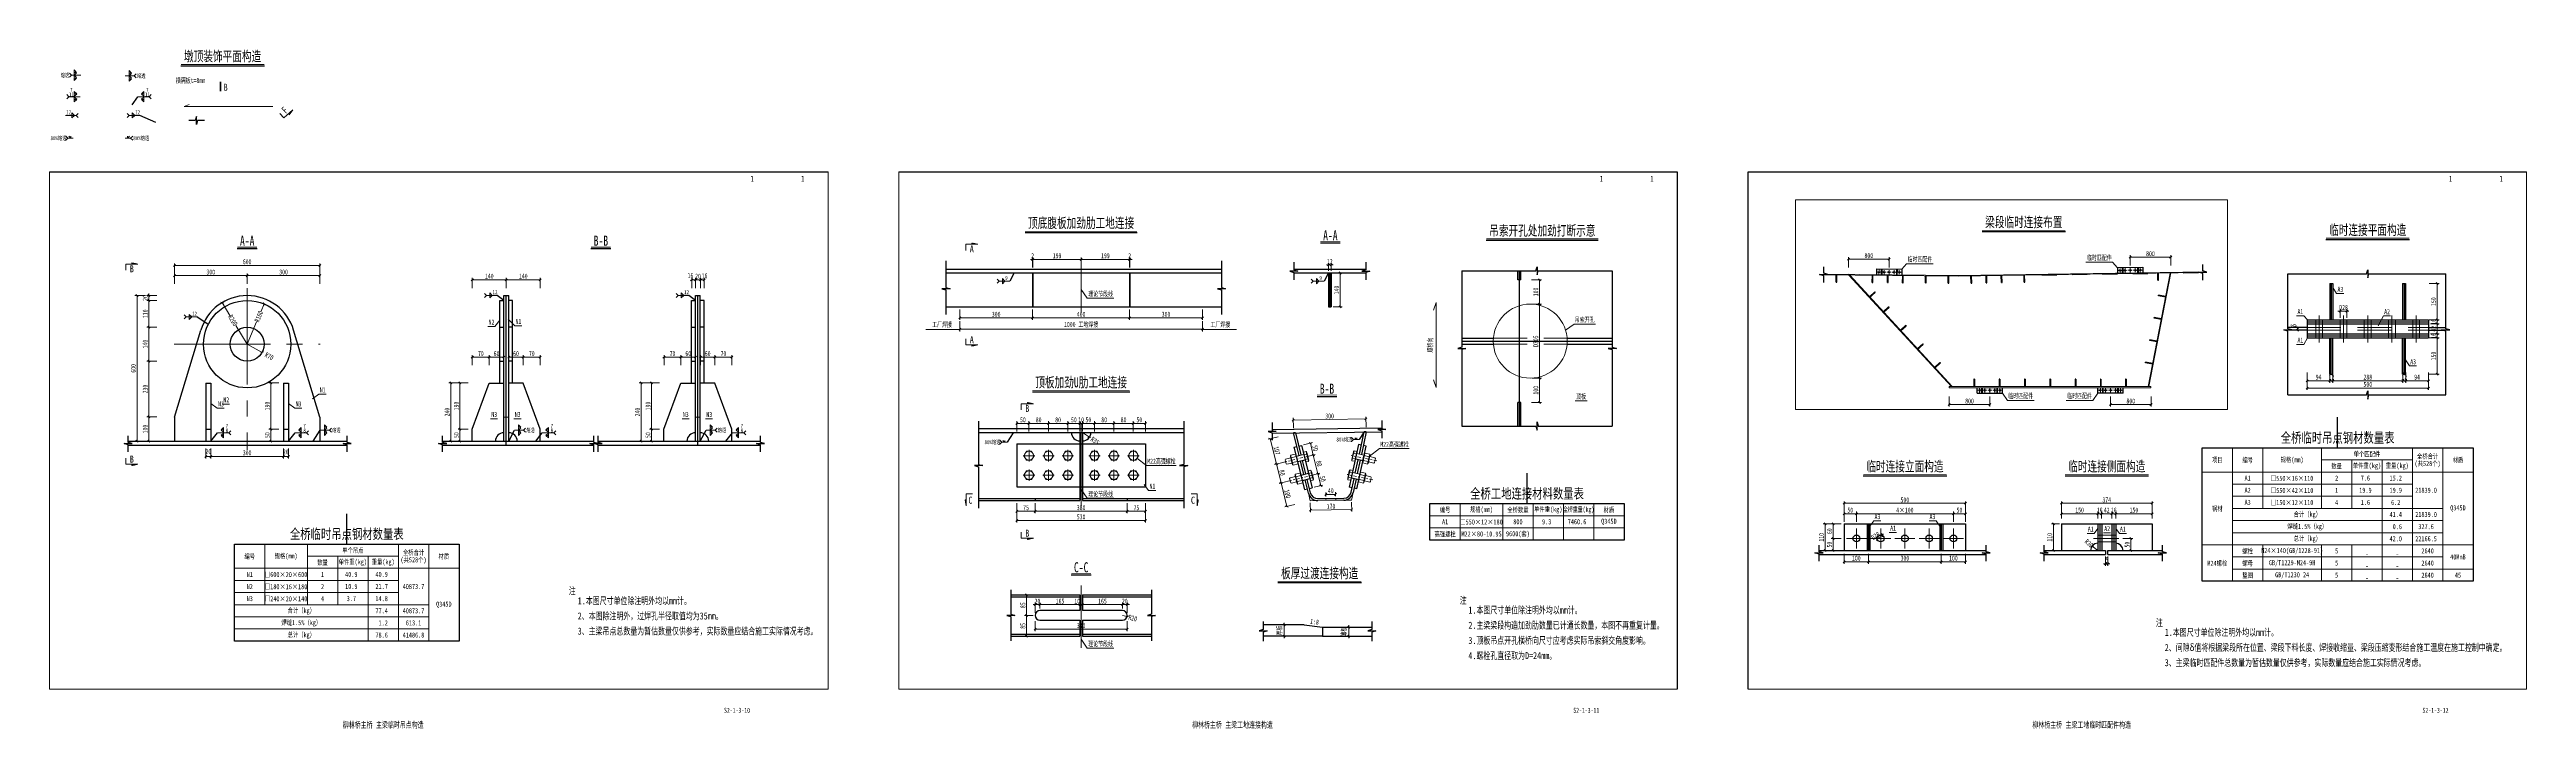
# Paper-space layout '布局1' of a CAD drawing. Header units: millimetres. Extents: x -5411 to -1921, y 67 to 403.
# Drawn here: x -3146 to -1921, y 67 to 403 of the extents above; entities outside this region: 1.
# The model-space entities are those that its viewports show. They can reach past a viewport. Long polylines and large blocks are cut down to what shows.
import ezdxf
from ezdxf.enums import TextEntityAlignment as Align

# ---------------------------------------------------------------- set-up
doc = ezdxf.new("R2010")
doc.units = ezdxf.units.MM
doc.linetypes.add('CENTER2', pattern=[28.575, 19.05, -3.175, 3.175, -3.175])
doc.linetypes.add('DASHED', pattern=[0.75, 0.5, -0.25])
doc.layers.get('Defpoints').update_dxf_attribs({"color": 8})
for name, color, linetype, lineweight in [('CENTER', 2, 'CENTER2', 13), ('Dim', 4, 'Continuous', 15), ('中心线', 2, 'CENTER2', 15), ('文字', 7, 'Continuous', 15), ('标注线及字体', 2, 'Continuous', 15), ('粗线', 3, 'Continuous', 35), ('细实线', 4, 'Continuous', 15), ('虚线', 7, 'DASHED', 13), ('钢板双线', 2, 'Continuous', 13), ('钢板粗线', 1, 'Continuous', 25), ('钢板细线', 6, 'Continuous', 15)]:
    doc.layers.add(name, color=color, linetype=linetype, lineweight=lineweight)
doc.layers.add('Text', color=4, linetype='Continuous')
doc.styles.add('111', font='', dxfattribs={"width": 0.7})
doc.styles.add('BM_Dim', font='', dxfattribs={"width": 0.85})
doc.styles.add('SMEDI', font='', dxfattribs={"width": 0.75})
doc.styles.get("Standard").update_dxf_attribs({"font": ''})
doc.styles.add('TJHZF', font='', dxfattribs={"width": 0.72})
doc.styles.get('111').set_extended_font_data('仿宋_GB2312')
doc.styles.get('BM_Dim').set_extended_font_data('仿宋_GB2312')
doc.styles.get('SMEDI').set_extended_font_data('仿宋_GB2312')
doc.styles.get('Standard').set_extended_font_data('仿宋_GB2312')
doc.styles.get('TJHZF').set_extended_font_data('仿宋_GB2312')
doc.dimstyles.new('200', dxfattribs={"dimscale": 0, "dimtxt": 2.5, "dimasz": 1, "dimexe": 1, "dimexo": 1, "dimgap": 0.6, "dimtad": 1, "dimdec": 0, "dimdsep": 46, "dimtxsty": '111', "dimblk": 'OBLIQUE', "dimcen": 0, "dimclrd": 4, "dimclre": 4, "dimclrt": 4, "dimadec": 1, "dimazin": 2, "dimtfac": 1, "dimtdec": 0, "dimtix": 1, "dimtmove": 2, "dimatfit": 3, "dimfxl": 4, "dimfxlon": 1, "dimtolj": 1, "dimlwd": -1, "dimlwe": -1, "dimarcsym": 0})
doc.dimstyles.new('MSteel_1.0_1.0', dxfattribs={"dimtxt": 3, "dimasz": 1.2, "dimexe": 1, "dimexo": 1, "dimgap": 1, "dimtad": 3, "dimtoh": 1, "dimdec": 0, "dimzin": 0, "dimdsep": 46, "dimtxsty": 'Standard', "dimblk": 'ARCHTICK', "dimcen": 0.09, "dimclrd": 3, "dimclre": 3, "dimadec": 0, "dimazin": 0, "dimtfac": 1, "dimtdec": 4, "dimtofl": 0, "dimtmove": 0, "dimatfit": 3, "dimfxl": 1, "dimtolj": 1, "dimtzin": 0, "dimarcsym": 0})

# ---------------------------------------------------------------- blocks, each defined once
blk = doc.blocks.new('_ArchTick')
at = {"color": 0, "linetype": 'ByBlock', "const_width": 0.15}
blk.add_lwpolyline([(-0.5, -0.5), (0.5, 0.5)], dxfattribs=at)
blk = doc.blocks.new('全融透2')
at = {"layer": 'Dim'}
blk.add_line((0, 0), (-4.5, 0), dxfattribs=at)
for points in [[(-5.5, 1), (-4.5, 0), (-5.5, -1)], [(-2, 1.2), (-3.2, 0), (-3.2, 1.2)], [(-2, -1.2), (-3.2, 0), (-3.2, -1.2)]]:
    blk.add_lwpolyline(points, dxfattribs=at)
for points in [[(-3.2, 2.6), (-3.2, 1.4), (-2, 1.4)], [(-3.2, -2.6), (-3.2, -1.4), (-2, -1.4)]]:
    blk.add_lwpolyline(points, close=True, dxfattribs=at)
at = {"layer": 'Text', "style": 'SMEDI', "width": 0.75}
blk.add_text('熔透', height=2, dxfattribs=at).set_placement((-9.9, 0), align=Align.MIDDLE_LEFT)
blk = doc.blocks.new('半融透2')
at = {"layer": 'Dim'}
for p, q in [((0, 0), (-5.7, 0)), ((-3, 0.3), (-1.7, 1.2)), ((-3, -0.3), (-1.7, -1.2))]:
    blk.add_line(p, q, dxfattribs=at)
for points in [[(-6.7, -1), (-5.7, 0), (-6.7, 1)], [(-3, -1.2), (-3, 0), (-3, 1.2)]]:
    blk.add_lwpolyline(points, dxfattribs=at)
for points in [[(-1.7, 1.4), (-3, 1.4), (-3, 2.6)], [(-1.7, -1.4), (-3, -1.4), (-3, -2.6)]]:
    blk.add_lwpolyline(points, close=True, dxfattribs=at)
at = {"layer": 'Text', "style": 'SMEDI', "width": 0.75}
blk.add_text('7', height=2, dxfattribs=at).set_placement((-5.1, 3.4), align=Align.MIDDLE_LEFT)
blk = doc.blocks.new('半融透1')
at = {"layer": 'Dim'}
for p, q in [((0, 0), (5.7, 0)), ((3, 0.3), (1.8, 1.2)), ((3, -0.3), (1.8, -1.2))]:
    blk.add_line(p, q, dxfattribs=at)
for points in [[(1.8, 1.4), (3, 1.4), (3, 2.6)], [(1.8, -1.4), (3, -1.4), (3, -2.6)]]:
    blk.add_lwpolyline(points, close=True, dxfattribs=at)
for points in [[(3, -1.2), (3, 0), (3, 1.2)], [(6.7, -1), (5.7, 0), (6.7, 1)]]:
    blk.add_lwpolyline(points, dxfattribs=at)
at = {"layer": 'Text', "style": 'SMEDI', "width": 0.75}
blk.add_text('7', height=2, dxfattribs=at).set_placement((4.1, 3.4), align=Align.MIDDLE_LEFT)
blk = doc.blocks.new('角焊缝1')
at = {"layer": 'Dim'}
blk.add_line((-3101.2, 370.2), (-3106.5, 370.2), dxfattribs=at)
blk.add_lwpolyline([(-3107.5, 369.2), (-3106.5, 370.2), (-3107.5, 371.2)], dxfattribs=at)
blk.add_lwpolyline([(-3104.9, 371.5), (-3104.9, 369), (-3103.7, 370.2)], close=True, dxfattribs=at)
blk = doc.blocks.new('角焊缝2')
at = {"layer": 'Dim'}
blk.add_line((-3138, 370.2), (-3132.7, 370.2), dxfattribs=at)
blk.add_lwpolyline([(-3134.8, 371.5), (-3134.8, 369), (-3133.5, 370.2)], close=True, dxfattribs=at)
blk.add_lwpolyline([(-3131.7, 369.2), (-3132.7, 370.2), (-3131.7, 371.2)], dxfattribs=at)
blk = doc.blocks.new('全融透1')
at = {"layer": 'Dim'}
blk.add_line((0, 0), (4.5, 0), dxfattribs=at)
for points in [[(2, 2.6), (2, 1.4), (3.2, 1.4)], [(2, -2.6), (2, -1.4), (3.2, -1.4)]]:
    blk.add_lwpolyline(points, close=True, dxfattribs=at)
for points in [[(3.2, 1.2), (2, 0), (2, 1.2)], [(3.2, -1.2), (2, 0), (2, -1.2)], [(5.5, 1), (4.5, 0), (5.5, -1)]]:
    blk.add_lwpolyline(points, dxfattribs=at)
at = {"layer": 'Text', "style": 'SMEDI', "width": 0.75}
blk.add_text('熔透', height=2, dxfattribs=at).set_placement((5.8, 0), align=Align.MIDDLE_LEFT)
blk = doc.blocks.new('U肋焊缝1')
at = {"layer": 'Dim'}
blk.add_line((0, 0), (2.7, 0), dxfattribs=at)
blk.add_lwpolyline([(3.7, 1), (2.7, 0), (3.7, -1)], dxfattribs=at)
at = {"layer": '细实线'}
blk.add_lwpolyline([(2.1, 0.9), (1.1, 0), (1.1, 0.9)], dxfattribs=at)
at = {"layer": 'Text', "style": 'SMEDI', "width": 0.75}
blk.add_text('80%熔透', height=2, dxfattribs=at).set_placement((4, 0), align=Align.MIDDLE_LEFT)
blk = doc.blocks.new('U肋焊缝2')
at = {"layer": 'Dim'}
blk.add_line((0, 0), (-2.7, 0), dxfattribs=at)
blk.add_lwpolyline([(-3.7, 1), (-2.7, 0), (-3.7, -1)], dxfattribs=at)
at = {"layer": '细实线'}
blk.add_lwpolyline([(-2.1, 0.9), (-1.1, 0), (-1.1, 0.9)], dxfattribs=at)
at = {"layer": 'Text', "style": 'SMEDI', "width": 0.75}
blk.add_text('80%熔透', height=2, dxfattribs=at).set_placement((-11.2, 0), align=Align.MIDDLE_LEFT)
blk = doc.blocks.new('剖面箭头')
at = {"ltscale": 10}
h = blk.add_hatch(dxfattribs=at)
h.set_pattern_fill('ANSI31', color=2, style=0)
h.set_pattern_definition([(45, (-182.99888, -777.8594), (-0.088388348, 0.088388348), [])])
h.paths.add_polyline_path([(6, -3), (3.15, -3), (3, -3.6)])
at = {"color": 3, "ltscale": 10}
blk.add_line((0, 0), (0, -3), dxfattribs=at)
at = {"color": 2, "ltscale": 10}
for p, q in [((0, -3), (6, -3)), ((6, -3), (3, -3.6)), ((3, -3.6), (3.15, -3))]:
    blk.add_line(p, q, dxfattribs=at)
blk = doc.blocks.new('_Oblique')
at = {"color": 0, "linetype": 'ByBlock', "lineweight": -2}
blk.add_line((-0.5, -0.5), (0.5, 0.5), dxfattribs=at)
blk = doc.blocks.new('*D779')
at = {"layer": 'Defpoints', "color": 0}
for p in [(145701, -91380), (145701, -91462), (145401, -91962)]:
    blk.add_point(p, dxfattribs=at)
at = {"layer": '细实线', "color": 4}
for p, q in [((145401, -91413), (145401, -91371)), ((145401, -91380), (145701, -91380)), ((145701, -91413), (145701, -91371))]:
    blk.add_line(p, q, dxfattribs=at)
at = {"layer": '细实线', "color": 4, "xscale": 8.333333333333332, "yscale": 8.333333333333332, "zscale": 8.333333333333332, "rotation": 180}
blk.add_blockref('_Oblique', (145401, -91380), dxfattribs=at)
at = {"layer": '细实线', "color": 4, "xscale": 8.333333333333332, "yscale": 8.333333333333332, "zscale": 8.333333333333332}
blk.add_blockref('_Oblique', (145701, -91380), dxfattribs=at)
at = {"layer": '细实线', "color": 4, "insert": (145551, -91365), "char_height": 20.8, "attachment_point": 5, "style": '111'}
blk.add_mtext('\\A1;300', dxfattribs=at)
blk = doc.blocks.new('*D780')
at = {"layer": 'Defpoints', "color": 0}
for p in [(145701, -91380), (145701, -91462), (146001, -91962)]:
    blk.add_point(p, dxfattribs=at)
at = {"layer": '细实线', "color": 4}
for p, q in [((145701, -91413), (145701, -91371)), ((146001, -91380), (145701, -91380)), ((146001, -91413), (146001, -91371))]:
    blk.add_line(p, q, dxfattribs=at)
at = {"layer": '细实线', "color": 4, "xscale": 8.333333333333332, "yscale": 8.333333333333332, "zscale": 8.333333333333332, "rotation": 180}
blk.add_blockref('_Oblique', (145701, -91380), dxfattribs=at)
at = {"layer": '细实线', "color": 4, "xscale": 8.333333333333332, "yscale": 8.333333333333332, "zscale": 8.333333333333332}
blk.add_blockref('_Oblique', (146001, -91380), dxfattribs=at)
at = {"layer": '细实线', "color": 4, "insert": (145851, -91365), "char_height": 20.8, "attachment_point": 5, "style": '111'}
blk.add_mtext('\\A1;300', dxfattribs=at)
blk = doc.blocks.new('*D781')
at = {"layer": 'Defpoints', "color": 0}
for p in [(146001, -91338), (145401, -91962), (146001, -91962)]:
    blk.add_point(p, dxfattribs=at)
at = {"layer": '细实线', "color": 4}
for p, q in [((145401, -91372), (145401, -91330)), ((145401, -91338), (146001, -91338)), ((146001, -91372), (146001, -91330))]:
    blk.add_line(p, q, dxfattribs=at)
at = {"layer": '细实线', "color": 4, "xscale": 8.333333333333332, "yscale": 8.333333333333332, "zscale": 8.333333333333332, "rotation": 180}
blk.add_blockref('_Oblique', (145401, -91338), dxfattribs=at)
at = {"layer": '细实线', "color": 4, "xscale": 8.333333333333332, "yscale": 8.333333333333332, "zscale": 8.333333333333332}
blk.add_blockref('_Oblique', (146001, -91338), dxfattribs=at)
at = {"layer": '细实线', "color": 4, "insert": (145701, -91323), "char_height": 20.8, "attachment_point": 5, "style": '111'}
blk.add_mtext('\\A1;600', dxfattribs=at)
blk = doc.blocks.new('*D782')
at = {"layer": 'Defpoints', "color": 0}
for p in [(145701, -91462), (145296, -91482), (145701, -91482)]:
    blk.add_point(p, dxfattribs=at)
at = {"layer": '细实线', "color": 4}
for p, q in [((145329, -91462), (145287, -91462)), ((145296, -91462), (145296, -91454)), ((145296, -91462), (145296, -91482)), ((145329, -91482), (145287, -91482)), ((145296, -91482), (145296, -91491))]:
    blk.add_line(p, q, dxfattribs=at)
at = {"layer": '细实线', "color": 4, "xscale": 8.333333333333332, "yscale": 8.333333333333332, "zscale": 8.333333333333332}
for p, rotation in [((145296, -91462), 270), ((145296, -91482), 90)]:
    blk.add_blockref('_Oblique', p, dxfattribs=dict(at, rotation=rotation))
at = {"layer": '细实线', "color": 4, "insert": (145281, -91472), "char_height": 20.8, "attachment_point": 5, "rotation": 90, "style": '111'}
blk.add_mtext('\\A1;20', dxfattribs=at)
blk = doc.blocks.new('*D783')
at = {"layer": 'Defpoints', "color": 0}
for p in [(145701, -91482), (145296, -91592), (145701, -91592)]:
    blk.add_point(p, dxfattribs=at)
at = {"layer": '细实线', "color": 4}
for p, q in [((145329, -91482), (145287, -91482)), ((145296, -91482), (145296, -91592)), ((145329, -91592), (145287, -91592))]:
    blk.add_line(p, q, dxfattribs=at)
at = {"layer": '细实线', "color": 4, "xscale": 8.333333333333332, "yscale": 8.333333333333332, "zscale": 8.333333333333332}
for p, rotation in [((145296, -91482), 90), ((145296, -91592), 270)]:
    blk.add_blockref('_Oblique', p, dxfattribs=dict(at, rotation=rotation))
at = {"layer": '细实线', "color": 4, "insert": (145281, -91537), "char_height": 20.8, "attachment_point": 5, "rotation": 90, "style": '111'}
blk.add_mtext('\\A1;110', dxfattribs=at)
blk = doc.blocks.new('*D784')
at = {"layer": 'Defpoints', "color": 0}
for p in [(145701, -91592), (145296, -91732), (145701, -91732)]:
    blk.add_point(p, dxfattribs=at)
at = {"layer": '细实线', "color": 4}
for p, q in [((145329, -91592), (145287, -91592)), ((145296, -91592), (145296, -91732)), ((145329, -91732), (145287, -91732))]:
    blk.add_line(p, q, dxfattribs=at)
at = {"layer": '细实线', "color": 4, "xscale": 8.333333333333332, "yscale": 8.333333333333332, "zscale": 8.333333333333332}
for p, rotation in [((145296, -91592), 90), ((145296, -91732), 270)]:
    blk.add_blockref('_Oblique', p, dxfattribs=dict(at, rotation=rotation))
at = {"layer": '细实线', "color": 4, "insert": (145281, -91662), "char_height": 20.8, "attachment_point": 5, "rotation": 90, "style": '111'}
blk.add_mtext('\\A1;140', dxfattribs=at)
blk = doc.blocks.new('*D785')
at = {"layer": 'Defpoints', "color": 0}
for p in [(145701, -91732), (145296, -91962), (145401, -91962)]:
    blk.add_point(p, dxfattribs=at)
at = {"layer": '细实线', "color": 4}
for p, q in [((145329, -91732), (145287, -91732)), ((145296, -91732), (145296, -91962)), ((145329, -91962), (145287, -91962))]:
    blk.add_line(p, q, dxfattribs=at)
at = {"layer": '细实线', "color": 4, "xscale": 8.333333333333332, "yscale": 8.333333333333332, "zscale": 8.333333333333332}
for p, rotation in [((145296, -91732), 90), ((145296, -91962), 270)]:
    blk.add_blockref('_Oblique', p, dxfattribs=dict(at, rotation=rotation))
at = {"layer": '细实线', "color": 4, "insert": (145281, -91847), "char_height": 20.8, "attachment_point": 5, "rotation": 90, "style": '111'}
blk.add_mtext('\\A1;230', dxfattribs=at)
blk = doc.blocks.new('*D786')
at = {"layer": 'Defpoints', "color": 0}
for p in [(145401, -91962), (145296, -92062), (145401, -92062)]:
    blk.add_point(p, dxfattribs=at)
at = {"layer": '细实线', "color": 4}
for p, q in [((145329, -91962), (145287, -91962)), ((145296, -91962), (145296, -92062)), ((145329, -92062), (145287, -92062))]:
    blk.add_line(p, q, dxfattribs=at)
at = {"layer": '细实线', "color": 4, "xscale": 8.333333333333332, "yscale": 8.333333333333332, "zscale": 8.333333333333332}
for p, rotation in [((145296, -91962), 90), ((145296, -92062), 270)]:
    blk.add_blockref('_Oblique', p, dxfattribs=dict(at, rotation=rotation))
at = {"layer": '细实线', "color": 4, "insert": (145281, -92012), "char_height": 20.8, "attachment_point": 5, "rotation": 90, "style": '111'}
blk.add_mtext('\\A1;100', dxfattribs=at)
blk = doc.blocks.new('*D787')
at = {"layer": 'Defpoints', "color": 0}
for p in [(145247, -91462), (145701, -91462), (145401, -92062)]:
    blk.add_point(p, dxfattribs=at)
at = {"layer": '细实线', "color": 4}
for p, q in [((145280, -91462), (145238, -91462)), ((145247, -92062), (145247, -91462)), ((145280, -92062), (145238, -92062))]:
    blk.add_line(p, q, dxfattribs=at)
at = {"layer": '细实线', "color": 4, "xscale": 8.333333333333332, "yscale": 8.333333333333332, "zscale": 8.333333333333332}
for p, rotation in [((145247, -91462), 90), ((145247, -92062), 270)]:
    blk.add_blockref('_Oblique', p, dxfattribs=dict(at, rotation=rotation))
at = {"layer": '细实线', "color": 4, "insert": (145232, -91762), "char_height": 20.8, "attachment_point": 5, "rotation": 90, "style": '111'}
blk.add_mtext('\\A1;600', dxfattribs=at)
blk = doc.blocks.new('*D788')
at = {"layer": 'Defpoints', "color": 0}
for p in [(145851, -91822), (145799, -92012), (145851, -92012)]:
    blk.add_point(p, dxfattribs=at)
at = {"layer": '细实线', "color": 4}
for p, q in [((145832, -91822), (145791, -91822)), ((145799, -91822), (145799, -92012)), ((145832, -92012), (145791, -92012))]:
    blk.add_line(p, q, dxfattribs=at)
at = {"layer": '细实线', "color": 4, "xscale": 8.333333333333332, "yscale": 8.333333333333332, "zscale": 8.333333333333332}
for p, rotation in [((145799, -91822), 90), ((145799, -92012), 270)]:
    blk.add_blockref('_Oblique', p, dxfattribs=dict(at, rotation=rotation))
at = {"layer": '细实线', "color": 4, "insert": (145784, -91917), "char_height": 20.8, "attachment_point": 5, "rotation": 90, "style": '111'}
blk.add_mtext('\\A1;190', dxfattribs=at)
blk = doc.blocks.new('*D789')
at = {"layer": 'Defpoints', "color": 0}
for p in [(145799, -92062), (145851, -92012), (145851, -92062)]:
    blk.add_point(p, dxfattribs=at)
at = {"layer": '细实线', "color": 4}
for p, q in [((145832, -92012), (145791, -92012)), ((145832, -92062), (145791, -92062)), ((145799, -92012), (145799, -92062))]:
    blk.add_line(p, q, dxfattribs=at)
at = {"layer": '细实线', "color": 4, "xscale": 8.333333333333332, "yscale": 8.333333333333332, "zscale": 8.333333333333332}
for p, rotation in [((145799, -92012), 90), ((145799, -92062), 270)]:
    blk.add_blockref('_Oblique', p, dxfattribs=dict(at, rotation=rotation))
at = {"layer": '细实线', "color": 4, "insert": (145784, -92037), "char_height": 20.8, "attachment_point": 5, "rotation": 90, "style": '111'}
blk.add_mtext('\\A1;50', dxfattribs=at)
blk = doc.blocks.new('*D790')
at = {"layer": 'Defpoints', "color": 0}
for p in [(145551, -92062), (145851, -92062), (145851, -92125)]:
    blk.add_point(p, dxfattribs=at)
at = {"layer": '细实线', "color": 4}
for p, q in [((145551, -92092), (145551, -92133)), ((145551, -92125), (145851, -92125)), ((145851, -92092), (145851, -92133))]:
    blk.add_line(p, q, dxfattribs=at)
at = {"layer": '细实线', "color": 4, "xscale": 8.333333333333332, "yscale": 8.333333333333332, "zscale": 8.333333333333332, "rotation": 180}
blk.add_blockref('_Oblique', (145551, -92125), dxfattribs=at)
at = {"layer": '细实线', "color": 4, "xscale": 8.333333333333332, "yscale": 8.333333333333332, "zscale": 8.333333333333332}
blk.add_blockref('_Oblique', (145851, -92125), dxfattribs=at)
at = {"layer": '细实线', "color": 4, "insert": (145701, -92110), "char_height": 20.8, "attachment_point": 5, "style": '111'}
blk.add_mtext('\\A1;300', dxfattribs=at)
blk = doc.blocks.new('*D791')
at = {"layer": 'Defpoints', "color": 0}
for p in [(145531, -92062), (145551, -92062), (145551, -92125)]:
    blk.add_point(p, dxfattribs=at)
at = {"layer": '细实线', "color": 4}
for p, q in [((145531, -92092), (145531, -92133)), ((145531, -92125), (145551, -92125)), ((145551, -92092), (145551, -92133))]:
    blk.add_line(p, q, dxfattribs=at)
at = {"layer": '细实线', "color": 4, "xscale": 8.333333333333332, "yscale": 8.333333333333332, "zscale": 8.333333333333332, "rotation": 180}
blk.add_blockref('_Oblique', (145531, -92125), dxfattribs=at)
at = {"layer": '细实线', "color": 4, "xscale": 8.333333333333332, "yscale": 8.333333333333332, "zscale": 8.333333333333332}
blk.add_blockref('_Oblique', (145551, -92125), dxfattribs=at)
at = {"layer": '细实线', "color": 4, "insert": (145541, -92105), "char_height": 20.8, "attachment_point": 5, "style": '111'}
blk.add_mtext('\\A1;20', dxfattribs=at)
blk = doc.blocks.new('*D792')
at = {"layer": 'Defpoints', "color": 0}
for p in [(145851, -92062), (145871, -92062), (145871, -92125)]:
    blk.add_point(p, dxfattribs=at)
at = {"layer": '细实线', "color": 4}
for p, q in [((145851, -92092), (145851, -92133)), ((145851, -92125), (145871, -92125)), ((145871, -92092), (145871, -92133))]:
    blk.add_line(p, q, dxfattribs=at)
at = {"layer": '细实线', "color": 4, "xscale": 8.333333333333332, "yscale": 8.333333333333332, "zscale": 8.333333333333332, "rotation": 180}
blk.add_blockref('_Oblique', (145851, -92125), dxfattribs=at)
at = {"layer": '细实线', "color": 4, "xscale": 8.333333333333332, "yscale": 8.333333333333332, "zscale": 8.333333333333332}
blk.add_blockref('_Oblique', (145871, -92125), dxfattribs=at)
at = {"layer": '细实线', "color": 4, "insert": (145860, -92106), "char_height": 20.8, "attachment_point": 5, "style": '111'}
blk.add_mtext('\\A1;20', dxfattribs=at)
blk = doc.blocks.new('*D793')
at = {"layer": 'Defpoints', "color": 0}
for p in [(145598, -91491), (145701, -91662)]:
    blk.add_point(p, dxfattribs=at)
at = {"layer": '细实线', "color": 4}
for p, q in [((145629, -91544), (145598, -91491)), ((145654, -91585), (145701, -91662))]:
    blk.add_line(p, q, dxfattribs=at)
at = {"layer": '细实线', "color": 4, "xscale": 8.333333333333332, "yscale": 8.333333333333332, "zscale": 8.333333333333332, "rotation": 121.103141992632}
blk.add_blockref('_Oblique', (145598, -91491), dxfattribs=at)
at = {"layer": '细实线', "color": 4, "insert": (145642, -91564), "char_height": 20.8, "attachment_point": 5, "rotation": 301.1031, "style": '111'}
blk.add_mtext('\\A1;R200', dxfattribs=at)
blk = doc.blocks.new('*D794')
at = {"layer": 'Defpoints', "color": 0}
for p in [(145771, -91496), (145701, -91662)]:
    blk.add_point(p, dxfattribs=at)
at = {"layer": '细实线', "color": 4}
for p, q in [((145759, -91526), (145771, -91496)), ((145740, -91570), (145701, -91662))]:
    blk.add_line(p, q, dxfattribs=at)
at = {"layer": '细实线', "color": 4, "xscale": 8.333333333333332, "yscale": 8.333333333333332, "zscale": 8.333333333333332, "rotation": 67.2408725067901}
blk.add_blockref('_Oblique', (145771, -91496), dxfattribs=at)
at = {"layer": '细实线', "color": 4, "insert": (145749, -91548), "char_height": 20.8, "attachment_point": 5, "rotation": 67.2409, "style": '111'}
blk.add_mtext('\\A1;R180', dxfattribs=at)
blk = doc.blocks.new('*D795')
at = {"layer": 'Defpoints', "color": 0}
for p in [(145701, -91662), (145763, -91696)]:
    blk.add_point(p, dxfattribs=at)
at = {"layer": '细实线', "color": 4}
for p, q in [((145763, -91696), (145701, -91662)), ((145701, -91662), (145763, -91696))]:
    blk.add_line(p, q, dxfattribs=at)
at = {"layer": '细实线', "color": 4, "xscale": 8.333333333333332, "yscale": 8.333333333333332, "zscale": 8.333333333333332, "rotation": 331.4424773005495}
blk.add_blockref('_Oblique', (145763, -91696), dxfattribs=at)
at = {"layer": '细实线', "color": 4, "insert": (145792, -91712), "char_height": 20.8, "attachment_point": 5, "rotation": 331.4425, "style": '111'}
blk.add_mtext('\\A1;R70', dxfattribs=at)
blk = doc.blocks.new('*D796')
at = {"layer": 'Defpoints', "color": 0}
for p in [(146629, -91397), (146629, -92062), (146769, -92062)]:
    blk.add_point(p, dxfattribs=at)
at = {"layer": '细实线', "color": 4}
for p, q in [((146629, -91431), (146629, -91389)), ((146769, -91397), (146629, -91397)), ((146769, -91431), (146769, -91389))]:
    blk.add_line(p, q, dxfattribs=at)
at = {"layer": '细实线', "color": 4, "xscale": 8.333333333333332, "yscale": 8.333333333333332, "zscale": 8.333333333333332, "rotation": 180}
blk.add_blockref('_Oblique', (146629, -91397), dxfattribs=at)
at = {"layer": '细实线', "color": 4, "xscale": 8.333333333333332, "yscale": 8.333333333333332, "zscale": 8.333333333333332}
blk.add_blockref('_Oblique', (146769, -91397), dxfattribs=at)
at = {"layer": '细实线', "color": 4, "insert": (146699, -91382), "char_height": 20.8, "attachment_point": 5, "style": '111'}
blk.add_mtext('\\A1;140', dxfattribs=at)
blk = doc.blocks.new('*D797')
at = {"layer": 'Defpoints', "color": 0}
for p in [(146909, -91397), (146769, -92062), (146909, -92062)]:
    blk.add_point(p, dxfattribs=at)
at = {"layer": '细实线', "color": 4}
for p, q in [((146769, -91431), (146769, -91389)), ((146769, -91397), (146909, -91397)), ((146909, -91431), (146909, -91389))]:
    blk.add_line(p, q, dxfattribs=at)
at = {"layer": '细实线', "color": 4, "xscale": 8.333333333333332, "yscale": 8.333333333333332, "zscale": 8.333333333333332, "rotation": 180}
blk.add_blockref('_Oblique', (146769, -91397), dxfattribs=at)
at = {"layer": '细实线', "color": 4, "xscale": 8.333333333333332, "yscale": 8.333333333333332, "zscale": 8.333333333333332}
blk.add_blockref('_Oblique', (146909, -91397), dxfattribs=at)
at = {"layer": '细实线', "color": 4, "insert": (146839, -91382), "char_height": 20.8, "attachment_point": 5, "style": '111'}
blk.add_mtext('\\A1;140', dxfattribs=at)
blk = doc.blocks.new('*D798')
at = {"layer": 'Defpoints', "color": 0}
for p in [(146699, -91716), (146699, -91822), (146759, -91822)]:
    blk.add_point(p, dxfattribs=at)
at = {"layer": '细实线', "color": 4}
for p, q in [((146699, -91749), (146699, -91708)), ((146759, -91716), (146699, -91716)), ((146759, -91749), (146759, -91708))]:
    blk.add_line(p, q, dxfattribs=at)
at = {"layer": '细实线', "color": 4, "xscale": 8.333333333333332, "yscale": 8.333333333333332, "zscale": 8.333333333333332, "rotation": 180}
blk.add_blockref('_Oblique', (146699, -91716), dxfattribs=at)
at = {"layer": '细实线', "color": 4, "xscale": 8.333333333333332, "yscale": 8.333333333333332, "zscale": 8.333333333333332}
blk.add_blockref('_Oblique', (146759, -91716), dxfattribs=at)
at = {"layer": '细实线', "color": 4, "insert": (146729, -91701), "char_height": 20.8, "attachment_point": 5, "style": '111'}
blk.add_mtext('\\A1;60', dxfattribs=at)
blk = doc.blocks.new('*D799')
at = {"layer": 'Defpoints', "color": 0}
for p in [(146629, -91716), (146699, -91822), (146629, -92012)]:
    blk.add_point(p, dxfattribs=at)
at = {"layer": '细实线', "color": 4}
for p, q in [((146629, -91749), (146629, -91708)), ((146699, -91716), (146629, -91716)), ((146699, -91749), (146699, -91708))]:
    blk.add_line(p, q, dxfattribs=at)
at = {"layer": '细实线', "color": 4, "xscale": 8.333333333333332, "yscale": 8.333333333333332, "zscale": 8.333333333333332, "rotation": 180}
blk.add_blockref('_Oblique', (146629, -91716), dxfattribs=at)
at = {"layer": '细实线', "color": 4, "xscale": 8.333333333333332, "yscale": 8.333333333333332, "zscale": 8.333333333333332}
blk.add_blockref('_Oblique', (146699, -91716), dxfattribs=at)
at = {"layer": '细实线', "color": 4, "insert": (146664, -91701), "char_height": 20.8, "attachment_point": 5, "style": '111'}
blk.add_mtext('\\A1;70', dxfattribs=at)
blk = doc.blocks.new('*D800')
at = {"layer": 'Defpoints', "color": 0}
for p in [(146839, -91716), (146779, -91822), (146839, -91822)]:
    blk.add_point(p, dxfattribs=at)
at = {"layer": '细实线', "color": 4}
for p, q in [((146779, -91749), (146779, -91708)), ((146779, -91716), (146839, -91716)), ((146839, -91749), (146839, -91708))]:
    blk.add_line(p, q, dxfattribs=at)
at = {"layer": '细实线', "color": 4, "xscale": 8.333333333333332, "yscale": 8.333333333333332, "zscale": 8.333333333333332, "rotation": 180}
blk.add_blockref('_Oblique', (146779, -91716), dxfattribs=at)
at = {"layer": '细实线', "color": 4, "xscale": 8.333333333333332, "yscale": 8.333333333333332, "zscale": 8.333333333333332}
blk.add_blockref('_Oblique', (146839, -91716), dxfattribs=at)
at = {"layer": '细实线', "color": 4, "insert": (146809, -91701), "char_height": 20.8, "attachment_point": 5, "style": '111'}
blk.add_mtext('\\A1;60', dxfattribs=at)
blk = doc.blocks.new('*D801')
at = {"layer": 'Defpoints', "color": 0}
for p in [(146909, -91716), (146839, -91822), (146909, -92012)]:
    blk.add_point(p, dxfattribs=at)
at = {"layer": '细实线', "color": 4}
for p, q in [((146839, -91749), (146839, -91708)), ((146839, -91716), (146909, -91716)), ((146909, -91749), (146909, -91708))]:
    blk.add_line(p, q, dxfattribs=at)
at = {"layer": '细实线', "color": 4, "xscale": 8.333333333333332, "yscale": 8.333333333333332, "zscale": 8.333333333333332, "rotation": 180}
blk.add_blockref('_Oblique', (146839, -91716), dxfattribs=at)
at = {"layer": '细实线', "color": 4, "xscale": 8.333333333333332, "yscale": 8.333333333333332, "zscale": 8.333333333333332}
blk.add_blockref('_Oblique', (146909, -91716), dxfattribs=at)
at = {"layer": '细实线', "color": 4, "insert": (146874, -91701), "char_height": 20.8, "attachment_point": 5, "style": '111'}
blk.add_mtext('\\A1;70', dxfattribs=at)
blk = doc.blocks.new('*D802')
at = {"layer": 'Defpoints', "color": 0}
for p in [(146699, -91822), (146578, -92012), (146629, -92012)]:
    blk.add_point(p, dxfattribs=at)
at = {"layer": '细实线', "color": 4}
for p, q in [((146612, -91822), (146570, -91822)), ((146578, -91822), (146578, -92012)), ((146612, -92012), (146570, -92012))]:
    blk.add_line(p, q, dxfattribs=at)
at = {"layer": '细实线', "color": 4, "xscale": 8.333333333333332, "yscale": 8.333333333333332, "zscale": 8.333333333333332}
for p, rotation in [((146578, -91822), 90), ((146578, -92012), 270)]:
    blk.add_blockref('_Oblique', p, dxfattribs=dict(at, rotation=rotation))
at = {"layer": '细实线', "color": 4, "insert": (146563, -91917), "char_height": 20.8, "attachment_point": 5, "rotation": 90, "style": '111'}
blk.add_mtext('\\A1;190', dxfattribs=at)
blk = doc.blocks.new('*D803')
at = {"layer": 'Defpoints', "color": 0}
for p in [(146578, -92062), (146629, -92012), (146629, -92062)]:
    blk.add_point(p, dxfattribs=at)
at = {"layer": '细实线', "color": 4}
for p, q in [((146612, -92012), (146570, -92012)), ((146612, -92062), (146570, -92062)), ((146578, -92012), (146578, -92062))]:
    blk.add_line(p, q, dxfattribs=at)
at = {"layer": '细实线', "color": 4, "xscale": 8.333333333333332, "yscale": 8.333333333333332, "zscale": 8.333333333333332}
for p, rotation in [((146578, -92012), 90), ((146578, -92062), 270)]:
    blk.add_blockref('_Oblique', p, dxfattribs=dict(at, rotation=rotation))
at = {"layer": '细实线', "color": 4, "insert": (146563, -92037), "char_height": 20.8, "attachment_point": 5, "rotation": 90, "style": '111'}
blk.add_mtext('\\A1;50', dxfattribs=at)
blk = doc.blocks.new('*D804')
at = {"layer": 'Defpoints', "color": 0}
for p in [(146540, -91822), (146699, -91822), (146629, -92062)]:
    blk.add_point(p, dxfattribs=at)
at = {"layer": '细实线', "color": 4}
for p, q in [((146573, -91822), (146532, -91822)), ((146540, -92062), (146540, -91822)), ((146573, -92062), (146532, -92062))]:
    blk.add_line(p, q, dxfattribs=at)
at = {"layer": '细实线', "color": 4, "xscale": 8.333333333333332, "yscale": 8.333333333333332, "zscale": 8.333333333333332}
for p, rotation in [((146540, -91822), 90), ((146540, -92062), 270)]:
    blk.add_blockref('_Oblique', p, dxfattribs=dict(at, rotation=rotation))
at = {"layer": '细实线', "color": 4, "insert": (146525, -91942), "char_height": 20.8, "attachment_point": 5, "rotation": 90, "style": '111'}
blk.add_mtext('\\A1;240', dxfattribs=at)
blk = doc.blocks.new('*D805')
at = {"layer": 'Defpoints', "color": 0}
for p in [(147549, -91397), (147549, -91482), (147569, -91482)]:
    blk.add_point(p, dxfattribs=at)
at = {"layer": '细实线', "color": 4}
for p, q in [((147549, -91397), (147540, -91397)), ((147549, -91431), (147549, -91389)), ((147569, -91397), (147549, -91397)), ((147569, -91431), (147569, -91389)), ((147569, -91397), (147577, -91397))]:
    blk.add_line(p, q, dxfattribs=at)
at = {"layer": '细实线', "color": 4, "xscale": 8.333333333333332, "yscale": 8.333333333333332, "zscale": 8.333333333333332}
blk.add_blockref('_Oblique', (147549, -91397), dxfattribs=at)
at = {"layer": '细实线', "color": 4, "xscale": 8.333333333333332, "yscale": 8.333333333333332, "zscale": 8.333333333333332, "rotation": 180}
blk.add_blockref('_Oblique', (147569, -91397), dxfattribs=at)
at = {"layer": '细实线', "color": 4, "insert": (147559, -91382), "char_height": 20.8, "attachment_point": 5, "style": '111'}
blk.add_mtext('\\A1;20', dxfattribs=at)
blk = doc.blocks.new('*D806')
at = {"layer": 'Defpoints', "color": 0}
for p in [(147585, -91397), (147569, -91482), (147585, -91482)]:
    blk.add_point(p, dxfattribs=at)
at = {"layer": '细实线', "color": 4}
for p, q in [((147569, -91431), (147569, -91389)), ((147569, -91397), (147585, -91397)), ((147585, -91431), (147585, -91389))]:
    blk.add_line(p, q, dxfattribs=at)
at = {"layer": '细实线', "color": 4, "xscale": 8.333333333333332, "yscale": 8.333333333333332, "zscale": 8.333333333333332, "rotation": 180}
blk.add_blockref('_Oblique', (147569, -91397), dxfattribs=at)
at = {"layer": '细实线', "color": 4, "xscale": 8.333333333333332, "yscale": 8.333333333333332, "zscale": 8.333333333333332}
blk.add_blockref('_Oblique', (147585, -91397), dxfattribs=at)
at = {"layer": '细实线', "color": 4, "insert": (147586, -91381), "char_height": 20.8, "attachment_point": 5, "style": '111'}
blk.add_mtext('\\A1;16', dxfattribs=at)
blk = doc.blocks.new('*D807')
at = {"layer": 'Defpoints', "color": 0}
for p in [(147489, -91716), (147489, -91822), (147549, -91822)]:
    blk.add_point(p, dxfattribs=at)
at = {"layer": '细实线', "color": 4}
for p, q in [((147489, -91749), (147489, -91708)), ((147549, -91716), (147489, -91716)), ((147549, -91749), (147549, -91708))]:
    blk.add_line(p, q, dxfattribs=at)
at = {"layer": '细实线', "color": 4, "xscale": 8.333333333333332, "yscale": 8.333333333333332, "zscale": 8.333333333333332, "rotation": 180}
blk.add_blockref('_Oblique', (147489, -91716), dxfattribs=at)
at = {"layer": '细实线', "color": 4, "xscale": 8.333333333333332, "yscale": 8.333333333333332, "zscale": 8.333333333333332}
blk.add_blockref('_Oblique', (147549, -91716), dxfattribs=at)
at = {"layer": '细实线', "color": 4, "insert": (147519, -91701), "char_height": 20.8, "attachment_point": 5, "style": '111'}
blk.add_mtext('\\A1;60', dxfattribs=at)
blk = doc.blocks.new('*D808')
at = {"layer": 'Defpoints', "color": 0}
for p in [(147419, -91716), (147489, -91822), (147419, -92012)]:
    blk.add_point(p, dxfattribs=at)
at = {"layer": '细实线', "color": 4}
for p, q in [((147419, -91749), (147419, -91708)), ((147489, -91716), (147419, -91716)), ((147489, -91749), (147489, -91708))]:
    blk.add_line(p, q, dxfattribs=at)
at = {"layer": '细实线', "color": 4, "xscale": 8.333333333333332, "yscale": 8.333333333333332, "zscale": 8.333333333333332, "rotation": 180}
blk.add_blockref('_Oblique', (147419, -91716), dxfattribs=at)
at = {"layer": '细实线', "color": 4, "xscale": 8.333333333333332, "yscale": 8.333333333333332, "zscale": 8.333333333333332}
blk.add_blockref('_Oblique', (147489, -91716), dxfattribs=at)
at = {"layer": '细实线', "color": 4, "insert": (147454, -91701), "char_height": 20.8, "attachment_point": 5, "style": '111'}
blk.add_mtext('\\A1;70', dxfattribs=at)
blk = doc.blocks.new('*D809')
at = {"layer": 'Defpoints', "color": 0}
for p in [(147629, -91716), (147569, -91822), (147629, -91822)]:
    blk.add_point(p, dxfattribs=at)
at = {"layer": '细实线', "color": 4}
for p, q in [((147569, -91749), (147569, -91708)), ((147569, -91716), (147629, -91716)), ((147629, -91749), (147629, -91708))]:
    blk.add_line(p, q, dxfattribs=at)
at = {"layer": '细实线', "color": 4, "xscale": 8.333333333333332, "yscale": 8.333333333333332, "zscale": 8.333333333333332, "rotation": 180}
blk.add_blockref('_Oblique', (147569, -91716), dxfattribs=at)
at = {"layer": '细实线', "color": 4, "xscale": 8.333333333333332, "yscale": 8.333333333333332, "zscale": 8.333333333333332}
blk.add_blockref('_Oblique', (147629, -91716), dxfattribs=at)
at = {"layer": '细实线', "color": 4, "insert": (147599, -91701), "char_height": 20.8, "attachment_point": 5, "style": '111'}
blk.add_mtext('\\A1;60', dxfattribs=at)
blk = doc.blocks.new('*D810')
at = {"layer": 'Defpoints', "color": 0}
for p in [(147699, -91716), (147629, -91822), (147699, -92012)]:
    blk.add_point(p, dxfattribs=at)
at = {"layer": '细实线', "color": 4}
for p, q in [((147629, -91749), (147629, -91708)), ((147629, -91716), (147699, -91716)), ((147699, -91749), (147699, -91708))]:
    blk.add_line(p, q, dxfattribs=at)
at = {"layer": '细实线', "color": 4, "xscale": 8.333333333333332, "yscale": 8.333333333333332, "zscale": 8.333333333333332, "rotation": 180}
blk.add_blockref('_Oblique', (147629, -91716), dxfattribs=at)
at = {"layer": '细实线', "color": 4, "xscale": 8.333333333333332, "yscale": 8.333333333333332, "zscale": 8.333333333333332}
blk.add_blockref('_Oblique', (147699, -91716), dxfattribs=at)
at = {"layer": '细实线', "color": 4, "insert": (147664, -91701), "char_height": 20.8, "attachment_point": 5, "style": '111'}
blk.add_mtext('\\A1;70', dxfattribs=at)
blk = doc.blocks.new('*D811')
at = {"layer": 'Defpoints', "color": 0}
for p in [(147489, -91822), (147368, -92012), (147419, -92012)]:
    blk.add_point(p, dxfattribs=at)
at = {"layer": '细实线', "color": 4}
for p, q in [((147401, -91822), (147359, -91822)), ((147368, -91822), (147368, -92012)), ((147401, -92012), (147359, -92012))]:
    blk.add_line(p, q, dxfattribs=at)
at = {"layer": '细实线', "color": 4, "xscale": 8.333333333333332, "yscale": 8.333333333333332, "zscale": 8.333333333333332}
for p, rotation in [((147368, -91822), 90), ((147368, -92012), 270)]:
    blk.add_blockref('_Oblique', p, dxfattribs=dict(at, rotation=rotation))
at = {"layer": '细实线', "color": 4, "insert": (147353, -91917), "char_height": 20.8, "attachment_point": 5, "rotation": 90, "style": '111'}
blk.add_mtext('\\A1;190', dxfattribs=at)
blk = doc.blocks.new('*D812')
at = {"layer": 'Defpoints', "color": 0}
for p in [(147368, -92062), (147419, -92012), (147419, -92062)]:
    blk.add_point(p, dxfattribs=at)
at = {"layer": '细实线', "color": 4}
for p, q in [((147401, -92012), (147359, -92012)), ((147401, -92062), (147359, -92062)), ((147368, -92012), (147368, -92062))]:
    blk.add_line(p, q, dxfattribs=at)
at = {"layer": '细实线', "color": 4, "xscale": 8.333333333333332, "yscale": 8.333333333333332, "zscale": 8.333333333333332}
for p, rotation in [((147368, -92012), 90), ((147368, -92062), 270)]:
    blk.add_blockref('_Oblique', p, dxfattribs=dict(at, rotation=rotation))
at = {"layer": '细实线', "color": 4, "insert": (147353, -92037), "char_height": 20.8, "attachment_point": 5, "rotation": 90, "style": '111'}
blk.add_mtext('\\A1;50', dxfattribs=at)
blk = doc.blocks.new('*D813')
at = {"layer": 'Defpoints', "color": 0}
for p in [(147325, -91822), (147489, -91822), (147419, -92062)]:
    blk.add_point(p, dxfattribs=at)
at = {"layer": '细实线', "color": 4}
for p, q in [((147358, -91822), (147316, -91822)), ((147325, -92062), (147325, -91822)), ((147358, -92062), (147316, -92062))]:
    blk.add_line(p, q, dxfattribs=at)
at = {"layer": '细实线', "color": 4, "xscale": 8.333333333333332, "yscale": 8.333333333333332, "zscale": 8.333333333333332}
for p, rotation in [((147325, -91822), 90), ((147325, -92062), 270)]:
    blk.add_blockref('_Oblique', p, dxfattribs=dict(at, rotation=rotation))
at = {"layer": '细实线', "color": 4, "insert": (147310, -91942), "char_height": 20.8, "attachment_point": 5, "rotation": 90, "style": '111'}
blk.add_mtext('\\A1;240', dxfattribs=at)
blk = doc.blocks.new('*D814')
at = {"layer": 'Defpoints', "color": 0}
for p in [(147533, -91397), (147533, -91482), (147549, -91482)]:
    blk.add_point(p, dxfattribs=at)
at = {"layer": '细实线', "color": 4}
for p, q in [((147533, -91431), (147533, -91389)), ((147549, -91397), (147533, -91397)), ((147549, -91431), (147549, -91389))]:
    blk.add_line(p, q, dxfattribs=at)
at = {"layer": '细实线', "color": 4, "xscale": 8.333333333333332, "yscale": 8.333333333333332, "zscale": 8.333333333333332, "rotation": 180}
blk.add_blockref('_Oblique', (147533, -91397), dxfattribs=at)
at = {"layer": '细实线', "color": 4, "xscale": 8.333333333333332, "yscale": 8.333333333333332, "zscale": 8.333333333333332}
blk.add_blockref('_Oblique', (147549, -91397), dxfattribs=at)
at = {"layer": '细实线', "color": 4, "insert": (147528, -91380), "char_height": 20.8, "attachment_point": 5, "style": '111'}
blk.add_mtext('\\A1;16', dxfattribs=at)
blk = doc.blocks.new('*D816')
at = {"layer": 'Defpoints', "color": 0}
for p in [(149239, -92361), (149239, -92403), (149289, -92408)]:
    blk.add_point(p, dxfattribs=at)
at = {"layer": '细实线', "color": 4}
for p, q in [((149239, -92394), (149239, -92352)), ((149289, -92361), (149239, -92361)), ((149289, -92394), (149289, -92352))]:
    blk.add_line(p, q, dxfattribs=at)
at = {"layer": '细实线', "color": 4, "xscale": 8.333333333333332, "yscale": 8.333333333333332, "zscale": 8.333333333333332, "rotation": 180}
blk.add_blockref('_Oblique', (149239, -92361), dxfattribs=at)
at = {"layer": '细实线', "color": 4, "xscale": 8.333333333333332, "yscale": 8.333333333333332, "zscale": 8.333333333333332}
blk.add_blockref('_Oblique', (149289, -92361), dxfattribs=at)
at = {"layer": '细实线', "color": 4, "insert": (149264, -92346), "char_height": 20.8, "attachment_point": 5, "style": '111'}
blk.add_mtext('\\A1;50', dxfattribs=at)
blk = doc.blocks.new('*D817')
at = {"layer": 'Defpoints', "color": 0}
for p in [(149289, -92361), (149289, -92403), (149689, -92403)]:
    blk.add_point(p, dxfattribs=at)
at = {"layer": '细实线', "color": 4}
for p, q in [((149289, -92394), (149289, -92352)), ((149689, -92361), (149289, -92361)), ((149689, -92394), (149689, -92352))]:
    blk.add_line(p, q, dxfattribs=at)
at = {"layer": '细实线', "color": 4, "xscale": 8.333333333333332, "yscale": 8.333333333333332, "zscale": 8.333333333333332, "rotation": 180}
blk.add_blockref('_Oblique', (149289, -92361), dxfattribs=at)
at = {"layer": '细实线', "color": 4, "xscale": 8.333333333333332, "yscale": 8.333333333333332, "zscale": 8.333333333333332}
blk.add_blockref('_Oblique', (149689, -92361), dxfattribs=at)
at = {"layer": '细实线', "color": 4, "insert": (149489, -92346), "char_height": 20.8, "attachment_point": 5, "style": '111'}
blk.add_mtext('\\A1;4×100', dxfattribs=at)
blk = doc.blocks.new('*D818')
at = {"layer": 'Defpoints', "color": 0}
for p in [(149739, -92361), (149689, -92403), (149739, -92403)]:
    blk.add_point(p, dxfattribs=at)
at = {"layer": '细实线', "color": 4}
for p, q in [((149689, -92394), (149689, -92352)), ((149689, -92361), (149739, -92361)), ((149739, -92394), (149739, -92352))]:
    blk.add_line(p, q, dxfattribs=at)
at = {"layer": '细实线', "color": 4, "xscale": 8.333333333333332, "yscale": 8.333333333333332, "zscale": 8.333333333333332, "rotation": 180}
blk.add_blockref('_Oblique', (149689, -92361), dxfattribs=at)
at = {"layer": '细实线', "color": 4, "xscale": 8.333333333333332, "yscale": 8.333333333333332, "zscale": 8.333333333333332}
blk.add_blockref('_Oblique', (149739, -92361), dxfattribs=at)
at = {"layer": '细实线', "color": 4, "insert": (149714, -92346), "char_height": 20.8, "attachment_point": 5, "style": '111'}
blk.add_mtext('\\A1;50', dxfattribs=at)
blk = doc.blocks.new('*D819')
at = {"layer": 'Defpoints', "color": 0}
for p in [(149739, -92318), (149239, -92389), (149739, -92389)]:
    blk.add_point(p, dxfattribs=at)
at = {"layer": '细实线', "color": 4}
for p, q in [((149239, -92352), (149239, -92310)), ((149239, -92318), (149739, -92318)), ((149739, -92352), (149739, -92310))]:
    blk.add_line(p, q, dxfattribs=at)
at = {"layer": '细实线', "color": 4, "xscale": 8.333333333333332, "yscale": 8.333333333333332, "zscale": 8.333333333333332, "rotation": 180}
blk.add_blockref('_Oblique', (149239, -92318), dxfattribs=at)
at = {"layer": '细实线', "color": 4, "xscale": 8.333333333333332, "yscale": 8.333333333333332, "zscale": 8.333333333333332}
blk.add_blockref('_Oblique', (149739, -92318), dxfattribs=at)
at = {"layer": '细实线', "color": 4, "insert": (149489, -92304), "char_height": 20.8, "attachment_point": 5, "style": '111'}
blk.add_mtext('\\A1;500', dxfattribs=at)
blk = doc.blocks.new('*D820')
at = {"layer": 'Defpoints', "color": 0}
for p in [(149193, -92463), (149253, -92403), (149253, -92463)]:
    blk.add_point(p, dxfattribs=at)
at = {"layer": '细实线', "color": 4}
for p, q in [((149226, -92403), (149185, -92403)), ((149226, -92463), (149185, -92463)), ((149193, -92403), (149193, -92463))]:
    blk.add_line(p, q, dxfattribs=at)
at = {"layer": '细实线', "color": 4, "xscale": 8.333333333333332, "yscale": 8.333333333333332, "zscale": 8.333333333333332}
for p, rotation in [((149193, -92403), 90), ((149193, -92463), 270)]:
    blk.add_blockref('_Oblique', p, dxfattribs=dict(at, rotation=rotation))
at = {"layer": '细实线', "color": 4, "insert": (149178, -92433), "char_height": 20.8, "attachment_point": 5, "rotation": 90, "style": '111'}
blk.add_mtext('\\A1;60', dxfattribs=at)
blk = doc.blocks.new('*D821')
at = {"layer": 'Defpoints', "color": 0}
for p in [(149287, -92463), (149193, -92513), (149258, -92513)]:
    blk.add_point(p, dxfattribs=at)
at = {"layer": '细实线', "color": 4}
for p, q in [((149226, -92463), (149185, -92463)), ((149193, -92463), (149193, -92513)), ((149226, -92513), (149185, -92513))]:
    blk.add_line(p, q, dxfattribs=at)
at = {"layer": '细实线', "color": 4, "xscale": 8.333333333333332, "yscale": 8.333333333333332, "zscale": 8.333333333333332}
for p, rotation in [((149193, -92463), 90), ((149193, -92513), 270)]:
    blk.add_blockref('_Oblique', p, dxfattribs=dict(at, rotation=rotation))
at = {"layer": '细实线', "color": 4, "insert": (149178, -92488), "char_height": 20.8, "attachment_point": 5, "rotation": 90, "style": '111'}
blk.add_mtext('\\A1;50', dxfattribs=at)
blk = doc.blocks.new('*D822')
at = {"layer": 'Defpoints', "color": 0}
for p in [(149239, -92403), (149160, -92513), (149239, -92513)]:
    blk.add_point(p, dxfattribs=at)
at = {"layer": '细实线', "color": 4}
for p, q in [((149194, -92403), (149152, -92403)), ((149160, -92403), (149160, -92513)), ((149194, -92513), (149152, -92513))]:
    blk.add_line(p, q, dxfattribs=at)
at = {"layer": '细实线', "color": 4, "xscale": 8.333333333333332, "yscale": 8.333333333333332, "zscale": 8.333333333333332}
for p, rotation in [((149160, -92403), 90), ((149160, -92513), 270)]:
    blk.add_blockref('_Oblique', p, dxfattribs=dict(at, rotation=rotation))
at = {"layer": '细实线', "color": 4, "insert": (149145, -92458), "char_height": 20.8, "attachment_point": 5, "rotation": 90, "style": '111'}
blk.add_mtext('\\A1;110', dxfattribs=at)
blk = doc.blocks.new('*D823')
at = {"layer": 'Defpoints', "color": 0}
for p in [(149239, -92513), (149339, -92513), (149339, -92559)]:
    blk.add_point(p, dxfattribs=at)
at = {"layer": '细实线', "color": 4}
for p, q in [((149239, -92526), (149239, -92567)), ((149239, -92559), (149339, -92559)), ((149339, -92526), (149339, -92567))]:
    blk.add_line(p, q, dxfattribs=at)
at = {"layer": '细实线', "color": 4, "xscale": 8.333333333333332, "yscale": 8.333333333333332, "zscale": 8.333333333333332, "rotation": 180}
blk.add_blockref('_Oblique', (149239, -92559), dxfattribs=at)
at = {"layer": '细实线', "color": 4, "xscale": 8.333333333333332, "yscale": 8.333333333333332, "zscale": 8.333333333333332}
blk.add_blockref('_Oblique', (149339, -92559), dxfattribs=at)
at = {"layer": '细实线', "color": 4, "insert": (149289, -92544), "char_height": 20.8, "attachment_point": 5, "style": '111'}
blk.add_mtext('\\A1;100', dxfattribs=at)
blk = doc.blocks.new('*D824')
at = {"layer": 'Defpoints', "color": 0}
for p in [(149339, -92513), (149639, -92513), (149639, -92559)]:
    blk.add_point(p, dxfattribs=at)
at = {"layer": '细实线', "color": 4}
for p, q in [((149339, -92526), (149339, -92567)), ((149339, -92559), (149639, -92559)), ((149639, -92526), (149639, -92567))]:
    blk.add_line(p, q, dxfattribs=at)
at = {"layer": '细实线', "color": 4, "xscale": 8.333333333333332, "yscale": 8.333333333333332, "zscale": 8.333333333333332, "rotation": 180}
blk.add_blockref('_Oblique', (149339, -92559), dxfattribs=at)
at = {"layer": '细实线', "color": 4, "xscale": 8.333333333333332, "yscale": 8.333333333333332, "zscale": 8.333333333333332}
blk.add_blockref('_Oblique', (149639, -92559), dxfattribs=at)
at = {"layer": '细实线', "color": 4, "insert": (149489, -92544), "char_height": 20.8, "attachment_point": 5, "style": '111'}
blk.add_mtext('\\A1;300', dxfattribs=at)
blk = doc.blocks.new('*D825')
at = {"layer": 'Defpoints', "color": 0}
for p in [(149639, -92513), (149639, -92559), (149739, -92513)]:
    blk.add_point(p, dxfattribs=at)
at = {"layer": '细实线', "color": 4}
for p, q in [((149639, -92526), (149639, -92567)), ((149739, -92559), (149639, -92559)), ((149739, -92526), (149739, -92567))]:
    blk.add_line(p, q, dxfattribs=at)
at = {"layer": '细实线', "color": 4, "xscale": 8.333333333333332, "yscale": 8.333333333333332, "zscale": 8.333333333333332, "rotation": 180}
blk.add_blockref('_Oblique', (149639, -92559), dxfattribs=at)
at = {"layer": '细实线', "color": 4, "xscale": 8.333333333333332, "yscale": 8.333333333333332, "zscale": 8.333333333333332}
blk.add_blockref('_Oblique', (149739, -92559), dxfattribs=at)
at = {"layer": '细实线', "color": 4, "insert": (149689, -92544), "char_height": 20.8, "attachment_point": 5, "style": '111'}
blk.add_mtext('\\A1;100', dxfattribs=at)
blk = doc.blocks.new('*D826')
at = {"layer": 'Defpoints', "color": 0}
for p in [(149377, -92470), (149398, -92450), (149401, -92455)]:
    blk.add_point(p, dxfattribs=at)
at = {"layer": '细实线', "color": 4}
for p, q in [((149374, -92465), (149369, -92458)), ((149374, -92465), (149398, -92450)), ((149398, -92450), (149393, -92443))]:
    blk.add_line(p, q, dxfattribs=at)
at = {"layer": '细实线', "color": 4, "xscale": 8.333333333333332, "yscale": 8.333333333333332, "zscale": 8.333333333333332}
for p, rotation in [((149374, -92465), 212.0726674628615), ((149398, -92450), 32.07266746286147)]:
    blk.add_blockref('_Oblique', p, dxfattribs=dict(at, rotation=rotation))
at = {"layer": '细实线', "color": 4, "insert": (149368, -92452), "char_height": 20.8, "attachment_point": 5, "rotation": 32.0727, "style": '111'}
blk.add_mtext('\\A1;D28', dxfattribs=at)
blk = doc.blocks.new('*D827')
at = {"layer": 'Defpoints', "color": 0}
for p in [(150284, -92361), (150134, -92389), (150284, -92389)]:
    blk.add_point(p, dxfattribs=at)
at = {"layer": '细实线', "color": 4}
for p, q in [((150134, -92381), (150134, -92352)), ((150134, -92361), (150284, -92361)), ((150284, -92381), (150284, -92352))]:
    blk.add_line(p, q, dxfattribs=at)
at = {"layer": '细实线', "color": 4, "xscale": 8.333333333333332, "yscale": 8.333333333333332, "zscale": 8.333333333333332, "rotation": 180}
blk.add_blockref('_Oblique', (150134, -92361), dxfattribs=at)
at = {"layer": '细实线', "color": 4, "xscale": 8.333333333333332, "yscale": 8.333333333333332, "zscale": 8.333333333333332}
blk.add_blockref('_Oblique', (150284, -92361), dxfattribs=at)
at = {"layer": '细实线', "color": 4, "insert": (150209, -92346), "char_height": 20.8, "attachment_point": 5, "style": '111'}
blk.add_mtext('\\A1;150', dxfattribs=at)
blk = doc.blocks.new('*D828')
at = {"layer": 'Defpoints', "color": 0}
for p in [(150300, -92361), (150284, -92389), (150300, -92389)]:
    blk.add_point(p, dxfattribs=at)
at = {"layer": '细实线', "color": 4}
for p, q in [((150284, -92361), (150276, -92361)), ((150284, -92381), (150284, -92352)), ((150284, -92361), (150300, -92361)), ((150300, -92381), (150300, -92352)), ((150300, -92361), (150308, -92361))]:
    blk.add_line(p, q, dxfattribs=at)
at = {"layer": '细实线', "color": 4, "xscale": 8.333333333333332, "yscale": 8.333333333333332, "zscale": 8.333333333333332}
blk.add_blockref('_Oblique', (150284, -92361), dxfattribs=at)
at = {"layer": '细实线', "color": 4, "xscale": 8.333333333333332, "yscale": 8.333333333333332, "zscale": 8.333333333333332, "rotation": 180}
blk.add_blockref('_Oblique', (150300, -92361), dxfattribs=at)
at = {"layer": '细实线', "color": 4, "insert": (150292, -92346), "char_height": 20.8, "attachment_point": 5, "style": '111'}
blk.add_mtext('\\A1;16', dxfattribs=at)
blk = doc.blocks.new('*D829')
at = {"layer": 'Defpoints', "color": 0}
for p in [(150342, -92361), (150300, -92389), (150342, -92389)]:
    blk.add_point(p, dxfattribs=at)
at = {"layer": '细实线', "color": 4}
for p, q in [((150300, -92381), (150300, -92352)), ((150300, -92361), (150342, -92361)), ((150342, -92381), (150342, -92352))]:
    blk.add_line(p, q, dxfattribs=at)
at = {"layer": '细实线', "color": 4, "xscale": 8.333333333333332, "yscale": 8.333333333333332, "zscale": 8.333333333333332, "rotation": 180}
blk.add_blockref('_Oblique', (150300, -92361), dxfattribs=at)
at = {"layer": '细实线', "color": 4, "xscale": 8.333333333333332, "yscale": 8.333333333333332, "zscale": 8.333333333333332}
blk.add_blockref('_Oblique', (150342, -92361), dxfattribs=at)
at = {"layer": '细实线', "color": 4, "insert": (150321, -92346), "char_height": 20.8, "attachment_point": 5, "style": '111'}
blk.add_mtext('\\A1;42', dxfattribs=at)
blk = doc.blocks.new('*D830')
at = {"layer": 'Defpoints', "color": 0}
for p in [(150358, -92361), (150358, -92389), (150508, -92389)]:
    blk.add_point(p, dxfattribs=at)
at = {"layer": '细实线', "color": 4}
for p, q in [((150358, -92381), (150358, -92352)), ((150508, -92361), (150358, -92361)), ((150508, -92381), (150508, -92352))]:
    blk.add_line(p, q, dxfattribs=at)
at = {"layer": '细实线', "color": 4, "xscale": 8.333333333333332, "yscale": 8.333333333333332, "zscale": 8.333333333333332, "rotation": 180}
blk.add_blockref('_Oblique', (150358, -92361), dxfattribs=at)
at = {"layer": '细实线', "color": 4, "xscale": 8.333333333333332, "yscale": 8.333333333333332, "zscale": 8.333333333333332}
blk.add_blockref('_Oblique', (150508, -92361), dxfattribs=at)
at = {"layer": '细实线', "color": 4, "insert": (150433, -92346), "char_height": 20.8, "attachment_point": 5, "style": '111'}
blk.add_mtext('\\A1;150', dxfattribs=at)
blk = doc.blocks.new('*D831')
at = {"layer": 'Defpoints', "color": 0}
for p in [(150342, -92361), (150342, -92389), (150358, -92389)]:
    blk.add_point(p, dxfattribs=at)
at = {"layer": '细实线', "color": 4}
for p, q in [((150342, -92361), (150334, -92361)), ((150342, -92381), (150342, -92352)), ((150358, -92361), (150342, -92361)), ((150358, -92381), (150358, -92352)), ((150358, -92361), (150366, -92361))]:
    blk.add_line(p, q, dxfattribs=at)
at = {"layer": '细实线', "color": 4, "xscale": 8.333333333333332, "yscale": 8.333333333333332, "zscale": 8.333333333333332}
blk.add_blockref('_Oblique', (150342, -92361), dxfattribs=at)
at = {"layer": '细实线', "color": 4, "xscale": 8.333333333333332, "yscale": 8.333333333333332, "zscale": 8.333333333333332, "rotation": 180}
blk.add_blockref('_Oblique', (150358, -92361), dxfattribs=at)
at = {"layer": '细实线', "color": 4, "insert": (150350, -92346), "char_height": 20.8, "attachment_point": 5, "style": '111'}
blk.add_mtext('\\A1;16', dxfattribs=at)
blk = doc.blocks.new('*D832')
at = {"layer": 'Defpoints', "color": 0}
for p in [(150508, -92318), (150134, -92389), (150508, -92389)]:
    blk.add_point(p, dxfattribs=at)
at = {"layer": '细实线', "color": 4}
for p, q in [((150134, -92352), (150134, -92310)), ((150134, -92318), (150508, -92318)), ((150508, -92352), (150508, -92310))]:
    blk.add_line(p, q, dxfattribs=at)
at = {"layer": '细实线', "color": 4, "xscale": 8.333333333333332, "yscale": 8.333333333333332, "zscale": 8.333333333333332, "rotation": 180}
blk.add_blockref('_Oblique', (150134, -92318), dxfattribs=at)
at = {"layer": '细实线', "color": 4, "xscale": 8.333333333333332, "yscale": 8.333333333333332, "zscale": 8.333333333333332}
blk.add_blockref('_Oblique', (150508, -92318), dxfattribs=at)
at = {"layer": '细实线', "color": 4, "insert": (150321, -92304), "char_height": 20.8, "attachment_point": 5, "style": '111'}
blk.add_mtext('\\A1;374', dxfattribs=at)
blk = doc.blocks.new('*D833')
at = {"layer": 'Defpoints', "color": 0}
for p in [(150134, -92403), (150101, -92513), (150134, -92513)]:
    blk.add_point(p, dxfattribs=at)
at = {"layer": '细实线', "color": 4}
for p, q in [((150126, -92403), (150093, -92403)), ((150101, -92403), (150101, -92513)), ((150126, -92513), (150093, -92513))]:
    blk.add_line(p, q, dxfattribs=at)
at = {"layer": '细实线', "color": 4, "xscale": 8.333333333333332, "yscale": 8.333333333333332, "zscale": 8.333333333333332}
for p, rotation in [((150101, -92403), 90), ((150101, -92513), 270)]:
    blk.add_blockref('_Oblique', p, dxfattribs=dict(at, rotation=rotation))
at = {"layer": '细实线', "color": 4, "insert": (150086, -92458), "char_height": 20.8, "attachment_point": 5, "rotation": 90, "style": '111'}
blk.add_mtext('\\A1;110', dxfattribs=at)
blk = doc.blocks.new('*D834')
at = {"layer": 'Defpoints', "color": 0}
for p in [(150371, -92463), (150358, -92513), (150420, -92513)]:
    blk.add_point(p, dxfattribs=at)
at = {"layer": '细实线', "color": 4}
for p, q in [((150387, -92463), (150429, -92463)), ((150420, -92463), (150420, -92513)), ((150387, -92513), (150429, -92513))]:
    blk.add_line(p, q, dxfattribs=at)
at = {"layer": '细实线', "color": 4, "xscale": 8.333333333333332, "yscale": 8.333333333333332, "zscale": 8.333333333333332}
for p, rotation in [((150420, -92463), 90), ((150420, -92513), 270)]:
    blk.add_blockref('_Oblique', p, dxfattribs=dict(at, rotation=rotation))
at = {"layer": '细实线', "color": 4, "insert": (150405, -92488), "char_height": 20.8, "attachment_point": 5, "rotation": 90, "style": '111'}
blk.add_mtext('\\A1;50', dxfattribs=at)
blk = doc.blocks.new('*D835')
at = {"layer": 'Defpoints', "color": 0}
for p in [(150261, -92494), (150284, -92513)]:
    blk.add_point(p, dxfattribs=at)
at = {"layer": '细实线', "color": 4}
for p in [(150261, -92494), (150284, -92513)]:
    blk.add_line(p, (150261, -92494), dxfattribs=at)
at = {"layer": '细实线', "color": 4, "xscale": 8.333333333333332, "yscale": 8.333333333333332, "zscale": 8.333333333333332, "rotation": 320.4011277066479}
blk.add_blockref('_Oblique', (150261, -92494), dxfattribs=at)
at = {"layer": '细实线', "color": 4, "insert": (150248, -92483), "char_height": 20.8, "attachment_point": 5, "rotation": 320.4011, "style": '111'}
blk.add_mtext('\\A1;R30', dxfattribs=at)
blk = doc.blocks.new('*D836')
at = {"layer": 'Defpoints', "color": 0}
for p in [(150316, -92529), (150326, -92529), (150326, -92567)]:
    blk.add_point(p, dxfattribs=at)
at = {"layer": '细实线', "color": 4}
for p, q in [((150316, -92567), (150308, -92567)), ((150316, -92537), (150316, -92575)), ((150316, -92567), (150326, -92567)), ((150326, -92537), (150326, -92575)), ((150326, -92567), (150334, -92567))]:
    blk.add_line(p, q, dxfattribs=at)
at = {"layer": '细实线', "color": 4, "xscale": 8.333333333333332, "yscale": 8.333333333333332, "zscale": 8.333333333333332}
blk.add_blockref('_Oblique', (150316, -92567), dxfattribs=at)
at = {"layer": '细实线', "color": 4, "xscale": 8.333333333333332, "yscale": 8.333333333333332, "zscale": 8.333333333333332, "rotation": 180}
blk.add_blockref('_Oblique', (150326, -92567), dxfattribs=at)
at = {"layer": '细实线', "color": 4, "insert": (150321, -92552), "char_height": 20.8, "attachment_point": 5, "style": '111'}
blk.add_mtext('\\A1;δ', dxfattribs=at)
blk = doc.blocks.new('*D837')
at = {"layer": 'Defpoints', "color": 0}
for p in [(151107, -91604), (151162, -91594), (151162, -91604)]:
    blk.add_point(p, dxfattribs=at)
at = {"layer": '细实线', "color": 4}
for p, q in [((151140, -91594), (151099, -91594)), ((151140, -91604), (151099, -91604)), ((151107, -91594), (151107, -91604))]:
    blk.add_line(p, q, dxfattribs=at)
at = {"layer": '细实线', "color": 4, "xscale": 8.333333333333332, "yscale": 8.333333333333332, "zscale": 8.333333333333332}
for p, rotation in [((151107, -91594), 90), ((151107, -91604), 270)]:
    blk.add_blockref('_Oblique', p, dxfattribs=dict(at, rotation=rotation))
at = {"layer": '细实线', "color": 4, "insert": (151092, -91585), "char_height": 20.8, "attachment_point": 5, "rotation": 90, "style": '111'}
blk.add_mtext('\\A1;δ', dxfattribs=at)
blk = doc.blocks.new('*D838')
at = {"layer": 'Defpoints', "color": 0}
for p in [(151147, -91630), (151241, -91630), (151241, -91813)]:
    blk.add_point(p, dxfattribs=at)
at = {"layer": '细实线', "color": 4}
for p, q in [((151147, -91779), (151147, -91821)), ((151147, -91813), (151241, -91813)), ((151241, -91779), (151241, -91821))]:
    blk.add_line(p, q, dxfattribs=at)
at = {"layer": '细实线', "color": 4, "xscale": 8.333333333333332, "yscale": 8.333333333333332, "zscale": 8.333333333333332, "rotation": 180}
blk.add_blockref('_Oblique', (151147, -91813), dxfattribs=at)
at = {"layer": '细实线', "color": 4, "xscale": 8.333333333333332, "yscale": 8.333333333333332, "zscale": 8.333333333333332}
blk.add_blockref('_Oblique', (151241, -91813), dxfattribs=at)
at = {"layer": '细实线', "color": 4, "insert": (151194, -91798), "char_height": 20.8, "attachment_point": 5, "style": '111'}
blk.add_mtext('\\A1;94', dxfattribs=at)
blk = doc.blocks.new('*D839')
at = {"layer": 'Defpoints', "color": 0}
for p in [(151241, -91780), (151253, -91780), (151253, -91813)]:
    blk.add_point(p, dxfattribs=at)
at = {"layer": '细实线', "color": 4}
for p, q in [((151241, -91813), (151232, -91813)), ((151241, -91789), (151241, -91821)), ((151241, -91813), (151253, -91813)), ((151253, -91789), (151253, -91821)), ((151253, -91813), (151261, -91813))]:
    blk.add_line(p, q, dxfattribs=at)
at = {"layer": '细实线', "color": 4, "xscale": 8.333333333333332, "yscale": 8.333333333333332, "zscale": 8.333333333333332}
blk.add_blockref('_Oblique', (151241, -91813), dxfattribs=at)
at = {"layer": '细实线', "color": 4, "xscale": 8.333333333333332, "yscale": 8.333333333333332, "zscale": 8.333333333333332, "rotation": 180}
blk.add_blockref('_Oblique', (151253, -91813), dxfattribs=at)
at = {"layer": '细实线', "color": 4, "insert": (151247, -91798), "char_height": 20.8, "attachment_point": 5, "style": '111'}
blk.add_mtext('\\A1;12', dxfattribs=at)
blk = doc.blocks.new('*D840')
at = {"layer": 'Defpoints', "color": 0}
for p in [(151253, -91630), (151541, -91630), (151541, -91813)]:
    blk.add_point(p, dxfattribs=at)
at = {"layer": '细实线', "color": 4}
for p, q in [((151253, -91779), (151253, -91821)), ((151253, -91813), (151541, -91813)), ((151541, -91779), (151541, -91821))]:
    blk.add_line(p, q, dxfattribs=at)
at = {"layer": '细实线', "color": 4, "xscale": 8.333333333333332, "yscale": 8.333333333333332, "zscale": 8.333333333333332, "rotation": 180}
blk.add_blockref('_Oblique', (151253, -91813), dxfattribs=at)
at = {"layer": '细实线', "color": 4, "xscale": 8.333333333333332, "yscale": 8.333333333333332, "zscale": 8.333333333333332}
blk.add_blockref('_Oblique', (151541, -91813), dxfattribs=at)
at = {"layer": '细实线', "color": 4, "insert": (151397, -91798), "char_height": 20.8, "attachment_point": 5, "style": '111'}
blk.add_mtext('\\A1;288', dxfattribs=at)
blk = doc.blocks.new('*D841')
at = {"layer": 'Defpoints', "color": 0}
for p in [(151553, -91630), (151647, -91630), (151553, -91813)]:
    blk.add_point(p, dxfattribs=at)
at = {"layer": '细实线', "color": 4}
for p, q in [((151553, -91779), (151553, -91821)), ((151647, -91813), (151553, -91813)), ((151647, -91779), (151647, -91821))]:
    blk.add_line(p, q, dxfattribs=at)
at = {"layer": '细实线', "color": 4, "xscale": 8.333333333333332, "yscale": 8.333333333333332, "zscale": 8.333333333333332, "rotation": 180}
blk.add_blockref('_Oblique', (151553, -91813), dxfattribs=at)
at = {"layer": '细实线', "color": 4, "xscale": 8.333333333333332, "yscale": 8.333333333333332, "zscale": 8.333333333333332}
blk.add_blockref('_Oblique', (151647, -91813), dxfattribs=at)
at = {"layer": '细实线', "color": 4, "insert": (151600, -91798), "char_height": 20.8, "attachment_point": 5, "style": '111'}
blk.add_mtext('\\A1;94', dxfattribs=at)
blk = doc.blocks.new('*D842')
at = {"layer": 'Defpoints', "color": 0}
for p in [(151541, -91780), (151541, -91813), (151553, -91780)]:
    blk.add_point(p, dxfattribs=at)
at = {"layer": '细实线', "color": 4}
for p, q in [((151541, -91813), (151532, -91813)), ((151541, -91789), (151541, -91821)), ((151553, -91813), (151541, -91813)), ((151553, -91789), (151553, -91821)), ((151553, -91813), (151561, -91813))]:
    blk.add_line(p, q, dxfattribs=at)
at = {"layer": '细实线', "color": 4, "xscale": 8.333333333333332, "yscale": 8.333333333333332, "zscale": 8.333333333333332}
blk.add_blockref('_Oblique', (151541, -91813), dxfattribs=at)
at = {"layer": '细实线', "color": 4, "xscale": 8.333333333333332, "yscale": 8.333333333333332, "zscale": 8.333333333333332, "rotation": 180}
blk.add_blockref('_Oblique', (151553, -91813), dxfattribs=at)
at = {"layer": '细实线', "color": 4, "insert": (151547, -91798), "char_height": 20.8, "attachment_point": 5, "style": '111'}
blk.add_mtext('\\A1;12', dxfattribs=at)
blk = doc.blocks.new('*D843')
at = {"layer": 'Defpoints', "color": 0}
for p in [(151147, -91653), (151647, -91653), (151647, -91843)]:
    blk.add_point(p, dxfattribs=at)
at = {"layer": '细实线', "color": 4}
for p, q in [((151147, -91810), (151147, -91851)), ((151147, -91843), (151647, -91843)), ((151647, -91810), (151647, -91851))]:
    blk.add_line(p, q, dxfattribs=at)
at = {"layer": '细实线', "color": 4, "xscale": 8.333333333333332, "yscale": 8.333333333333332, "zscale": 8.333333333333332, "rotation": 180}
blk.add_blockref('_Oblique', (151147, -91843), dxfattribs=at)
at = {"layer": '细实线', "color": 4, "xscale": 8.333333333333332, "yscale": 8.333333333333332, "zscale": 8.333333333333332}
blk.add_blockref('_Oblique', (151647, -91843), dxfattribs=at)
at = {"layer": '细实线', "color": 4, "insert": (151397, -91828), "char_height": 20.8, "attachment_point": 5, "style": '111'}
blk.add_mtext('\\A1;500', dxfattribs=at)
blk = doc.blocks.new('*D844')
at = {"layer": 'Defpoints', "color": 0}
for p in [(151553, -91636), (151553, -91786), (151683, -91786)]:
    blk.add_point(p, dxfattribs=at)
at = {"layer": '细实线', "color": 4}
for p, q in [((151650, -91636), (151691, -91636)), ((151683, -91636), (151683, -91786)), ((151650, -91786), (151691, -91786))]:
    blk.add_line(p, q, dxfattribs=at)
at = {"layer": '细实线', "color": 4, "xscale": 8.333333333333332, "yscale": 8.333333333333332, "zscale": 8.333333333333332}
for p, rotation in [((151683, -91636), 90), ((151683, -91786), 270)]:
    blk.add_blockref('_Oblique', p, dxfattribs=dict(at, rotation=rotation))
at = {"layer": '细实线', "color": 4, "insert": (151668, -91711), "char_height": 20.8, "attachment_point": 5, "rotation": 90, "style": '111'}
blk.add_mtext('\\A1;150', dxfattribs=at)
blk = doc.blocks.new('*D845')
at = {"layer": 'Defpoints', "color": 0}
for p in [(151647, -91620), (151647, -91636), (151683, -91620)]:
    blk.add_point(p, dxfattribs=at)
at = {"layer": '细实线', "color": 4}
for p, q in [((151655, -91620), (151691, -91620)), ((151655, -91636), (151691, -91636)), ((151683, -91620), (151683, -91612)), ((151683, -91636), (151683, -91620)), ((151683, -91636), (151683, -91644))]:
    blk.add_line(p, q, dxfattribs=at)
at = {"layer": '细实线', "color": 4, "xscale": 8.333333333333332, "yscale": 8.333333333333332, "zscale": 8.333333333333332}
for p, rotation in [((151683, -91620), 270), ((151683, -91636), 90)]:
    blk.add_blockref('_Oblique', p, dxfattribs=dict(at, rotation=rotation))
at = {"layer": '细实线', "color": 4, "insert": (151668, -91628), "char_height": 20.8, "attachment_point": 5, "rotation": 90, "style": '111'}
blk.add_mtext('\\A1;16', dxfattribs=at)
blk = doc.blocks.new('*D846')
at = {"layer": 'Defpoints', "color": 0}
for p in [(151647, -91578), (151647, -91620), (151683, -91578)]:
    blk.add_point(p, dxfattribs=at)
at = {"layer": '细实线', "color": 4}
for p, q in [((151655, -91578), (151691, -91578)), ((151655, -91620), (151691, -91620)), ((151683, -91620), (151683, -91578))]:
    blk.add_line(p, q, dxfattribs=at)
at = {"layer": '细实线', "color": 4, "xscale": 8.333333333333332, "yscale": 8.333333333333332, "zscale": 8.333333333333332}
for p, rotation in [((151683, -91578), 90), ((151683, -91620), 270)]:
    blk.add_blockref('_Oblique', p, dxfattribs=dict(at, rotation=rotation))
at = {"layer": '细实线', "color": 4, "insert": (151668, -91599), "char_height": 20.8, "attachment_point": 5, "rotation": 90, "style": '111'}
blk.add_mtext('\\A1;42', dxfattribs=at)
blk = doc.blocks.new('*D847')
at = {"layer": 'Defpoints', "color": 0}
for p in [(151553, -91412), (151683, -91412), (151553, -91562)]:
    blk.add_point(p, dxfattribs=at)
at = {"layer": '细实线', "color": 4}
for p, q in [((151650, -91412), (151691, -91412)), ((151683, -91562), (151683, -91412)), ((151650, -91562), (151691, -91562))]:
    blk.add_line(p, q, dxfattribs=at)
at = {"layer": '细实线', "color": 4, "xscale": 8.333333333333332, "yscale": 8.333333333333332, "zscale": 8.333333333333332}
for p, rotation in [((151683, -91412), 90), ((151683, -91562), 270)]:
    blk.add_blockref('_Oblique', p, dxfattribs=dict(at, rotation=rotation))
at = {"layer": '细实线', "color": 4, "insert": (151668, -91487), "char_height": 20.8, "attachment_point": 5, "rotation": 90, "style": '111'}
blk.add_mtext('\\A1;150', dxfattribs=at)
blk = doc.blocks.new('*D848')
at = {"layer": 'Defpoints', "color": 0}
for p in [(151647, -91562), (151647, -91578), (151683, -91578)]:
    blk.add_point(p, dxfattribs=at)
at = {"layer": '细实线', "color": 4}
for p, q in [((151655, -91562), (151691, -91562)), ((151683, -91562), (151683, -91554)), ((151683, -91562), (151683, -91578)), ((151655, -91578), (151691, -91578)), ((151683, -91578), (151683, -91586))]:
    blk.add_line(p, q, dxfattribs=at)
at = {"layer": '细实线', "color": 4, "xscale": 8.333333333333332, "yscale": 8.333333333333332, "zscale": 8.333333333333332}
for p, rotation in [((151683, -91562), 270), ((151683, -91578), 90)]:
    blk.add_blockref('_Oblique', p, dxfattribs=dict(at, rotation=rotation))
at = {"layer": '细实线', "color": 4, "insert": (151668, -91570), "char_height": 20.8, "attachment_point": 5, "rotation": 90, "style": '111'}
blk.add_mtext('\\A1;16', dxfattribs=at)
blk = doc.blocks.new('*D849')
at = {"layer": 'Defpoints', "color": 0}
for p in [(151283, -91562), (151311, -91526), (151311, -91562)]:
    blk.add_point(p, dxfattribs=at)
at = {"layer": '细实线', "color": 4}
for p, q in [((151283, -91526), (151274, -91526)), ((151283, -91554), (151283, -91517)), ((151283, -91526), (151311, -91526)), ((151311, -91554), (151311, -91517)), ((151311, -91526), (151319, -91526))]:
    blk.add_line(p, q, dxfattribs=at)
at = {"layer": '细实线', "color": 4, "xscale": 8.333333333333332, "yscale": 8.333333333333332, "zscale": 8.333333333333332}
blk.add_blockref('_Oblique', (151283, -91526), dxfattribs=at)
at = {"layer": '细实线', "color": 4, "xscale": 8.333333333333332, "yscale": 8.333333333333332, "zscale": 8.333333333333332, "rotation": 180}
blk.add_blockref('_Oblique', (151311, -91526), dxfattribs=at)
at = {"layer": '细实线', "color": 4, "insert": (151297, -91511), "char_height": 20.8, "attachment_point": 5, "style": '111'}
blk.add_mtext('\\A1;D28', dxfattribs=at)
blk = doc.blocks.new('U型肋2')
at = {"layer": 'Defpoints'}
blk.add_line((89517, -40635), (89817, -40635), dxfattribs=at)
blk = doc.blocks.new('12-140加劲 无过焊孔')
at = {"layer": 'Defpoints'}
blk.add_line((38947, 32077), (38947, 32217), dxfattribs=at)
at = {"layer": '钢板粗线', "color": 7}
for p, q in [((38941, 32077), (38941, 32217)), ((38941, 32217), (38953, 32217)), ((38953, 32077), (38953, 32217)), ((38941, 32077), (38953, 32077))]:
    blk.add_line(p, q, dxfattribs=at)
blk = doc.blocks.new('14-160加劲 无过焊孔')
at = {"layer": 'Defpoints'}
blk.add_line((38609, 32077), (38609, 32217), dxfattribs=at)
at = {"layer": '钢板粗线', "color": 7}
for p, q in [((38603, 32077), (38603, 32217)), ((38603, 32217), (38615, 32217)), ((38615, 32077), (38615, 32217)), ((38603, 32077), (38615, 32077))]:
    blk.add_line(p, q, dxfattribs=at)
blk = doc.blocks.new('匹配件立面')
at = {"layer": 'Defpoints'}
for p, q in [((-150, 0), (-150, -110)), ((150, 0), (150, -110))]:
    blk.add_line(p, q, dxfattribs=at)
at = {"layer": '中心线', "ltscale": 0.3}
for p, q in [((-241, -60), (-159, -60)), ((-200, -19), (-200, -101)), ((-141, -60), (-59, -60)), ((-100, -19), (-100, -101)), ((-41, -60), (41, -60)), ((0, -19), (0, -101)), ((59, -60), (141, -60)), ((100, -19), (100, -101)), ((159, -60), (241, -60)), ((200, -19), (200, -101))]:
    blk.add_line(p, q, dxfattribs=at)
at = {"layer": '钢板粗线'}
for p, q in [((-250, 0), (250, 0)), ((-250, 0), (-250, -110)), ((-156, 0), (-156, -110)), ((-144, 0), (-144, -110)), ((144, 0), (144, -110)), ((156, 0), (156, -110)), ((250, 0), (250, -110))]:
    blk.add_line(p, q, dxfattribs=at)
for centre in [(-200, -60), (-100, -60), (0, -60), (100, -60), (200, -60)]:
    blk.add_circle(centre, 14, dxfattribs=at)
blk = doc.blocks.new('*D851')
at = {"layer": 'Defpoints', "color": 0}
for p in [(152783, -94737), (153583, -95032), (152783, -95044)]:
    blk.add_point(p, dxfattribs=at)
at = {"layer": '细实线', "color": 4}
for p, q in [((152783, -94897), (152783, -94697)), ((153583, -94897), (153583, -94697)), ((153583, -94737), (152783, -94737))]:
    blk.add_line(p, q, dxfattribs=at)
at = {"layer": '细实线', "color": 4, "xscale": 40, "yscale": 40, "zscale": 40, "rotation": 180}
blk.add_blockref('_Oblique', (152783, -94737), dxfattribs=at)
at = {"layer": '细实线', "color": 4, "xscale": 40, "yscale": 40, "zscale": 40}
blk.add_blockref('_Oblique', (153583, -94737), dxfattribs=at)
at = {"layer": '细实线', "color": 4, "insert": (153183, -94665), "char_height": 100, "attachment_point": 5, "style": '111'}
blk.add_mtext('\\A1;800', dxfattribs=at)
blk = doc.blocks.new('*D852')
at = {"layer": 'Defpoints', "color": 0}
for p in [(148012, -94776), (147212, -95073), (148012, -95081)]:
    blk.add_point(p, dxfattribs=at)
at = {"layer": '细实线', "color": 4}
for p, q in [((147212, -94936), (147212, -94736)), ((147212, -94776), (148012, -94776)), ((148012, -94936), (148012, -94736))]:
    blk.add_line(p, q, dxfattribs=at)
at = {"layer": '细实线', "color": 4, "xscale": 40, "yscale": 40, "zscale": 40, "rotation": 180}
blk.add_blockref('_Oblique', (147212, -94776), dxfattribs=at)
at = {"layer": '细实线', "color": 4, "xscale": 40, "yscale": 40, "zscale": 40}
blk.add_blockref('_Oblique', (148012, -94776), dxfattribs=at)
at = {"layer": '细实线', "color": 4, "insert": (147612, -94704), "char_height": 100, "attachment_point": 5, "style": '111'}
blk.add_mtext('\\A1;800', dxfattribs=at)
blk = doc.blocks.new('*D853')
at = {"layer": 'Defpoints', "color": 0}
for p in [(153194, -97317), (152394, -97427), (152394, -97651)]:
    blk.add_point(p, dxfattribs=at)
at = {"layer": '细实线', "color": 4}
for p, q in [((152394, -97491), (152394, -97691)), ((153194, -97491), (153194, -97691)), ((153194, -97651), (152394, -97651))]:
    blk.add_line(p, q, dxfattribs=at)
at = {"layer": '细实线', "color": 4, "xscale": 40, "yscale": 40, "zscale": 40, "rotation": 180}
blk.add_blockref('_Oblique', (152394, -97651), dxfattribs=at)
at = {"layer": '细实线', "color": 4, "xscale": 40, "yscale": 40, "zscale": 40}
blk.add_blockref('_Oblique', (153194, -97651), dxfattribs=at)
at = {"layer": '细实线', "color": 4, "insert": (152794, -97579), "char_height": 100, "attachment_point": 5, "style": '111'}
blk.add_mtext('\\A1;800', dxfattribs=at)
blk = doc.blocks.new('*D854')
at = {"layer": 'Defpoints', "color": 0}
for p in [(149204, -97317), (150004, -97427), (150004, -97651)]:
    blk.add_point(p, dxfattribs=at)
at = {"layer": '细实线', "color": 4}
for p, q in [((149204, -97491), (149204, -97691)), ((150004, -97491), (150004, -97691)), ((149204, -97651), (150004, -97651))]:
    blk.add_line(p, q, dxfattribs=at)
at = {"layer": '细实线', "color": 4, "xscale": 40, "yscale": 40, "zscale": 40, "rotation": 180}
blk.add_blockref('_Oblique', (149204, -97651), dxfattribs=at)
at = {"layer": '细实线', "color": 4, "xscale": 40, "yscale": 40, "zscale": 40}
blk.add_blockref('_Oblique', (150004, -97651), dxfattribs=at)
at = {"layer": '细实线', "color": 4, "insert": (149604, -97579), "char_height": 100, "attachment_point": 5, "style": '111'}
blk.add_mtext('\\A1;800', dxfattribs=at)
blk = doc.blocks.new('*D855')
at = {"layer": 'Defpoints', "color": 0}
for p in [(153351, -91313), (153349, -91369), (153351, -91369)]:
    blk.add_point(p, dxfattribs=at)
at = {"layer": '细实线', "color": 4}
for p, q in [((153349, -91313), (153341, -91313)), ((153349, -91346), (153349, -91305)), ((153349, -91313), (153351, -91313)), ((153351, -91346), (153351, -91305)), ((153351, -91313), (153360, -91313))]:
    blk.add_line(p, q, dxfattribs=at)
at = {"layer": '细实线', "color": 4, "xscale": 8.333333333333332, "yscale": 8.333333333333332, "zscale": 8.333333333333332}
blk.add_blockref('_Oblique', (153349, -91313), dxfattribs=at)
at = {"layer": '细实线', "color": 4, "xscale": 8.333333333333332, "yscale": 8.333333333333332, "zscale": 8.333333333333332, "rotation": 180}
blk.add_blockref('_Oblique', (153351, -91313), dxfattribs=at)
at = {"layer": '细实线', "color": 4, "insert": (153350, -91298), "char_height": 20.8, "attachment_point": 5, "style": '111'}
blk.add_mtext('\\A1;2', dxfattribs=at)
blk = doc.blocks.new('*D856')
at = {"layer": 'Defpoints', "color": 0}
for p in [(153550, -91313), (153351, -91369), (153550, -91369)]:
    blk.add_point(p, dxfattribs=at)
at = {"layer": '细实线', "color": 4}
for p, q in [((153351, -91346), (153351, -91305)), ((153351, -91313), (153550, -91313)), ((153550, -91346), (153550, -91305))]:
    blk.add_line(p, q, dxfattribs=at)
at = {"layer": '细实线', "color": 4, "xscale": 8.333333333333332, "yscale": 8.333333333333332, "zscale": 8.333333333333332, "rotation": 180}
blk.add_blockref('_Oblique', (153351, -91313), dxfattribs=at)
at = {"layer": '细实线', "color": 4, "xscale": 8.333333333333332, "yscale": 8.333333333333332, "zscale": 8.333333333333332}
blk.add_blockref('_Oblique', (153550, -91313), dxfattribs=at)
at = {"layer": '细实线', "color": 4, "insert": (153451, -91298), "char_height": 20.8, "attachment_point": 5, "style": '111'}
blk.add_mtext('\\A1;199', dxfattribs=at)
blk = doc.blocks.new('*D857')
at = {"layer": 'Defpoints', "color": 0}
for p in [(153751, -91313), (153749, -91369), (153751, -91369)]:
    blk.add_point(p, dxfattribs=at)
at = {"layer": '细实线', "color": 4}
for p, q in [((153749, -91313), (153741, -91313)), ((153749, -91346), (153749, -91305)), ((153749, -91313), (153751, -91313)), ((153751, -91346), (153751, -91305)), ((153751, -91313), (153760, -91313))]:
    blk.add_line(p, q, dxfattribs=at)
at = {"layer": '细实线', "color": 4, "xscale": 8.333333333333332, "yscale": 8.333333333333332, "zscale": 8.333333333333332}
blk.add_blockref('_Oblique', (153749, -91313), dxfattribs=at)
at = {"layer": '细实线', "color": 4, "xscale": 8.333333333333332, "yscale": 8.333333333333332, "zscale": 8.333333333333332, "rotation": 180}
blk.add_blockref('_Oblique', (153751, -91313), dxfattribs=at)
at = {"layer": '细实线', "color": 4, "insert": (153750, -91298), "char_height": 20.8, "attachment_point": 5, "style": '111'}
blk.add_mtext('\\A1;2', dxfattribs=at)
blk = doc.blocks.new('*D858')
at = {"layer": 'Defpoints', "color": 0}
for p in [(153550, -91313), (153550, -91369), (153749, -91369)]:
    blk.add_point(p, dxfattribs=at)
at = {"layer": '细实线', "color": 4}
for p, q in [((153550, -91346), (153550, -91305)), ((153749, -91313), (153550, -91313)), ((153749, -91346), (153749, -91305))]:
    blk.add_line(p, q, dxfattribs=at)
at = {"layer": '细实线', "color": 4, "xscale": 8.333333333333332, "yscale": 8.333333333333332, "zscale": 8.333333333333332, "rotation": 180}
blk.add_blockref('_Oblique', (153550, -91313), dxfattribs=at)
at = {"layer": '细实线', "color": 4, "xscale": 8.333333333333332, "yscale": 8.333333333333332, "zscale": 8.333333333333332}
blk.add_blockref('_Oblique', (153749, -91313), dxfattribs=at)
at = {"layer": '细实线', "color": 4, "insert": (153650, -91298), "char_height": 20.8, "attachment_point": 5, "style": '111'}
blk.add_mtext('\\A1;199', dxfattribs=at)
blk = doc.blocks.new('*D859')
at = {"layer": 'Defpoints', "color": 0}
for p in [(153350, -91509), (153750, -91509), (153750, -91554)]:
    blk.add_point(p, dxfattribs=at)
at = {"layer": '细实线', "color": 4}
for p, q in [((153350, -91520), (153350, -91562)), ((153350, -91554), (153750, -91554)), ((153750, -91520), (153750, -91562))]:
    blk.add_line(p, q, dxfattribs=at)
at = {"layer": '细实线', "color": 4, "xscale": 8.333333333333332, "yscale": 8.333333333333332, "zscale": 8.333333333333332, "rotation": 180}
blk.add_blockref('_Oblique', (153350, -91554), dxfattribs=at)
at = {"layer": '细实线', "color": 4, "xscale": 8.333333333333332, "yscale": 8.333333333333332, "zscale": 8.333333333333332}
blk.add_blockref('_Oblique', (153750, -91554), dxfattribs=at)
at = {"layer": '细实线', "color": 4, "insert": (153550, -91539), "char_height": 20.8, "attachment_point": 5, "style": '111'}
blk.add_mtext('\\A1;400', dxfattribs=at)
blk = doc.blocks.new('*D860')
at = {"layer": 'Defpoints', "color": 0}
for p in [(153050, -91509), (153050, -91554), (153350, -91509)]:
    blk.add_point(p, dxfattribs=at)
at = {"layer": '细实线', "color": 4}
for p, q in [((153050, -91520), (153050, -91562)), ((153350, -91554), (153050, -91554)), ((153350, -91520), (153350, -91562))]:
    blk.add_line(p, q, dxfattribs=at)
at = {"layer": '细实线', "color": 4, "xscale": 8.333333333333332, "yscale": 8.333333333333332, "zscale": 8.333333333333332, "rotation": 180}
blk.add_blockref('_Oblique', (153050, -91554), dxfattribs=at)
at = {"layer": '细实线', "color": 4, "xscale": 8.333333333333332, "yscale": 8.333333333333332, "zscale": 8.333333333333332}
blk.add_blockref('_Oblique', (153350, -91554), dxfattribs=at)
at = {"layer": '细实线', "color": 4, "insert": (153200, -91539), "char_height": 20.8, "attachment_point": 5, "style": '111'}
blk.add_mtext('\\A1;300', dxfattribs=at)
blk = doc.blocks.new('*D861')
at = {"layer": 'Defpoints', "color": 0}
for p in [(153750, -91509), (154050, -91509), (154050, -91554)]:
    blk.add_point(p, dxfattribs=at)
at = {"layer": '细实线', "color": 4}
for p, q in [((153750, -91520), (153750, -91562)), ((153750, -91554), (154050, -91554)), ((154050, -91520), (154050, -91562))]:
    blk.add_line(p, q, dxfattribs=at)
at = {"layer": '细实线', "color": 4, "xscale": 8.333333333333332, "yscale": 8.333333333333332, "zscale": 8.333333333333332, "rotation": 180}
blk.add_blockref('_Oblique', (153750, -91554), dxfattribs=at)
at = {"layer": '细实线', "color": 4, "xscale": 8.333333333333332, "yscale": 8.333333333333332, "zscale": 8.333333333333332}
blk.add_blockref('_Oblique', (154050, -91554), dxfattribs=at)
at = {"layer": '细实线', "color": 4, "insert": (153900, -91539), "char_height": 20.8, "attachment_point": 5, "style": '111'}
blk.add_mtext('\\A1;300', dxfattribs=at)
blk = doc.blocks.new('*D862')
at = {"layer": 'Defpoints', "color": 0}
for p in [(153050, -91544), (154050, -91544), (154050, -91601)]:
    blk.add_point(p, dxfattribs=at)
at = {"layer": '细实线', "color": 4}
for p, q in [((153050, -91568), (153050, -91610)), ((154050, -91568), (154050, -91610)), ((153050, -91601), (154050, -91601))]:
    blk.add_line(p, q, dxfattribs=at)
at = {"layer": '细实线', "color": 4, "xscale": 8.333333333333332, "yscale": 8.333333333333332, "zscale": 8.333333333333332, "rotation": 180}
blk.add_blockref('_Oblique', (153050, -91601), dxfattribs=at)
at = {"layer": '细实线', "color": 4, "xscale": 8.333333333333332, "yscale": 8.333333333333332, "zscale": 8.333333333333332}
blk.add_blockref('_Oblique', (154050, -91601), dxfattribs=at)
at = {"layer": '细实线', "color": 4, "insert": (153550, -91582), "char_height": 20.83, "attachment_point": 5, "style": '111'}
blk.add_mtext('\\A1;1000 工地焊接', dxfattribs=at)
blk = doc.blocks.new('*D863')
at = {"layer": 'Defpoints', "color": 0}
for p in [(155401, -91497), (155401, -91802), (155439, -91802)]:
    blk.add_point(p, dxfattribs=at)
at = {"layer": '细实线', "color": 4}
for p, q in [((155409, -91497), (155447, -91497)), ((155439, -91497), (155439, -91802)), ((155409, -91802), (155447, -91802))]:
    blk.add_line(p, q, dxfattribs=at)
at = {"layer": '细实线', "color": 4, "xscale": 8.333333333333332, "yscale": 8.333333333333332, "zscale": 8.333333333333332}
for p, rotation in [((155439, -91497), 90), ((155439, -91802), 270)]:
    blk.add_blockref('_Oblique', p, dxfattribs=dict(at, rotation=rotation))
at = {"layer": '细实线', "color": 4, "insert": (155424, -91650), "char_height": 20.8, "attachment_point": 5, "rotation": 90, "style": '111'}
blk.add_mtext('\\A1;D305', dxfattribs=at)
blk = doc.blocks.new('*D864')
at = {"layer": 'Defpoints', "color": 0}
for p in [(155401, -91802), (155363, -91902), (155439, -91902)]:
    blk.add_point(p, dxfattribs=at)
at = {"layer": '细实线', "color": 4}
for p, q in [((155409, -91802), (155447, -91802)), ((155439, -91802), (155439, -91902)), ((155406, -91902), (155447, -91902))]:
    blk.add_line(p, q, dxfattribs=at)
at = {"layer": '细实线', "color": 4, "xscale": 8.333333333333332, "yscale": 8.333333333333332, "zscale": 8.333333333333332}
for p, rotation in [((155439, -91802), 90), ((155439, -91902), 270)]:
    blk.add_blockref('_Oblique', p, dxfattribs=dict(at, rotation=rotation))
at = {"layer": '细实线', "color": 4, "insert": (155424, -91852), "char_height": 20.8, "attachment_point": 5, "rotation": 90, "style": '111'}
blk.add_mtext('\\A1;100', dxfattribs=at)
blk = doc.blocks.new('*D865')
at = {"layer": 'Defpoints', "color": 0}
for p in [(155363, -91397), (155439, -91397), (155401, -91497)]:
    blk.add_point(p, dxfattribs=at)
at = {"layer": '细实线', "color": 4}
for p, q in [((155406, -91397), (155447, -91397)), ((155439, -91497), (155439, -91397)), ((155409, -91497), (155447, -91497))]:
    blk.add_line(p, q, dxfattribs=at)
at = {"layer": '细实线', "color": 4, "xscale": 8.333333333333332, "yscale": 8.333333333333332, "zscale": 8.333333333333332}
for p, rotation in [((155439, -91397), 90), ((155439, -91497), 270)]:
    blk.add_blockref('_Oblique', p, dxfattribs=dict(at, rotation=rotation))
at = {"layer": '细实线', "color": 4, "insert": (155424, -91447), "char_height": 20.8, "attachment_point": 5, "rotation": 90, "style": '111'}
blk.add_mtext('\\A1;100', dxfattribs=at)
blk = doc.blocks.new('*D866')
at = {"layer": 'Defpoints', "color": 0}
for p in [(154581, -91369), (154581, -91509), (154618, -91509)]:
    blk.add_point(p, dxfattribs=at)
at = {"layer": '细实线', "color": 4}
for p, q in [((154589, -91369), (154626, -91369)), ((154618, -91369), (154618, -91509)), ((154589, -91509), (154626, -91509))]:
    blk.add_line(p, q, dxfattribs=at)
at = {"layer": '细实线', "color": 4, "xscale": 8.333333333333332, "yscale": 8.333333333333332, "zscale": 8.333333333333332}
for p, rotation in [((154618, -91369), 90), ((154618, -91509), 270)]:
    blk.add_blockref('_Oblique', p, dxfattribs=dict(at, rotation=rotation))
at = {"layer": '细实线', "color": 4, "insert": (154603, -91439), "char_height": 20.8, "attachment_point": 5, "rotation": 90, "style": '111'}
blk.add_mtext('\\A1;140', dxfattribs=at)
blk = doc.blocks.new('*D867')
at = {"layer": 'Defpoints', "color": 0}
for p in [(154581, -91336), (154569, -91369), (154581, -91369)]:
    blk.add_point(p, dxfattribs=at)
at = {"layer": '细实线', "color": 4}
for p, q in [((154569, -91336), (154561, -91336)), ((154569, -91360), (154569, -91328)), ((154569, -91336), (154581, -91336)), ((154581, -91360), (154581, -91328)), ((154581, -91336), (154589, -91336))]:
    blk.add_line(p, q, dxfattribs=at)
at = {"layer": '细实线', "color": 4, "xscale": 8.333333333333332, "yscale": 8.333333333333332, "zscale": 8.333333333333332}
blk.add_blockref('_Oblique', (154569, -91336), dxfattribs=at)
at = {"layer": '细实线', "color": 4, "xscale": 8.333333333333332, "yscale": 8.333333333333332, "zscale": 8.333333333333332, "rotation": 180}
blk.add_blockref('_Oblique', (154581, -91336), dxfattribs=at)
at = {"layer": '细实线', "color": 4, "insert": (154575, -91322), "char_height": 20.8, "attachment_point": 5, "style": '111'}
blk.add_mtext('\\A1;12', dxfattribs=at)
blk = doc.blocks.new('*D868')
at = {"layer": 'Defpoints', "color": 0}
for p in [(154387, -92865), (154403, -92819), (154403, -92865)]:
    blk.add_point(p, dxfattribs=at)
at = {"layer": '细实线', "color": 4}
for p, q in [((154394, -92819), (154379, -92819)), ((154394, -92865), (154379, -92865)), ((154387, -92819), (154387, -92811)), ((154387, -92819), (154387, -92865)), ((154387, -92865), (154387, -92873))]:
    blk.add_line(p, q, dxfattribs=at)
at = {"layer": '细实线', "color": 4, "xscale": 8.333333333333332, "yscale": 8.333333333333332, "zscale": 8.333333333333332}
for p, rotation in [((154387, -92819), 270), ((154387, -92865), 90)]:
    blk.add_blockref('_Oblique', p, dxfattribs=dict(at, rotation=rotation))
at = {"layer": '细实线', "color": 4, "insert": (154368, -92842), "char_height": 20.8, "attachment_point": 5, "rotation": 90, "style": '111'}
blk.add_mtext('\\A1;厚板', dxfattribs=at)
blk = doc.blocks.new('*D869')
at = {"layer": 'Defpoints', "color": 0}
for p in [(154653, -92865), (154683, -92828), (154683, -92865)]:
    blk.add_point(p, dxfattribs=at)
at = {"layer": '细实线', "color": 4}
for p, q in [((154674, -92828), (154645, -92828)), ((154674, -92865), (154645, -92865)), ((154653, -92828), (154653, -92820)), ((154653, -92828), (154653, -92865)), ((154653, -92865), (154653, -92873))]:
    blk.add_line(p, q, dxfattribs=at)
at = {"layer": '细实线', "color": 4, "xscale": 8.333333333333332, "yscale": 8.333333333333332, "zscale": 8.333333333333332}
for p, rotation in [((154653, -92828), 270), ((154653, -92865), 90)]:
    blk.add_blockref('_Oblique', p, dxfattribs=dict(at, rotation=rotation))
at = {"layer": '细实线', "color": 4, "insert": (154634, -92847), "char_height": 20.8, "attachment_point": 5, "rotation": 90, "style": '111'}
blk.add_mtext('\\A1;薄板', dxfattribs=at)
blk = doc.blocks.new('*D870')
at = {"layer": 'Defpoints', "color": 0}
for p in [(153360, -92306), (153740, -92306), (153740, -92351)]:
    blk.add_point(p, dxfattribs=at)
at = {"layer": '细实线', "color": 4}
for p, q in [((153360, -92317), (153360, -92359)), ((153360, -92351), (153740, -92351)), ((153740, -92317), (153740, -92359))]:
    blk.add_line(p, q, dxfattribs=at)
at = {"layer": '细实线', "color": 4, "xscale": 8.333333333333332, "yscale": 8.333333333333332, "zscale": 8.333333333333332, "rotation": 180}
blk.add_blockref('_Oblique', (153360, -92351), dxfattribs=at)
at = {"layer": '细实线', "color": 4, "xscale": 8.333333333333332, "yscale": 8.333333333333332, "zscale": 8.333333333333332}
blk.add_blockref('_Oblique', (153740, -92351), dxfattribs=at)
at = {"layer": '细实线', "color": 4, "insert": (153550, -92336), "char_height": 20.8, "attachment_point": 5, "style": '111'}
blk.add_mtext('\\A1;380', dxfattribs=at)
blk = doc.blocks.new('*D871')
at = {"layer": 'Defpoints', "color": 0}
for p in [(153555, -92026), (153584, -92046)]:
    blk.add_point(p, dxfattribs=at)
at = {"layer": '细实线', "color": 4}
for p, q in [((153584, -92046), (153555, -92026)), ((153555, -92026), (153584, -92046))]:
    blk.add_line(p, q, dxfattribs=at)
at = {"layer": '细实线', "color": 4, "xscale": 8.333333333333332, "yscale": 8.333333333333332, "zscale": 8.333333333333332, "rotation": 325.4555281770382}
blk.add_blockref('_Oblique', (153584, -92046), dxfattribs=at)
at = {"layer": '细实线', "color": 4, "insert": (153607, -92061), "char_height": 20.8, "attachment_point": 5, "rotation": 325.4555, "style": '111'}
blk.add_mtext('\\A1;R35', dxfattribs=at)
blk = doc.blocks.new('螺栓')
at = {"layer": 'CENTER', "ltscale": 0.01}
blk.add_line((-3, -102), (0, 6), dxfattribs=at)
at = {"layer": '钢板双线', "ltscale": 0.01}
for p, q in [((16, 0), (-16, 0)), ((-23, -67), (-22, -46)), ((19, -68), (-23, -67)), ((19, -47), (-22, -46)), ((21, -3), (-21, -1)), ((-21, -1), (-21, -13)), ((20, -14), (-21, -13)), ((-17, -45), (-18, -46)), ((13, -70), (-18, -69)), ((-16, -14), (-17, -13)), ((14, -46), (-17, -45)), ((15, -14), (-16, -14)), ((-14, -92), (-13, -69)), ((-12, -94), (-14, -92)), ((-12, -67), (-12, -46)), ((6, -94), (-12, -94)), ((-10, -2), (-11, -13)), ((8, -92), (6, -94)), ((8, -68), (9, -47)), ((8, -92), (9, -70)), ((10, -2), (10, -14)), ((15, -47), (14, -46)), ((16, -14), (15, -14)), ((19, -68), (19, -47)), ((21, -3), (20, -14))]:
    blk.add_line(p, q, dxfattribs=at)
at = {"layer": '钢板双线'}
for p, q in [((-13, -46), (-12, -14)), ((-12, -46), (-11, -14)), ((10, -46), (11, -14)), ((10, -46), (11, -14)), ((11, -46), (12, -14)), ((11, -46), (12, -14))]:
    blk.add_line(p, q, dxfattribs=at)
at = {"layer": '钢板双线', "ltscale": 0.01}
for centre, radius, start, end in [((-16, -7), 7.75, 46.1372, 130.3441), ((-1, -28), 28, 66.4538, 110.0274), ((-17, -61), 7.75, 226.1372, 310.3441), ((-1, -42), 28, 246.4538, 290.0274), ((14, -62), 7.75, 226.1372, 310.3441), ((15, -8), 7.75, 46.1372, 130.3441)]:
    blk.add_arc(centre, radius, start, end, dxfattribs=at)
blk = doc.blocks.new('*D873')
at = {"layer": 'Defpoints', "color": 0}
for p in [(153285, -91989), (153285, -92098), (153335, -92098)]:
    blk.add_point(p, dxfattribs=at)
at = {"layer": '细实线', "color": 4}
for p, q in [((153285, -92022), (153285, -91980)), ((153335, -91989), (153285, -91989)), ((153335, -92022), (153335, -91980))]:
    blk.add_line(p, q, dxfattribs=at)
at = {"layer": '细实线', "color": 4, "xscale": 8.333333333333332, "yscale": 8.333333333333332, "zscale": 8.333333333333332, "rotation": 180}
blk.add_blockref('_Oblique', (153285, -91989), dxfattribs=at)
at = {"layer": '细实线', "color": 4, "xscale": 8.333333333333332, "yscale": 8.333333333333332, "zscale": 8.333333333333332}
blk.add_blockref('_Oblique', (153335, -91989), dxfattribs=at)
at = {"layer": '细实线', "color": 4, "insert": (153310, -91974), "char_height": 20.8, "attachment_point": 5, "style": '111'}
blk.add_mtext('\\A1;50', dxfattribs=at)
blk = doc.blocks.new('*D874')
at = {"layer": 'Defpoints', "color": 0}
for p in [(153335, -91989), (153335, -92098), (153415, -92098)]:
    blk.add_point(p, dxfattribs=at)
at = {"layer": '细实线', "color": 4}
for p, q in [((153335, -92022), (153335, -91980)), ((153415, -91989), (153335, -91989)), ((153415, -92022), (153415, -91980))]:
    blk.add_line(p, q, dxfattribs=at)
at = {"layer": '细实线', "color": 4, "xscale": 8.333333333333332, "yscale": 8.333333333333332, "zscale": 8.333333333333332, "rotation": 180}
blk.add_blockref('_Oblique', (153335, -91989), dxfattribs=at)
at = {"layer": '细实线', "color": 4, "xscale": 8.333333333333332, "yscale": 8.333333333333332, "zscale": 8.333333333333332}
blk.add_blockref('_Oblique', (153415, -91989), dxfattribs=at)
at = {"layer": '细实线', "color": 4, "insert": (153375, -91974), "char_height": 20.8, "attachment_point": 5, "style": '111'}
blk.add_mtext('\\A1;80', dxfattribs=at)
blk = doc.blocks.new('*D875')
at = {"layer": 'Defpoints', "color": 0}
for p in [(153415, -91989), (153415, -92098), (153495, -92098)]:
    blk.add_point(p, dxfattribs=at)
at = {"layer": '细实线', "color": 4}
for p, q in [((153415, -92022), (153415, -91980)), ((153495, -91989), (153415, -91989)), ((153495, -92022), (153495, -91980))]:
    blk.add_line(p, q, dxfattribs=at)
at = {"layer": '细实线', "color": 4, "xscale": 8.333333333333332, "yscale": 8.333333333333332, "zscale": 8.333333333333332, "rotation": 180}
blk.add_blockref('_Oblique', (153415, -91989), dxfattribs=at)
at = {"layer": '细实线', "color": 4, "xscale": 8.333333333333332, "yscale": 8.333333333333332, "zscale": 8.333333333333332}
blk.add_blockref('_Oblique', (153495, -91989), dxfattribs=at)
at = {"layer": '细实线', "color": 4, "insert": (153455, -91974), "char_height": 20.8, "attachment_point": 5, "style": '111'}
blk.add_mtext('\\A1;80', dxfattribs=at)
blk = doc.blocks.new('*D876')
at = {"layer": 'Defpoints', "color": 0}
for p in [(153495, -91989), (153495, -92098), (153545, -92098)]:
    blk.add_point(p, dxfattribs=at)
at = {"layer": '细实线', "color": 4}
for p, q in [((153495, -92022), (153495, -91980)), ((153545, -91989), (153495, -91989)), ((153545, -92022), (153545, -91980))]:
    blk.add_line(p, q, dxfattribs=at)
at = {"layer": '细实线', "color": 4, "xscale": 8.333333333333332, "yscale": 8.333333333333332, "zscale": 8.333333333333332, "rotation": 180}
blk.add_blockref('_Oblique', (153495, -91989), dxfattribs=at)
at = {"layer": '细实线', "color": 4, "xscale": 8.333333333333332, "yscale": 8.333333333333332, "zscale": 8.333333333333332}
blk.add_blockref('_Oblique', (153545, -91989), dxfattribs=at)
at = {"layer": '细实线', "color": 4, "insert": (153520, -91974), "char_height": 20.8, "attachment_point": 5, "style": '111'}
blk.add_mtext('\\A1;50', dxfattribs=at)
blk = doc.blocks.new('*D877')
at = {"layer": 'Defpoints', "color": 0}
for p in [(153545, -91989), (153545, -92098), (153555, -92098)]:
    blk.add_point(p, dxfattribs=at)
at = {"layer": '细实线', "color": 4}
for p, q in [((153545, -91989), (153537, -91989)), ((153545, -92022), (153545, -91980)), ((153555, -91989), (153545, -91989)), ((153555, -92022), (153555, -91980)), ((153555, -91989), (153564, -91989))]:
    blk.add_line(p, q, dxfattribs=at)
at = {"layer": '细实线', "color": 4, "xscale": 8.333333333333332, "yscale": 8.333333333333332, "zscale": 8.333333333333332}
blk.add_blockref('_Oblique', (153545, -91989), dxfattribs=at)
at = {"layer": '细实线', "color": 4, "xscale": 8.333333333333332, "yscale": 8.333333333333332, "zscale": 8.333333333333332, "rotation": 180}
blk.add_blockref('_Oblique', (153555, -91989), dxfattribs=at)
at = {"layer": '细实线', "color": 4, "insert": (153550, -91974), "char_height": 20.8, "attachment_point": 5, "style": '111'}
blk.add_mtext('\\A1;10', dxfattribs=at)
blk = doc.blocks.new('*D878')
at = {"layer": 'Defpoints', "color": 0}
for p in [(153815, -91989), (153765, -92098), (153815, -92098)]:
    blk.add_point(p, dxfattribs=at)
at = {"layer": '细实线', "color": 4}
for p, q in [((153765, -92022), (153765, -91980)), ((153765, -91989), (153815, -91989)), ((153815, -92022), (153815, -91980))]:
    blk.add_line(p, q, dxfattribs=at)
at = {"layer": '细实线', "color": 4, "xscale": 8.333333333333332, "yscale": 8.333333333333332, "zscale": 8.333333333333332, "rotation": 180}
blk.add_blockref('_Oblique', (153765, -91989), dxfattribs=at)
at = {"layer": '细实线', "color": 4, "xscale": 8.333333333333332, "yscale": 8.333333333333332, "zscale": 8.333333333333332}
blk.add_blockref('_Oblique', (153815, -91989), dxfattribs=at)
at = {"layer": '细实线', "color": 4, "insert": (153790, -91974), "char_height": 20.8, "attachment_point": 5, "style": '111'}
blk.add_mtext('\\A1;50', dxfattribs=at)
blk = doc.blocks.new('*D879')
at = {"layer": 'Defpoints', "color": 0}
for p in [(153765, -91989), (153685, -92098), (153765, -92098)]:
    blk.add_point(p, dxfattribs=at)
at = {"layer": '细实线', "color": 4}
for p, q in [((153685, -92022), (153685, -91980)), ((153685, -91989), (153765, -91989)), ((153765, -92022), (153765, -91980))]:
    blk.add_line(p, q, dxfattribs=at)
at = {"layer": '细实线', "color": 4, "xscale": 8.333333333333332, "yscale": 8.333333333333332, "zscale": 8.333333333333332, "rotation": 180}
blk.add_blockref('_Oblique', (153685, -91989), dxfattribs=at)
at = {"layer": '细实线', "color": 4, "xscale": 8.333333333333332, "yscale": 8.333333333333332, "zscale": 8.333333333333332}
blk.add_blockref('_Oblique', (153765, -91989), dxfattribs=at)
at = {"layer": '细实线', "color": 4, "insert": (153725, -91974), "char_height": 20.8, "attachment_point": 5, "style": '111'}
blk.add_mtext('\\A1;80', dxfattribs=at)
blk = doc.blocks.new('*D880')
at = {"layer": 'Defpoints', "color": 0}
for p in [(153685, -91989), (153605, -92098), (153685, -92098)]:
    blk.add_point(p, dxfattribs=at)
at = {"layer": '细实线', "color": 4}
for p, q in [((153605, -92022), (153605, -91980)), ((153605, -91989), (153685, -91989)), ((153685, -92022), (153685, -91980))]:
    blk.add_line(p, q, dxfattribs=at)
at = {"layer": '细实线', "color": 4, "xscale": 8.333333333333332, "yscale": 8.333333333333332, "zscale": 8.333333333333332, "rotation": 180}
blk.add_blockref('_Oblique', (153605, -91989), dxfattribs=at)
at = {"layer": '细实线', "color": 4, "xscale": 8.333333333333332, "yscale": 8.333333333333332, "zscale": 8.333333333333332}
blk.add_blockref('_Oblique', (153685, -91989), dxfattribs=at)
at = {"layer": '细实线', "color": 4, "insert": (153645, -91974), "char_height": 20.8, "attachment_point": 5, "style": '111'}
blk.add_mtext('\\A1;80', dxfattribs=at)
blk = doc.blocks.new('*D881')
at = {"layer": 'Defpoints', "color": 0}
for p in [(153605, -91989), (153555, -92098), (153605, -92098)]:
    blk.add_point(p, dxfattribs=at)
at = {"layer": '细实线', "color": 4}
for p, q in [((153555, -92022), (153555, -91980)), ((153555, -91989), (153605, -91989)), ((153605, -92022), (153605, -91980))]:
    blk.add_line(p, q, dxfattribs=at)
at = {"layer": '细实线', "color": 4, "xscale": 8.333333333333332, "yscale": 8.333333333333332, "zscale": 8.333333333333332, "rotation": 180}
blk.add_blockref('_Oblique', (153555, -91989), dxfattribs=at)
at = {"layer": '细实线', "color": 4, "xscale": 8.333333333333332, "yscale": 8.333333333333332, "zscale": 8.333333333333332}
blk.add_blockref('_Oblique', (153605, -91989), dxfattribs=at)
at = {"layer": '细实线', "color": 4, "insert": (153580, -91974), "char_height": 20.8, "attachment_point": 5, "style": '111'}
blk.add_mtext('\\A1;50', dxfattribs=at)
blk = doc.blocks.new('*D882')
at = {"layer": 'Defpoints', "color": 0}
for p in [(153285, -92251), (153285, -92351), (153360, -92298)]:
    blk.add_point(p, dxfattribs=at)
at = {"layer": '细实线', "color": 4}
for p, q in [((153285, -92317), (153285, -92359)), ((153360, -92351), (153285, -92351)), ((153360, -92317), (153360, -92359))]:
    blk.add_line(p, q, dxfattribs=at)
at = {"layer": '细实线', "color": 4, "xscale": 8.333333333333332, "yscale": 8.333333333333332, "zscale": 8.333333333333332, "rotation": 180}
blk.add_blockref('_Oblique', (153285, -92351), dxfattribs=at)
at = {"layer": '细实线', "color": 4, "xscale": 8.333333333333332, "yscale": 8.333333333333332, "zscale": 8.333333333333332}
blk.add_blockref('_Oblique', (153360, -92351), dxfattribs=at)
at = {"layer": '细实线', "color": 4, "insert": (153323, -92336), "char_height": 20.8, "attachment_point": 5, "style": '111'}
blk.add_mtext('\\A1;75', dxfattribs=at)
blk = doc.blocks.new('*D883')
at = {"layer": 'Defpoints', "color": 0}
for p in [(153815, -92251), (153740, -92298), (153815, -92351)]:
    blk.add_point(p, dxfattribs=at)
at = {"layer": '细实线', "color": 4}
for p, q in [((153740, -92317), (153740, -92359)), ((153740, -92351), (153815, -92351)), ((153815, -92317), (153815, -92359))]:
    blk.add_line(p, q, dxfattribs=at)
at = {"layer": '细实线', "color": 4, "xscale": 8.333333333333332, "yscale": 8.333333333333332, "zscale": 8.333333333333332, "rotation": 180}
blk.add_blockref('_Oblique', (153740, -92351), dxfattribs=at)
at = {"layer": '细实线', "color": 4, "xscale": 8.333333333333332, "yscale": 8.333333333333332, "zscale": 8.333333333333332}
blk.add_blockref('_Oblique', (153815, -92351), dxfattribs=at)
at = {"layer": '细实线', "color": 4, "insert": (153778, -92336), "char_height": 20.8, "attachment_point": 5, "style": '111'}
blk.add_mtext('\\A1;75', dxfattribs=at)
blk = doc.blocks.new('*D884')
at = {"layer": 'Defpoints', "color": 0}
for p in [(153285, -92344), (153815, -92344), (153815, -92389)]:
    blk.add_point(p, dxfattribs=at)
at = {"layer": '细实线', "color": 4}
for p, q in [((153285, -92355), (153285, -92397)), ((153815, -92355), (153815, -92397)), ((153285, -92389), (153815, -92389))]:
    blk.add_line(p, q, dxfattribs=at)
at = {"layer": '细实线', "color": 4, "xscale": 8.333333333333332, "yscale": 8.333333333333332, "zscale": 8.333333333333332, "rotation": 180}
blk.add_blockref('_Oblique', (153285, -92389), dxfattribs=at)
at = {"layer": '细实线', "color": 4, "xscale": 8.333333333333332, "yscale": 8.333333333333332, "zscale": 8.333333333333332}
blk.add_blockref('_Oblique', (153815, -92389), dxfattribs=at)
at = {"layer": '细实线', "color": 4, "insert": (153550, -92374), "char_height": 20.8, "attachment_point": 5, "style": '111'}
blk.add_mtext('\\A1;530', dxfattribs=at)
blk = doc.blocks.new('*D885')
at = {"layer": 'Defpoints', "color": 0}
for p in [(154724, -91970), (154425, -92028), (154725, -92024)]:
    blk.add_point(p, dxfattribs=at)
at = {"layer": '细实线', "color": 4}
for p, q in [((154425, -92008), (154424, -91966)), ((154424, -91975), (154724, -91970)), ((154725, -92004), (154724, -91962))]:
    blk.add_line(p, q, dxfattribs=at)
at = {"layer": '细实线', "color": 4, "xscale": 8.333333333333332, "yscale": 8.333333333333332, "zscale": 8.333333333333332}
for p, rotation in [((154424, -91975), 180.8551760218516), ((154724, -91970), 0.8551760218516384)]:
    blk.add_blockref('_Oblique', p, dxfattribs=dict(at, rotation=rotation))
at = {"layer": '细实线', "color": 4, "insert": (154574, -91958), "char_height": 20.8, "attachment_point": 5, "rotation": 0.8552, "style": '111'}
blk.add_mtext('\\A1;300', dxfattribs=at)
blk = doc.blocks.new('*D886')
at = {"layer": 'Defpoints', "color": 0}
for p in [(154374, -92234), (154470, -92210), (154494, -92307)]:
    blk.add_point(p, dxfattribs=at)
at = {"layer": '细实线', "color": 4}
for p, q in [((154407, -92226), (154366, -92236)), ((154398, -92331), (154374, -92234)), ((154431, -92323), (154390, -92333))]:
    blk.add_line(p, q, dxfattribs=at)
at = {"layer": '细实线', "color": 4, "yscale": 8.333333333333332, "zscale": 8.333333333333332}
for p, xscale, rotation in [((154374, -92234), 8.333333333333334, 103.9244914730922), ((154398, -92331), 8.333333333333332, 283.9244914730922)]:
    blk.add_blockref('_Oblique', p, dxfattribs=dict(at, xscale=xscale, rotation=rotation))
at = {"layer": '细实线', "color": 4, "insert": (154401, -92279), "char_height": 20.8, "attachment_point": 5, "rotation": 283.9245, "style": '111'}
blk.add_mtext('\\A1;100', dxfattribs=at)
blk = doc.blocks.new('*D887')
at = {"layer": 'Defpoints', "color": 0}
for p in [(154355, -92156), (154451, -92133), (154470, -92210)]:
    blk.add_point(p, dxfattribs=at)
at = {"layer": '细实线', "color": 4}
for p, q in [((154387, -92148), (154347, -92158)), ((154374, -92234), (154355, -92156)), ((154407, -92226), (154366, -92236))]:
    blk.add_line(p, q, dxfattribs=at)
at = {"layer": '细实线', "color": 4, "xscale": 8.333333333333332, "yscale": 8.333333333333332, "zscale": 8.333333333333332}
for p, rotation in [((154355, -92156), 103.9244914730691), ((154374, -92234), 283.9244914730691)]:
    blk.add_blockref('_Oblique', p, dxfattribs=dict(at, rotation=rotation))
at = {"layer": '细实线', "color": 4, "insert": (154379, -92192), "char_height": 20.8, "attachment_point": 5, "rotation": 283.9245, "style": '111'}
blk.add_mtext('\\A1;80', dxfattribs=at)
blk = doc.blocks.new('*D888')
at = {"layer": 'Defpoints', "color": 0}
for p in [(154329, -92052), (154425, -92028), (154451, -92133)]:
    blk.add_point(p, dxfattribs=at)
at = {"layer": '细实线', "color": 4}
for p, q in [((154362, -92044), (154321, -92054)), ((154355, -92156), (154329, -92052)), ((154387, -92148), (154347, -92158))]:
    blk.add_line(p, q, dxfattribs=at)
at = {"layer": '细实线', "color": 4, "yscale": 8.333333333333332, "zscale": 8.333333333333332}
for p, xscale, rotation in [((154329, -92052), 8.333333333333332, 103.9244914368655), ((154355, -92156), 8.33333333333333, 283.9244914368655)]:
    blk.add_blockref('_Oblique', p, dxfattribs=dict(at, xscale=xscale, rotation=rotation))
at = {"layer": '细实线', "color": 4, "insert": (154357, -92101), "char_height": 20.8, "attachment_point": 5, "rotation": 283.9245, "style": '111'}
blk.add_mtext('\\A1;107', dxfattribs=at)
blk = doc.blocks.new('*D889')
at = {"layer": 'Defpoints', "color": 0}
for p in [(154490, -92205), (154502, -92254), (154526, -92196)]:
    blk.add_point(p, dxfattribs=at)
at = {"layer": '细实线', "color": 4}
for p, q in [((154498, -92203), (154534, -92194)), ((154510, -92252), (154546, -92243)), ((154538, -92245), (154526, -92196))]:
    blk.add_line(p, q, dxfattribs=at)
at = {"layer": '细实线', "color": 4, "yscale": 8.333333333333332, "zscale": 8.333333333333332}
for p, xscale, rotation in [((154526, -92196), 8.333333333333332, 103.9244914595477), ((154538, -92245), 8.33333333333333, 283.9244914595477)]:
    blk.add_blockref('_Oblique', p, dxfattribs=dict(at, xscale=xscale, rotation=rotation))
at = {"layer": '细实线', "color": 4, "insert": (154546, -92217), "char_height": 20.8, "attachment_point": 5, "rotation": 283.9245, "style": '111'}
blk.add_mtext('\\A1;50', dxfattribs=at)
blk = doc.blocks.new('*D890')
at = {"layer": 'Defpoints', "color": 0}
for p in [(154470, -92128), (154507, -92119), (154490, -92205)]:
    blk.add_point(p, dxfattribs=at)
at = {"layer": '细实线', "color": 4}
for p, q in [((154478, -92126), (154515, -92117)), ((154526, -92196), (154507, -92119)), ((154498, -92203), (154534, -92194))]:
    blk.add_line(p, q, dxfattribs=at)
at = {"layer": '细实线', "color": 4, "xscale": 8.333333333333332, "yscale": 8.333333333333332, "zscale": 8.333333333333332}
for p, rotation in [((154507, -92119), 103.9244914595059), ((154526, -92196), 283.9244914595059)]:
    blk.add_blockref('_Oblique', p, dxfattribs=dict(at, rotation=rotation))
at = {"layer": '细实线', "color": 4, "insert": (154531, -92154), "char_height": 20.8, "attachment_point": 5, "rotation": 283.9245, "style": '111'}
blk.add_mtext('\\A1;80', dxfattribs=at)
blk = doc.blocks.new('*D891')
at = {"layer": 'Defpoints', "color": 0}
for p in [(154458, -92079), (154495, -92070), (154470, -92128)]:
    blk.add_point(p, dxfattribs=at)
at = {"layer": '细实线', "color": 4}
for p, q in [((154466, -92077), (154503, -92068)), ((154507, -92119), (154495, -92070)), ((154478, -92126), (154515, -92117))]:
    blk.add_line(p, q, dxfattribs=at)
at = {"layer": '细实线', "color": 4, "yscale": 8.333333333333332, "zscale": 8.333333333333332}
for p, xscale, rotation in [((154495, -92070), 8.333333333333332, 103.9244914595477), ((154507, -92119), 8.33333333333333, 283.9244914595477)]:
    blk.add_blockref('_Oblique', p, dxfattribs=dict(at, xscale=xscale, rotation=rotation))
at = {"layer": '细实线', "color": 4, "insert": (154515, -92091), "char_height": 20.8, "attachment_point": 5, "rotation": 283.9245, "style": '111'}
blk.add_mtext('\\A1;50', dxfattribs=at)
blk = doc.blocks.new('*D892')
at = {"layer": 'Defpoints', "color": 0}
for p in [(154494, -92307), (154664, -92305), (154665, -92344)]:
    blk.add_point(p, dxfattribs=at)
at = {"layer": '细实线', "color": 4}
for p, q in [((154494, -92316), (154495, -92354)), ((154495, -92346), (154665, -92344)), ((154664, -92313), (154665, -92352))]:
    blk.add_line(p, q, dxfattribs=at)
at = {"layer": '细实线', "color": 4, "xscale": 8.333333333333334, "yscale": 8.333333333333332, "zscale": 8.333333333333332}
for p, rotation in [((154495, -92346), 180.8551735590198), ((154665, -92344), 0.8551735590197901)]:
    blk.add_blockref('_Oblique', p, dxfattribs=dict(at, rotation=rotation))
at = {"layer": '细实线', "color": 4, "insert": (154580, -92330), "char_height": 20.8, "attachment_point": 5, "rotation": 0.8552, "style": '111'}
blk.add_mtext('\\A1;170', dxfattribs=at)
blk = doc.blocks.new('*D893')
at = {"layer": 'Defpoints', "color": 0}
for p in [(154599, -92281), (154559, -92298), (154599, -92298)]:
    blk.add_point(p, dxfattribs=at)
at = {"layer": '细实线', "color": 4}
for p, q in [((154559, -92290), (154559, -92273)), ((154559, -92281), (154599, -92281)), ((154599, -92289), (154599, -92272))]:
    blk.add_line(p, q, dxfattribs=at)
at = {"layer": '细实线', "color": 4, "xscale": 8.333333333333332, "yscale": 8.333333333333332, "zscale": 8.333333333333332}
for p, rotation in [((154559, -92281), 180.8551735650219), ((154599, -92281), 0.855173565021928)]:
    blk.add_blockref('_Oblique', p, dxfattribs=dict(at, rotation=rotation))
at = {"layer": '细实线', "color": 4, "insert": (154579, -92266), "char_height": 20.8, "attachment_point": 5, "rotation": 0.8552, "style": '111'}
blk.add_mtext('\\A1;40', dxfattribs=at)
blk = doc.blocks.new('*D894')
at = {"layer": 'Defpoints', "color": 0}
for p in [(153360, -92780), (153740, -92780), (153740, -92837)]:
    blk.add_point(p, dxfattribs=at)
at = {"layer": '细实线', "color": 4}
for p, q in [((153360, -92804), (153360, -92845)), ((153360, -92837), (153740, -92837)), ((153740, -92804), (153740, -92845))]:
    blk.add_line(p, q, dxfattribs=at)
at = {"layer": '细实线', "color": 4, "xscale": 8.333333333333332, "yscale": 8.333333333333332, "zscale": 8.333333333333332, "rotation": 180}
blk.add_blockref('_Oblique', (153360, -92837), dxfattribs=at)
at = {"layer": '细实线', "color": 4, "xscale": 8.333333333333332, "yscale": 8.333333333333332, "zscale": 8.333333333333332}
blk.add_blockref('_Oblique', (153740, -92837), dxfattribs=at)
at = {"layer": '细实线', "color": 4, "insert": (153550, -92822), "char_height": 20.8, "attachment_point": 5, "style": '111'}
blk.add_mtext('\\A1;380', dxfattribs=at)
blk = doc.blocks.new('*D895')
at = {"layer": 'Defpoints', "color": 0}
for p in [(153545, -92760), (153555, -92735), (153555, -92760)]:
    blk.add_point(p, dxfattribs=at)
at = {"layer": '细实线', "color": 4}
for p, q in [((153545, -92752), (153545, -92727)), ((153545, -92735), (153555, -92735)), ((153555, -92752), (153555, -92727))]:
    blk.add_line(p, q, dxfattribs=at)
at = {"layer": '细实线', "color": 4, "xscale": 8.333333333333332, "yscale": 8.333333333333332, "zscale": 8.333333333333332, "rotation": 180}
blk.add_blockref('_Oblique', (153545, -92735), dxfattribs=at)
at = {"layer": '细实线', "color": 4, "xscale": 8.333333333333332, "yscale": 8.333333333333332, "zscale": 8.333333333333332}
blk.add_blockref('_Oblique', (153555, -92735), dxfattribs=at)
at = {"layer": '细实线', "color": 4, "insert": (153534, -92721), "char_height": 20.8, "attachment_point": 5, "style": '111'}
blk.add_mtext('\\A1;10', dxfattribs=at)
blk = doc.blocks.new('*D896')
at = {"layer": 'Defpoints', "color": 0}
for p in [(153380, -92760), (153545, -92735), (153545, -92760)]:
    blk.add_point(p, dxfattribs=at)
at = {"layer": '细实线', "color": 4}
for p, q in [((153380, -92752), (153380, -92727)), ((153380, -92735), (153545, -92735)), ((153545, -92752), (153545, -92727))]:
    blk.add_line(p, q, dxfattribs=at)
at = {"layer": '细实线', "color": 4, "xscale": 8.333333333333332, "yscale": 8.333333333333332, "zscale": 8.333333333333332, "rotation": 180}
blk.add_blockref('_Oblique', (153380, -92735), dxfattribs=at)
at = {"layer": '细实线', "color": 4, "xscale": 8.333333333333332, "yscale": 8.333333333333332, "zscale": 8.333333333333332}
blk.add_blockref('_Oblique', (153545, -92735), dxfattribs=at)
at = {"layer": '细实线', "color": 4, "insert": (153463, -92721), "char_height": 20.8, "attachment_point": 5, "style": '111'}
blk.add_mtext('\\A1;165', dxfattribs=at)
blk = doc.blocks.new('*D897')
at = {"layer": 'Defpoints', "color": 0}
for p in [(153360, -92735), (153360, -92780), (153380, -92760)]:
    blk.add_point(p, dxfattribs=at)
at = {"layer": '细实线', "color": 4}
for p, q in [((153360, -92735), (153352, -92735)), ((153360, -92769), (153360, -92727)), ((153380, -92735), (153360, -92735)), ((153380, -92752), (153380, -92727)), ((153380, -92735), (153389, -92735))]:
    blk.add_line(p, q, dxfattribs=at)
at = {"layer": '细实线', "color": 4, "xscale": 8.333333333333332, "yscale": 8.333333333333332, "zscale": 8.333333333333332}
blk.add_blockref('_Oblique', (153360, -92735), dxfattribs=at)
at = {"layer": '细实线', "color": 4, "xscale": 8.333333333333332, "yscale": 8.333333333333332, "zscale": 8.333333333333332, "rotation": 180}
blk.add_blockref('_Oblique', (153380, -92735), dxfattribs=at)
at = {"layer": '细实线', "color": 4, "insert": (153370, -92721), "char_height": 20.8, "attachment_point": 5, "style": '111'}
blk.add_mtext('\\A1;20', dxfattribs=at)
blk = doc.blocks.new('*D898')
at = {"layer": 'Defpoints', "color": 0}
for p in [(153720, -92760), (153740, -92735), (153740, -92780)]:
    blk.add_point(p, dxfattribs=at)
at = {"layer": '细实线', "color": 4}
for p, q in [((153720, -92735), (153712, -92735)), ((153720, -92752), (153720, -92727)), ((153720, -92735), (153740, -92735)), ((153740, -92769), (153740, -92727)), ((153740, -92735), (153749, -92735))]:
    blk.add_line(p, q, dxfattribs=at)
at = {"layer": '细实线', "color": 4, "xscale": 8.333333333333332, "yscale": 8.333333333333332, "zscale": 8.333333333333332}
blk.add_blockref('_Oblique', (153720, -92735), dxfattribs=at)
at = {"layer": '细实线', "color": 4, "xscale": 8.333333333333332, "yscale": 8.333333333333332, "zscale": 8.333333333333332, "rotation": 180}
blk.add_blockref('_Oblique', (153740, -92735), dxfattribs=at)
at = {"layer": '细实线', "color": 4, "insert": (153730, -92721), "char_height": 20.8, "attachment_point": 5, "style": '111'}
blk.add_mtext('\\A1;20', dxfattribs=at)
blk = doc.blocks.new('*D899')
at = {"layer": 'Defpoints', "color": 0}
for p in [(153720, -92780), (153740, -92785)]:
    blk.add_point(p, dxfattribs=at)
at = {"layer": '细实线', "color": 4}
for p, q in [((153740, -92785), (153720, -92780)), ((153720, -92780), (153740, -92785))]:
    blk.add_line(p, q, dxfattribs=at)
at = {"layer": '细实线', "color": 4, "xscale": 8.333333333333332, "yscale": 8.333333333333332, "zscale": 8.333333333333332, "rotation": 346.2546385569066}
blk.add_blockref('_Oblique', (153740, -92785), dxfattribs=at)
at = {"layer": '细实线', "color": 4, "insert": (153763, -92791), "char_height": 20.8, "attachment_point": 5, "rotation": 346.2546, "style": '111'}
blk.add_mtext('\\A1;R20', dxfattribs=at)
blk = doc.blocks.new('*D900')
at = {"layer": 'Defpoints', "color": 0}
for p in [(153555, -92735), (153555, -92760), (153720, -92760)]:
    blk.add_point(p, dxfattribs=at)
at = {"layer": '细实线', "color": 4}
for p, q in [((153555, -92752), (153555, -92727)), ((153720, -92735), (153555, -92735)), ((153720, -92752), (153720, -92727))]:
    blk.add_line(p, q, dxfattribs=at)
at = {"layer": '细实线', "color": 4, "xscale": 8.333333333333332, "yscale": 8.333333333333332, "zscale": 8.333333333333332, "rotation": 180}
blk.add_blockref('_Oblique', (153555, -92735), dxfattribs=at)
at = {"layer": '细实线', "color": 4, "xscale": 8.333333333333332, "yscale": 8.333333333333332, "zscale": 8.333333333333332}
blk.add_blockref('_Oblique', (153720, -92735), dxfattribs=at)
at = {"layer": '细实线', "color": 4, "insert": (153638, -92721), "char_height": 20.8, "attachment_point": 5, "style": '111'}
blk.add_mtext('\\A1;165', dxfattribs=at)
blk = doc.blocks.new('*D901')
at = {"layer": 'Defpoints', "color": 0}
for p in [(153325, -92780), (153344, -92695), (153360, -92780)]:
    blk.add_point(p, dxfattribs=at)
at = {"layer": '细实线', "color": 4}
for p, q in [((153335, -92695), (153317, -92695)), ((153352, -92780), (153317, -92780)), ((153325, -92695), (153325, -92780))]:
    blk.add_line(p, q, dxfattribs=at)
at = {"layer": '细实线', "color": 4, "xscale": 8.333333333333332, "yscale": 8.333333333333332, "zscale": 8.333333333333332}
for p, rotation in [((153325, -92695), 90), ((153325, -92780), 270)]:
    blk.add_blockref('_Oblique', p, dxfattribs=dict(at, rotation=rotation))
at = {"layer": '细实线', "color": 4, "insert": (153310, -92738), "char_height": 20.8, "attachment_point": 5, "rotation": 90, "style": '111'}
blk.add_mtext('\\A1;85', dxfattribs=at)
blk = doc.blocks.new('*D902')
at = {"layer": 'Defpoints', "color": 0}
for p in [(153325, -92780), (153360, -92780), (153344, -92865)]:
    blk.add_point(p, dxfattribs=at)
at = {"layer": '细实线', "color": 4}
for p, q in [((153352, -92780), (153317, -92780)), ((153325, -92865), (153325, -92780)), ((153335, -92865), (153317, -92865))]:
    blk.add_line(p, q, dxfattribs=at)
at = {"layer": '细实线', "color": 4, "xscale": 8.333333333333332, "yscale": 8.333333333333332, "zscale": 8.333333333333332}
for p, rotation in [((153325, -92780), 90), ((153325, -92865), 270)]:
    blk.add_blockref('_Oblique', p, dxfattribs=dict(at, rotation=rotation))
at = {"layer": '细实线', "color": 4, "insert": (153310, -92823), "char_height": 20.8, "attachment_point": 5, "rotation": 90, "style": '111'}
blk.add_mtext('\\A1;85', dxfattribs=at)

msp = doc.modelspace()

# ---------------------------------------------------------------- linework, layer by layer
for p, q in [((151224.5, -91230.6), (151568.6, -91230.6)), ((153318.7, -91201.8), (153780.4, -91201.8)), ((154536.4, -91245), (154618.1, -91245)), ((155219.5, -91233.2), (155681.2, -91233.2)), ((145660.3, -91267.5), (145742, -91267.5)), ((147118, -91267.5), (147199.7, -91267.5)), ((153349, -91858.9), (153750.1, -91858.9)), ((154522.6, -91877.2), (154604.3, -91877.2)), ((149317.2, -92204.8), (149661.3, -92204.8)), ((150149, -92204.8), (150493.1, -92204.8)), ((153509.4, -92612.8), (153591.1, -92612.8)), ((154360.3, -92644.7), (154705.2, -92644.7)), ((149851.1, -94229.2), (151502.4, -94229.2))]:
    msp.add_line(p, q)
for points, const_width in [([(145660.3, -91262.5), (145742, -91262.5)], 3), ([(147118, -91262.5), (147199.7, -91262.5)], 3), ([(151224.5, -91225.6), (151568.6, -91225.6)], 3), ([(153318.7, -91196.8), (153780.4, -91196.8)], 3), ([(154536.4, -91240), (154618.1, -91240)], 3), ([(155219.5, -91228.2), (155681.2, -91228.2)], 3), ([(153349, -91853.9), (153750.1, -91853.9)], 3), ([(149317.2, -92199.8), (149661.3, -92199.8)], 3), ([(150149, -92199.8), (150493.1, -92199.8)], 3), ([(153509.4, -92607.8), (153591.1, -92607.8)], 3), ([(154360.3, -92639.7), (154705.2, -92639.7)], 3), ([(149851.1, -94205.2), (151502.4, -94205.2)], 14.4)]:
    msp.add_lwpolyline(points, dxfattribs=dict(const_width=const_width))
for points in [[(151067.1, -91372), (151391.5, -91372), (151396.5, -91355.4), (151396.5, -91388.7), (151401.5, -91372), (151408.2, -91372), (151717.8, -91372)], [(152993, -91318.5), (152993, -91428.8), (153009.7, -91433.8), (152976.3, -91433.8), (152993, -91438.8), (152993, -91445.5), (152993, -91539.6)], [(154128.3, -91318.5), (154128.3, -91428.8), (154145, -91433.8), (154111.6, -91433.8), (154128.3, -91438.8), (154128.3, -91445.5), (154128.3, -91539.6)], [(154426.6, -91323.8), (154426.6, -91356.4), (154443.3, -91361.4), (154409.9, -91361.4), (154426.6, -91366.4), (154426.6, -91373.1), (154426.6, -91397.2)], [(154723.2, -91323.8), (154723.2, -91356.4), (154706.5, -91361.4), (154739.8, -91361.4), (154723.2, -91366.4), (154723.2, -91373.1), (154723.2, -91397.2)], [(155119.4, -91360.2), (155119.4, -91674.9), (155102.7, -91679.9), (155136, -91679.9), (155119.4, -91684.9), (155119.4, -91691.6), (155119.4, -91999.6)], [(155119.4, -91360.2), (155424.3, -91360.2), (155429.3, -91343.6), (155429.3, -91376.9), (155434.3, -91360.2), (155441, -91360.2), (155739.2, -91360.2)], [(155739.2, -91360.2), (155739.2, -91674.9), (155755.9, -91679.9), (155722.5, -91679.9), (155739.2, -91684.9), (155739.2, -91691.6), (155739.2, -91999.6)], [(151067.1, -91871.5), (151067.1, -91608.6), (151050.5, -91603.6), (151083.8, -91603.6), (151067.1, -91598.6), (151067.1, -91592), (151067.1, -91372)], [(151717.8, -91871.5), (151717.8, -91608.6), (151701.1, -91603.6), (151734.5, -91603.6), (151717.8, -91598.6), (151717.8, -91592), (151717.8, -91372)], [(151067.1, -91871.5), (151391.5, -91871.5), (151396.5, -91854.8), (151396.5, -91888.2), (151401.5, -91871.5), (151408.2, -91871.5), (151717.8, -91871.5)], [(145210.5, -92105.7), (145210.5, -92077.2), (145193.8, -92072.2), (145227.1, -92072.2), (145210.5, -92067.2), (145210.5, -92060.6), (145210.5, -92040.1)], [(146113.3, -92105.7), (146113.3, -92077.2), (146096.7, -92072.2), (146130, -92072.2), (146113.3, -92067.2), (146113.3, -92060.6), (146113.3, -92040.1)], [(146506.6, -92105.7), (146506.6, -92077.2), (146490, -92072.2), (146523.3, -92072.2), (146506.6, -92067.2), (146506.6, -92060.6), (146506.6, -92040.1)], [(147129.9, -92105.7), (147129.9, -92077.2), (147113.2, -92072.2), (147146.6, -92072.2), (147129.9, -92067.2), (147129.9, -92060.6), (147129.9, -92040.1)], [(147148, -92105.7), (147148, -92077.2), (147131.4, -92072.2), (147164.7, -92072.2), (147148, -92067.2), (147148, -92060.6), (147148, -92040.1)], [(147816.3, -92105.7), (147816.3, -92077.2), (147799.7, -92072.2), (147833, -92072.2), (147816.3, -92067.2), (147816.3, -92060.6), (147816.3, -92040.1)], [(153127.7, -91979.9), (153127.7, -92157.4), (153144.4, -92162.4), (153111, -92162.4), (153127.7, -92167.4), (153127.7, -92174), (153127.7, -92338.5)], [(153972.8, -91979.9), (153972.8, -92157.4), (153956.1, -92162.4), (153989.4, -92162.4), (153972.8, -92167.4), (153972.8, -92174), (153972.8, -92338.5)], [(155119.4, -91999.6), (155424.3, -91999.6), (155429.3, -92016.2), (155429.3, -91982.9), (155434.3, -91999.6), (155441, -91999.6), (155739.2, -91999.6)], [(149135.1, -92556.1), (149135.1, -92527.7), (149118.4, -92522.7), (149151.7, -92522.7), (149135.1, -92517.7), (149135.1, -92511), (149135.1, -92490.5)], [(149824, -92556.1), (149824, -92527.7), (149807.3, -92522.7), (149840.7, -92522.7), (149824, -92517.7), (149824, -92511), (149824, -92490.5)], [(150062.7, -92556.1), (150062.7, -92527.7), (150046.1, -92522.7), (150079.4, -92522.7), (150062.7, -92517.7), (150062.7, -92511), (150062.7, -92490.5)], [(150550.2, -92556.1), (150550.2, -92527.7), (150533.5, -92522.7), (150566.8, -92522.7), (150550.2, -92517.7), (150550.2, -92511), (150550.2, -92490.5)], [(153260.7, -92674.3), (153260.7, -92775), (153277.4, -92780), (153244.1, -92780), (153260.7, -92785), (153260.7, -92791.7), (153260.7, -92884.8)], [(153839.7, -92674.3), (153839.7, -92775), (153823.1, -92780), (153856.4, -92780), (153839.7, -92785), (153839.7, -92791.7), (153839.7, -92884.8)], [(154300.6, -92804.9), (154300.6, -92838.6), (154284, -92843.6), (154317.3, -92843.6), (154300.6, -92848.6), (154300.6, -92855.2), (154300.6, -92886.2)], [(154748.6, -92804.9), (154748.6, -92838.6), (154731.9, -92843.6), (154765.2, -92843.6), (154748.6, -92848.6), (154748.6, -92855.2), (154748.6, -92886.2)], [(146718.5, -95238.4), (146718.5, -95101.6), (146638.5, -95077.6), (146798.5, -95077.6), (146718.5, -95053.6), (146718.5, -95021.6), (146718.5, -94923.2)], [(154220.7, -95192.5), (154220.7, -95055.7), (154140.7, -95031.7), (154300.7, -95031.7), (154220.7, -95007.7), (154220.7, -94975.7), (154220.7, -94877.3)]]:
    msp.add_lwpolyline(points)
at = {"const_width": 3, "elevation": 0}
msp.add_lwpolyline([(154522.6, -91872.2), (154604.3, -91872.2)], dxfattribs=at)
at = {"elevation": 0}
for points in [[(154789.1, -91976.6), (154789.1, -92009.2), (154805.8, -92014.2), (154772.4, -92014.2), (154789.1, -92019.2), (154789.1, -92025.9), (154789.1, -92050)], [(154337.1, -91984.9), (154337.1, -92017.5), (154353.8, -92022.5), (154320.4, -92022.5), (154337.1, -92027.5), (154337.1, -92034.2), (154337.1, -92058.3)]]:
    msp.add_lwpolyline(points, dxfattribs=at)
at = {"layer": 'CENTER', "ltscale": 0.06}
for p, q in [((153311.7, -92121.7), (153358.8, -92121.7)), ((153335.2, -92098.1), (153335.2, -92145.3)), ((153335.2, -92178.1), (153335.2, -92225.3)), ((153391.7, -92121.7), (153438.8, -92121.7)), ((153415.2, -92098.1), (153415.2, -92145.3)), ((153415.2, -92178.1), (153415.2, -92225.3)), ((153471.7, -92121.7), (153518.8, -92121.7)), ((153495.2, -92098.1), (153495.2, -92145.3)), ((153495.2, -92178.1), (153495.2, -92225.3)), ((153628.8, -92121.7), (153581.7, -92121.7)), ((153605.2, -92098.1), (153605.2, -92145.3)), ((153605.2, -92178.1), (153605.2, -92225.3)), ((153708.8, -92121.7), (153661.7, -92121.7)), ((153685.2, -92098.1), (153685.2, -92145.3)), ((153685.2, -92178.1), (153685.2, -92225.3)), ((153788.8, -92121.7), (153741.7, -92121.7)), ((153765.2, -92098.1), (153765.2, -92145.3)), ((153765.2, -92178.1), (153765.2, -92225.3)), ((153311.7, -92201.7), (153358.8, -92201.7)), ((153391.7, -92201.7), (153438.8, -92201.7)), ((153471.7, -92201.7), (153518.8, -92201.7)), ((153628.8, -92201.7), (153581.7, -92201.7)), ((153708.8, -92201.7), (153661.7, -92201.7)), ((153788.8, -92201.7), (153741.7, -92201.7))]:
    msp.add_line(p, q, dxfattribs=at)
at = {"layer": 'Defpoints'}
for p, q in [((155356.5, -91999.6), (155356.5, -91360.2)), ((146769, -92078.4), (146769, -91462.4)), ((147558.5, -92078.4), (147558.5, -91462.4)), ((151246.5, -91411.9), (151246.5, -91561.9)), ((151546.5, -91411.9), (151546.5, -91561.9)), ((153350.2, -91368.8), (153350.2, -91508.8)), ((153750.2, -91368.8), (153750.2, -91508.8)), ((154574.9, -91368.8), (154574.9, -91508.8)), ((151146.5, -91569.9), (151646.5, -91569.9)), ((151146.5, -91627.9), (151646.5, -91627.9)), ((151246.5, -91785.9), (151246.5, -91635.9)), ((151546.5, -91785.9), (151546.5, -91635.9)), ((155119.4, -91649.7), (155739.2, -91649.7)), ((149339.2, -92402.8), (149339.2, -92512.8)), ((149639.2, -92402.8), (149639.2, -92512.8)), ((150292.1, -92402.8), (150292.1, -92512.8)), ((150350.1, -92402.8), (150350.1, -92512.8)), ((153582.6, -95031.7), (153143.8, -97289.2)), ((147212.3, -95072.9), (149253.8, -97289.2))]:
    msp.add_line(p, q, dxfattribs=at)
for points in [[(144886.6, -90951.7), (148095, -90951.7), (148095, -93083.4), (144886.6, -93083.4)], [(148842.6, -90951.7), (152050.9, -90951.7), (152050.9, -93083.4), (148842.6, -93083.4)], [(152798.5, -90951.7), (156006.8, -90951.7), (156006.8, -93083.4), (152798.5, -93083.4)]]:
    msp.add_lwpolyline(points, close=True, dxfattribs=at)
at = {"layer": '中心线', "ltscale": 0.3}
for p, q in [((153550.2, -91324.4), (153550.2, -91532.2)), ((145701.2, -91431.2), (145701.2, -92098.3)), ((151196.5, -91544.7), (151196.5, -91655.2)), ((151296.5, -91544.7), (151296.5, -91655.2)), ((151396.5, -91544.7), (151396.5, -91655.2)), ((151496.5, -91544.7), (151496.5, -91655.2)), ((151596.5, -91544.7), (151596.5, -91655.2)), ((145400.1, -91662.4), (146002.2, -91662.4)), ((153550.2, -91988), (153550.2, -92329.3)), ((149247.9, -92462.8), (149330.6, -92462.8)), ((149289.2, -92421.5), (149289.2, -92504.2)), ((149347.9, -92462.8), (149430.6, -92462.8)), ((149389.2, -92421.5), (149389.2, -92504.2)), ((149447.9, -92462.8), (149530.6, -92462.8)), ((149489.2, -92421.5), (149489.2, -92504.2)), ((149547.9, -92462.8), (149630.6, -92462.8)), ((149589.2, -92421.5), (149589.2, -92504.2)), ((149647.9, -92462.8), (149730.6, -92462.8)), ((149689.2, -92421.5), (149689.2, -92504.2)), ((150266.9, -92462.8), (150371.1, -92462.8)), ((153550.2, -92657), (153550.2, -92913.4))]:
    msp.add_line(p, q, dxfattribs=at)
at = {"layer": '细实线'}
for p, q in [((151268.3, -91454), (151252.5, -91428.3)), ((151268.3, -91454), (151297.5, -91454)), ((153574.9, -91472.5), (153550.2, -91436.4)), ((146721.9, -91589.2), (146743, -91563.4)), ((146803.6, -91586.3), (146776.3, -91559.3)), ((151103.5, -91545.7), (151132.7, -91545.7)), ((151132.7, -91545.7), (151148, -91561.9)), ((151460.9, -91545.9), (151440.1, -91586.5)), ((151460.9, -91545.9), (151490.1, -91545.9)), ((153574.9, -91472.5), (153684.8, -91472.5)), ((155002.1, -91522.4), (155012.6, -91491.1)), ((155012.6, -91491.1), (155012.6, -91840.8)), ((146692.7, -91589.2), (146721.9, -91589.2)), ((146803.6, -91586.3), (146832.8, -91586.3)), ((151103.5, -91663.1), (151132.7, -91663.1)), ((151132.7, -91663.1), (151148, -91635.9)), ((153050.2, -91601.2), (152910.1, -91601.2)), ((154050.2, -91601.2), (154190.3, -91601.2)), ((155582.4, -91579.2), (155546.8, -91604.6)), ((155582.4, -91579.2), (155669.8, -91579.2)), ((151568.3, -91752.2), (151552.5, -91726.4)), ((151568.3, -91752.2), (151597.5, -91752.2)), ((145996.9, -91868.3), (145970.8, -91887.1)), ((145996.9, -91868.3), (146026.1, -91868.3)), ((155002.1, -91809.5), (155012.6, -91840.8)), ((145577.4, -91926.4), (145551.2, -91906.3)), ((145577.4, -91926.4), (145606.6, -91926.4)), ((145599.6, -91909), (145628.8, -91909)), ((145897.4, -91926.4), (145871.2, -91906.3)), ((145897.4, -91926.4), (145926.6, -91926.4)), ((146703.8, -91969.5), (146733, -91969.5)), ((146800.5, -91969.5), (146829.7, -91969.5)), ((147493.4, -91969.5), (147522.6, -91969.5)), ((147590.1, -91969.5), (147619.3, -91969.5)), ((155585.8, -91895.3), (155635.9, -91895.3)), ((153819.5, -92162), (153779.9, -92132.3)), ((153819.5, -92162), (153941.2, -92162)), ((154780.1, -92092.6), (154737.4, -92125.7)), ((154780.1, -92092.6), (154901.8, -92092.6)), ((153574.9, -92297), (153550.2, -92260.9)), ((153828.3, -92264.6), (153809.6, -92240.8)), ((153828.3, -92264.6), (153857.5, -92264.6)), ((153574.9, -92297), (153684.8, -92297)), ((149360.5, -92390.4), (149345.2, -92412.1)), ((149360.5, -92390.4), (149389.7, -92390.4)), ((149424.9, -92437.9), (149454.1, -92437.9)), ((149618, -92390.4), (149588.8, -92390.4)), ((149618, -92390.4), (149633.2, -92412.1)), ((150239.6, -92441.8), (150268.8, -92441.8)), ((150268.8, -92441.8), (150284.1, -92421.9)), ((150307.3, -92440), (150336.5, -92440)), ((150373.4, -92441.8), (150358.1, -92421.9)), ((150402.5, -92441.8), (150373.4, -92441.8)), ((153574.9, -92914.2), (153550.2, -92878.1)), ((153574.9, -92914.2), (153684.8, -92914.2)), ((152434.4, -94835.3), (151907.3, -94835.3)), ((152434.4, -94835.3), (152531, -94943.5)), ((148360, -94865.3), (148263.4, -94973.5)), ((148360, -94865.3), (148887.2, -94865.3)), ((150355.1, -97568), (150253.8, -97427.2)), ((152042.4, -97568), (152143.8, -97427.2)), ((150355.1, -97568), (150882.3, -97568)), ((152042.4, -97568), (151515.2, -97568))]:
    msp.add_line(p, q, dxfattribs=at)
msp.add_circle((155401.1, -91649.7), 152.5, dxfattribs=at)
at = {"layer": '虚线', "ltscale": 4}
for p, q in [((151182.5, -91561.9), (151182.5, -91635.9)), ((151210.5, -91561.9), (151210.5, -91635.9)), ((151282.5, -91561.9), (151282.5, -91635.9)), ((151310.5, -91561.9), (151310.5, -91635.9)), ((151382.5, -91561.9), (151382.5, -91635.9)), ((151410.5, -91561.9), (151410.5, -91635.9)), ((151482.5, -91561.9), (151482.5, -91635.9)), ((151510.5, -91561.9), (151510.5, -91635.9)), ((151582.5, -91561.9), (151582.5, -91635.9)), ((151610.5, -91561.9), (151610.5, -91635.9)), ((151146.5, -91593.9), (151646.5, -91593.9)), ((151146.5, -91603.9), (151646.5, -91603.9)), ((155249.1, -91637.7), (155553.1, -91637.7)), ((155249.1, -91661.7), (155553.1, -91661.7)), ((154486.6, -92276.4), (154494.3, -92307.2)), ((154671, -92273.6), (154664.3, -92304.7)), ((154526.1, -92306.7), (154494.3, -92307.2)), ((154559.2, -92298.3), (154559.3, -92306.3)), ((154599.2, -92297.7), (154599.3, -92305.7)), ((154664.3, -92304.7), (154632.5, -92305.2)), ((150284.1, -92448.8), (150358.1, -92448.8)), ((150284.1, -92476.8), (150358.1, -92476.8))]:
    msp.add_line(p, q, dxfattribs=at)
at = {"layer": '钢板双线', "ltscale": 0.01}
for points in [[(153324.8, -92103.7), (153314.5, -92121.7), (153324.8, -92139.7), (153345.6, -92139.7), (153356, -92121.7), (153345.6, -92103.7)], [(153404.8, -92103.7), (153394.5, -92121.7), (153404.8, -92139.7), (153425.6, -92139.7), (153436, -92121.7), (153425.6, -92103.7)], [(153484.8, -92103.7), (153474.5, -92121.7), (153484.8, -92139.7), (153505.6, -92139.7), (153516, -92121.7), (153505.6, -92103.7)], [(153615.6, -92103.7), (153626, -92121.7), (153615.6, -92139.7), (153594.8, -92139.7), (153584.5, -92121.7), (153594.8, -92103.7)], [(153695.6, -92103.7), (153706, -92121.7), (153695.6, -92139.7), (153674.8, -92139.7), (153664.5, -92121.7), (153674.8, -92103.7)], [(153775.6, -92103.7), (153786, -92121.7), (153775.6, -92139.7), (153754.8, -92139.7), (153744.5, -92121.7), (153754.8, -92103.7)], [(153324.8, -92183.7), (153314.5, -92201.7), (153324.8, -92219.7), (153345.6, -92219.7), (153356, -92201.7), (153345.6, -92183.7)], [(153404.8, -92183.7), (153394.5, -92201.7), (153404.8, -92219.7), (153425.6, -92219.7), (153436, -92201.7), (153425.6, -92183.7)], [(153484.8, -92183.7), (153474.5, -92201.7), (153484.8, -92219.7), (153505.6, -92219.7), (153516, -92201.7), (153505.6, -92183.7)], [(153615.6, -92183.7), (153626, -92201.7), (153615.6, -92219.7), (153594.8, -92219.7), (153584.5, -92201.7), (153594.8, -92183.7)], [(153695.6, -92183.7), (153706, -92201.7), (153695.6, -92219.7), (153674.8, -92219.7), (153664.5, -92201.7), (153674.8, -92183.7)], [(153775.6, -92183.7), (153786, -92201.7), (153775.6, -92219.7), (153754.8, -92219.7), (153744.5, -92201.7), (153754.8, -92183.7)]]:
    msp.add_lwpolyline(points, close=True, dxfattribs=at)
for centre in [(153335.2, -92121.7), (153415.2, -92121.7), (153495.2, -92121.7), (153605.2, -92121.7), (153685.2, -92121.7), (153765.2, -92121.7), (153335.2, -92201.7), (153415.2, -92201.7), (153495.2, -92201.7), (153605.2, -92201.7), (153685.2, -92201.7), (153765.2, -92201.7)]:
    msp.add_circle(centre, 18, dxfattribs=at)
at = {"layer": '钢板粗线'}
for p, q in [((152993, -91352.8), (154128.3, -91352.8)), ((154426.6, -91352.8), (154723.2, -91352.8)), ((155350.5, -91397.2), (155350.5, -91360.2)), ((155362.5, -91397.2), (155362.5, -91360.2)), ((146759, -92062.4), (146759, -91462.4)), ((146759, -91462.4), (146779, -91462.4)), ((146779, -92062.4), (146779, -91462.4)), ((147548.5, -92062.4), (147548.5, -91462.4)), ((147548.5, -91462.4), (147568.5, -91462.4)), ((147568.5, -92062.4), (147568.5, -91462.4)), ((151240.5, -91411.9), (151240.5, -91561.9)), ((151240.5, -91411.9), (151252.5, -91411.9)), ((151252.5, -91411.9), (151252.5, -91561.9)), ((151540.5, -91411.9), (151540.5, -91561.9)), ((151540.5, -91411.9), (151552.5, -91411.9)), ((151552.5, -91411.9), (151552.5, -91561.9)), ((152993, -91368.8), (154128.3, -91368.8)), ((153349.2, -91368.8), (153349.2, -91508.8)), ((153351.2, -91368.8), (153351.2, -91508.8)), ((153749.2, -91368.8), (153749.2, -91508.8)), ((153751.2, -91368.8), (153751.2, -91508.8)), ((154426.6, -91368.8), (154723.2, -91368.8)), ((154568.9, -91368.8), (154568.9, -91508.8)), ((154580.9, -91368.8), (154580.9, -91508.8)), ((155362.5, -91397.2), (155350.5, -91397.2)), ((146743, -91822.4), (146743, -91482.4)), ((146743, -91482.4), (146759, -91482.4)), ((146795, -91482.4), (146779, -91482.4)), ((146795, -91822.4), (146795, -91482.4)), ((147532.5, -91822.4), (147532.5, -91482.4)), ((147532.5, -91482.4), (147548.5, -91482.4)), ((147584.5, -91482.4), (147568.5, -91482.4)), ((147584.5, -91822.4), (147584.5, -91482.4)), ((151146.5, -91561.9), (151646.5, -91561.9)), ((151146.5, -91561.9), (151146.5, -91635.9)), ((151646.5, -91561.9), (151646.5, -91635.9)), ((152993, -91508.8), (153349.2, -91508.8)), ((153351.2, -91508.8), (153749.2, -91508.8)), ((153751.2, -91508.8), (154128.3, -91508.8)), ((154568.9, -91508.8), (154580.9, -91508.8)), ((145401.2, -91962.4), (145509.8, -91604.4)), ((146001.2, -91962.4), (145892.5, -91604.4)), ((146743, -91592.4), (146759, -91592.4)), ((146795, -91592.4), (146779, -91592.4)), ((147532.5, -91592.4), (147548.5, -91592.4)), ((147584.5, -91592.4), (147568.5, -91592.4)), ((151146.5, -91603.9), (151058.1, -91603.9)), ((151146.5, -91593.9), (151067.1, -91593.9)), ((151146.5, -91577.9), (151646.5, -91577.9)), ((151146.5, -91619.9), (151646.5, -91619.9)), ((151146.5, -91635.9), (151646.5, -91635.9)), ((151240.5, -91785.9), (151240.5, -91635.9)), ((151252.5, -91785.9), (151252.5, -91635.9)), ((151540.5, -91785.9), (151540.5, -91635.9)), ((151552.5, -91785.9), (151552.5, -91635.9)), ((151646.5, -91593.9), (151717.8, -91593.9)), ((151646.5, -91603.9), (151708.8, -91603.9)), ((155119.4, -91637.7), (155249.1, -91637.7)), ((155119.4, -91661.7), (155249.1, -91661.7)), ((155553.1, -91637.7), (155739.2, -91637.7)), ((155553.1, -91661.7), (155739.2, -91661.7)), ((146743, -91732.4), (146759, -91732.4)), ((146795, -91732.4), (146779, -91732.4)), ((147532.5, -91732.4), (147548.5, -91732.4)), ((147584.5, -91732.4), (147568.5, -91732.4)), ((145531.2, -91822.4), (145551.2, -91822.4)), ((145531.2, -91822.4), (145531.2, -92062.4)), ((145551.2, -91822.4), (145551.2, -92062.4)), ((145851.2, -91822.4), (145851.2, -92062.4)), ((145851.2, -91822.4), (145871.2, -91822.4)), ((145871.2, -91822.4), (145871.2, -92062.4)), ((151240.5, -91785.9), (151252.5, -91785.9)), ((151540.5, -91785.9), (151552.5, -91785.9)), ((145401.2, -91962.4), (145401.2, -92062.4)), ((146001.2, -91962.4), (146001.2, -92062.4)), ((155350.5, -91999.6), (155350.5, -91902.2)), ((155362.5, -91902.2), (155350.5, -91902.2)), ((155362.5, -91999.6), (155362.5, -91902.2)), ((145210.5, -92062.4), (146113.3, -92062.4)), ((145210.5, -92078.4), (146113.3, -92078.4)), ((145531.2, -92012.4), (145551.2, -92012.4)), ((145851.2, -92012.4), (145871.2, -92012.4)), ((146506.6, -92062.4), (147129.9, -92062.4)), ((146506.6, -92078.4), (147129.9, -92078.4)), ((147148, -92062.4), (147816.3, -92062.4)), ((147148, -92078.4), (147816.3, -92078.4)), ((153127.7, -92010), (153972.8, -92010)), ((153127.7, -92026), (153972.8, -92026)), ((153285.2, -92072.8), (153285.2, -92250.6)), ((153285.2, -92072.8), (153815.2, -92072.8)), ((153545.2, -92026), (153545.2, -92306)), ((153555.2, -92026), (153555.2, -92306)), ((153815.2, -92072.8), (153815.2, -92250.6)), ((154433.3, -92028.1), (154425.1, -92028.2)), ((154448.1, -92120.9), (154425.1, -92028.2)), ((154433.3, -92028.1), (154455.8, -92118.9)), ((154693.4, -92075.7), (154655.3, -92251.6)), ((154705.1, -92078.2), (154693.4, -92075.7)), ((154697.1, -92115.3), (154716.9, -92023.9)), ((154725.1, -92023.7), (154704.9, -92117)), ((154725.1, -92023.7), (154716.9, -92023.9)), ((154427.3, -92086.9), (154438.9, -92084)), ((154427.3, -92086.9), (154470.6, -92261.6)), ((154446.7, -92082.1), (154458.4, -92079.2)), ((154467.3, -92198.5), (154453.9, -92144.2)), ((154458.4, -92079.2), (154501.7, -92253.9)), ((154461.6, -92142.2), (154475.1, -92196.6)), ((154680.1, -92193.5), (154692, -92138.8)), ((154686.6, -92258.4), (154724.7, -92082.4)), ((154699.8, -92140.5), (154688, -92195.2)), ((154724.7, -92082.4), (154712.9, -92079.9)), ((153285.2, -92250.6), (153815.2, -92250.6)), ((154470.6, -92261.6), (154482.3, -92258.7)), ((154486.6, -92276.4), (154473.1, -92221.8)), ((154480.9, -92219.9), (154494.4, -92274.5)), ((154490, -92256.8), (154501.7, -92253.9)), ((154667, -92254.1), (154655.3, -92251.6)), ((154663.2, -92271.9), (154675.1, -92217)), ((154682.9, -92218.7), (154671, -92273.6)), ((154686.6, -92258.4), (154674.8, -92255.8)), ((153127.7, -92298), (153545.2, -92298)), ((153127.7, -92306), (153545.2, -92306)), ((153360.2, -92298), (153360.2, -92306)), ((153555.2, -92298), (153972.8, -92298)), ((153555.2, -92306), (153972.8, -92306)), ((153740.2, -92298), (153740.2, -92306)), ((154525.9, -92298.7), (154632.4, -92297.2)), ((154632.5, -92305.2), (154526.1, -92306.7)), ((149239.2, -92402.8), (149739.2, -92402.8)), ((149239.2, -92402.8), (149239.2, -92512.8)), ((149333.2, -92402.8), (149333.2, -92512.8)), ((149345.2, -92402.8), (149345.2, -92512.8)), ((149633.2, -92402.8), (149633.2, -92512.8)), ((149645.2, -92402.8), (149645.2, -92512.8)), ((149739.2, -92402.8), (149739.2, -92512.8)), ((150134.1, -92402.8), (150508.1, -92402.8)), ((150134.1, -92402.8), (150134.1, -92512.8)), ((150284.1, -92402.8), (150284.1, -92512.8)), ((150300.1, -92402.8), (150300.1, -92512.8)), ((150342.1, -92402.8), (150342.1, -92512.8)), ((150358.1, -92402.8), (150358.1, -92512.8)), ((150508.1, -92402.8), (150508.1, -92512.8)), ((149135.1, -92512.8), (149824, -92512.8)), ((149135.1, -92528.8), (149824, -92528.8)), ((150062.7, -92512.8), (150316.1, -92512.8)), ((150062.7, -92528.8), (150316.1, -92528.8)), ((150316.1, -92512.8), (150316.1, -92528.8)), ((150326.1, -92528.8), (150326.1, -92512.8)), ((150326.1, -92512.8), (150550.2, -92512.8)), ((150326.1, -92528.8), (150550.2, -92528.8)), ((153260.7, -92695), (153545.2, -92695)), ((153260.7, -92703), (153545.2, -92703)), ((153545.2, -92760), (153380.2, -92760)), ((153545.2, -92695), (153545.2, -92760)), ((153555.2, -92695), (153555.2, -92760)), ((153555.2, -92695), (153839.7, -92695)), ((153555.2, -92703), (153839.7, -92703)), ((153720.2, -92760), (153555.2, -92760)), ((153260.7, -92857), (153545.2, -92857)), ((153260.7, -92865), (153545.2, -92865)), ((153380.2, -92800), (153545.2, -92800)), ((153545.2, -92800), (153545.2, -92865)), ((153555.2, -92800), (153720.2, -92800)), ((153555.2, -92800), (153555.2, -92865)), ((153555.2, -92857), (153839.7, -92857)), ((153555.2, -92865), (153839.7, -92865)), ((154468.6, -92818.9), (154300.6, -92818.9)), ((154545.4, -92865), (154300.6, -92865)), ((154468.6, -92818.9), (154545.4, -92828.5)), ((154545.4, -92828.5), (154748.6, -92828.5)), ((154545.4, -92828.5), (154545.4, -92865)), ((154545.4, -92865), (154748.6, -92865))]:
    msp.add_line(p, q, dxfattribs=at)
for points in [[(146629, -92062.4), (146629, -92012.4), (146699, -91822.4), (146759, -91822.4)], [(146909, -92062.4), (146909, -92012.4), (146839, -91822.4), (146779, -91822.4)], [(147418.5, -92062.4), (147418.5, -92012.4), (147488.5, -91822.4), (147548.5, -91822.4)], [(147698.5, -92062.4), (147698.5, -92012.4), (147628.5, -91822.4), (147568.5, -91822.4)], [(154337.1, -92013.6), (154789.1, -92006.8)], [(154337.1, -92029.6), (154789.1, -92022.8)]]:
    msp.add_lwpolyline(points, dxfattribs=at)
for centre, radius in [((145701.2, -91662.4), 180), ((145701.2, -91662.4), 70), ((149289.2, -92462.8), 14), ((149389.2, -92462.8), 14), ((149489.2, -92462.8), 14), ((149589.2, -92462.8), 14), ((149689.2, -92462.8), 14)]:
    msp.add_circle(centre, radius, dxfattribs=at)
for centre, radius, start, end in [((145701.2, -91662.4), 200, 16.87449, 163.12551), ((146759, -92062.4), 35, 90, 180), ((146779, -92062.4), 35, 0, 90), ((147548.5, -92062.4), 35, 90, 180), ((147568.5, -92062.4), 35, 0, 90), ((153545.2, -92026), 35, 180, 270), ((153555.2, -92026), 35, 270, 0), ((154525.5, -92266.8), 40, 193.92449, 270.85517), ((154525.5, -92266.8), 32, 193.92449, 270.85517), ((154631.9, -92265.2), 32, 270.85517, 347.78586), ((154631.9, -92265.2), 40, 270.85517, 347.78586), ((150284.1, -92512.8), 30, 90, 180), ((150358.1, -92512.8), 30, 0, 90), ((153380.2, -92780), 20, 90, 270), ((153720.2, -92780), 20, 270, 90)]:
    msp.add_arc(centre, radius, start, end, dxfattribs=at)
at = {"layer": '钢板细线'}
for p, q in [((146759, -91962.4), (146779, -91962.4)), ((147548.5, -91962.4), (147568.5, -91962.4)), ((147217.6, -95089), (149244.2, -97289.2)), ((147236.8, -95089.2), (149263.3, -97289.2)), ((153572.3, -95047.8), (153136.6, -97289.2)), ((153586.6, -95047.6), (153150.9, -97289.2)), ((153193.8, -97289.2), (149203.8, -97289.2)), ((149203.8, -97289.2), (149203.8, -97317.2)), ((153193.8, -97317.2), (149203.8, -97317.2)), ((153193.8, -97289.2), (153193.8, -97317.2))]:
    msp.add_line(p, q, dxfattribs=at)
for points in [[(146657.7, -95083.4), (149382.6, -95110.7), (154164.7, -95038.9)], [(146768.1, -95068.5), (149382.6, -95094.7), (154266.3, -95021.4)]]:
    msp.add_lwpolyline(points, dxfattribs=at)

# ---------------------------------------------------------------- block references
at = {"layer": 'Dim', "yscale": 8.333333333333332, "zscale": 8.333333333333332}
for p, xscale, rotation in [((153074.7, -91275.7), -8.333333333333332, 180.0000000000262), ((145201.1, -91357.7), -8.333333333333332, 180.0000000000262), ((153074.7, -91639.9), 8.333333333333332, 359.9999999999738), ((153303.4, -91932.9), -8.333333333333332, 180.0000000000262), ((145201.1, -92132.2), 8.333333333333332, 359.9999999999738), ((153101.8, -92278.9), 8.333333333333332, 269.9999999999098), ((154003, -92278.9), -8.333333333333332, 90.0000000000261), ((153303.4, -92437), 8.333333333333332, 359.9999999999738)]:
    msp.add_blockref('剖面箭头', p, dxfattribs=dict(at, xscale=xscale, rotation=rotation))
at = {"layer": '细实线', "xscale": 8.333333333333332, "yscale": 8.333333333333332, "zscale": 8.333333333333332}
for name, p in [('角焊缝1', (172574.8, -94546.8)), ('角焊缝1', (173364.3, -94546.8)), ('角焊缝1', (179099.6, -94488)), ('角焊缝1', (180394.5, -94488)), ('角焊缝1', (171336.6, -94635.2)), ('半融透1', (145578.3, -92027.2)), ('半融透1', (145898.3, -92027.2)), ('全融透1', (146002.5, -92016.4)), ('全融透1', (146802.6, -92016.4)), ('半融透1', (146917.5, -92027.2)), ('全融透1', (147592.2, -92016.4)), ('半融透1', (147700.7, -92027.2)), ('U肋焊缝2', (153245.3, -92066)), ('U肋焊缝2', (154695.5, -92055.1))]:
    msp.add_blockref(name, p, dxfattribs=at)
at = {"layer": '细实线'}
for name, p, rotation in [('螺栓', (154484, -92124.3), 285.6838768969945), ('螺栓', (154503.2, -92202), 285.6838768969945), ('螺栓', (154652.2, -92199.8), 79.54524108220456), ('螺栓', (154669.1, -92121.6), 79.54524108220456), ('匹配件立面', (152780.9, -94933.7), 0.8593722436447964), ('匹配件立面', (148013.4, -94971), 359.4262908393059), ('12-140加劲 无过焊孔', (107705.1, -126911.7), 359.4262908392987), ('12-140加劲 无过焊孔', (108420.6, -126918.9), 359.4262908401089), ('12-140加劲 无过焊孔', (108720.6, -126921.9), 359.4262908401089), ('12-140加劲 无过焊孔', (109020.6, -126924.9), 359.4262908401089), ('12-140加劲 无过焊孔', (109470.6, -126929.4), 359.4262908401089), ('12-140加劲 无过焊孔', (109920.6, -126933.9), 359.4262908401089), ('12-140加劲 无过焊孔', (111178.8, -127904), 0.8593722439355104), ('12-140加劲 无过焊孔', (111478.8, -127899.5), 0.8593722439355104), ('12-140加劲 无过焊孔', (111778.8, -127895), 0.8593722439355104), ('12-140加劲 无过焊孔', (112228.8, -127888.3), 0.8593722439355104), ('匹配件立面', (152393.8, -97427.2), 179.9999999999972)]:
    msp.add_blockref(name, p, dxfattribs=dict(at, rotation=rotation))
at = {"layer": '细实线', "xscale": -1, "rotation": 180.0000000000028}
msp.add_blockref('匹配件立面', (150003.8, -97427.2), dxfattribs=at)
at = {"layer": '钢板细线'}
for name, p, rotation in [('U型肋2', (63716.4, -55756.4), 0.8593722436446944), ('U型肋2', (60916.5, -55798.4), 0.8593722436446944), ('U型肋2', (61516.5, -55789.4), 0.8593722436446944), ('U型肋2', (62116.4, -55780.4), 0.8593722436446944), ('U型肋2', (62716.4, -55771.4), 0.8593722436446944), ('12-140加劲 无过焊孔', (114873.6, -127848.7), 0.8593722439355104), ('14-160加劲 无过焊孔', (97881.9, -88853.4), 312.6489191297478), ('14-160加劲 无过焊孔', (177600.7, -139541.4), 78.99999835263293), ('14-160加劲 无过焊孔', (98152.9, -89147.6), 312.6489191297478), ('14-160加劲 无过焊孔', (177514.9, -139983.2), 78.99999835263293), ('14-160加劲 无过焊孔', (98491.6, -89515.4), 312.6489191297478), ('14-160加劲 无过焊孔', (98830.4, -89883.1), 312.6489191297478), ('14-160加劲 无过焊孔', (177429, -140424.9), 78.99999835263293), ('14-160加劲 无过焊孔', (99169.1, -90250.9), 312.6489191297478), ('14-160加劲 无过焊孔', (177343.1, -140866.6), 78.99999835263293), ('12-140加劲 无过焊孔', (188645.3, -65072.4), 180.000000000002), ('12-140加劲 无过焊孔', (189145.3, -65072.4), 180.0000000000021), ('12-140加劲 无过焊孔', (189645.3, -65072.4), 180.0000000000021), ('12-140加劲 无过焊孔', (190145.3, -65072.4), 180.0000000000021), ('12-140加劲 无过焊孔', (190645.3, -65072.4), 180.0000000000021), ('12-140加劲 无过焊孔', (191145.3, -65072.4), 180.0000000000021), ('12-140加劲 无过焊孔', (191645.3, -65072.4), 180.0000000000021)]:
    msp.add_blockref(name, p, dxfattribs=dict(at, rotation=rotation))

# ---------------------------------------------------------------- texts
at = {"layer": 'Text', "style": 'SMEDI', "width": 0.75}
for s, height, p in [('12', 16.67, (146712.2, -91448.2)), ('12', 16.67, (147501.7, -91448.2)), ('9', 16.7, (153237, -91389.4)), ('9', 16.7, (154531.9, -91389.4)), ('12', 16.67, (145474, -91536.6)), ('8', 16.7, (145612.7, -92017.7)), ('8', 16.7, (145932.7, -92017.7)), ('8', 16.7, (146951.9, -92017.7)), ('8', 16.7, (147735.1, -92017.7))]:
    msp.add_text(s, height=height, dxfattribs=at).set_placement(p, align=Align.MIDDLE_LEFT)
at = {"layer": '文字', "style": 'BM_Dim', "width": 0.7}
for s, p in [('A', (153099.3, -91284.1)), ('B', (145225.7, -91366.1)), ('A', (153099.3, -91658.6)), ('B', (153328, -91941.3)), ('B', (145225.7, -92150.3)), ('C', (154010.9, -92319.8)), ('B', (153328, -92455.8))]:
    msp.add_text(s, height=29.2, dxfattribs=at).set_placement(p, align=Align.CENTER)
for s, height, p in [('A3', 20.83, (151283.7, -91453)), ('理论节段线', 20.83, (153630.4, -91471.5)), ('N2', 20.83, (146708.1, -91588.2)), ('N1', 20.83, (146819, -91585.3)), ('A1', 20.83, (151118.9, -91544.7)), ('A2', 20.83, (151476.3, -91544.9)), ('工厂焊接', 20.83, (152976.9, -91597.9)), ('工厂焊接', 20.83, (154123.6, -91597.9)), ('吊索开孔', 20.83, (155625.3, -91578.1)), ('A1', 20.83, (151118.9, -91662.1)), ('A3', 20.83, (151583.7, -91751.2)), ('N1', 20.83, (146012.3, -91867.2)), ('顶板', 20.83, (155610.6, -91894.2)), ('N3', 20.83, (145592.8, -91925.3)), ('N2', 20.83, (145615, -91908)), ('N3', 20.83, (145912.8, -91925.3)), ('N3', 20.83, (146719.2, -91968.4)), ('N3', 20.83, (146815.9, -91968.4)), ('N3', 20.83, (147508.8, -91968.4)), ('N3', 20.83, (147605.5, -91968.4)), ('M22高强螺栓', 20.83, (154841.6, -92091.5)), ('M22高强螺栓', 20.83, (153881, -92161)), ('理论节段线', 20.83, (153630.4, -92296)), ('N1', 20.83, (153843.7, -92263.6)), ('A3', 20.83, (149375.9, -92389.4)), ('A3', 20.83, (149602.6, -92389.4)), ('A1', 20.83, (149440.3, -92436.9)), ('A1', 20.83, (150255, -92440.8)), ('A2', 20.83, (150322.7, -92439)), ('A1', 20.83, (150387.2, -92440.8)), ('理论节段线', 20.83, (153630.4, -92913.2)), ('临时匹配件', 100, (148621.9, -94854.1)), ('临时匹配件', 100, (150617, -97556.8))]:
    msp.add_text(s, height=height, dxfattribs=at).set_placement(p, align=Align.BOTTOM_CENTER)
for s, height, rotation, p in [('顺桥向', 20.83, 90, (155005.2, -91666)), ('1:8', 20.83, 352.87498, (154509.9, -92822.8)), ('临时匹配件', 100, 360, (152172.5, -94824.1)), ('临时匹配件', 100, 360, (151780.5, -97556.8))]:
    msp.add_text(s, height=height, rotation=rotation, dxfattribs=at).set_placement(p, align=Align.BOTTOM_CENTER)
msp.add_text('C', height=29.2, rotation=360, dxfattribs=at).set_placement((153093.9, -92319.8), align=Align.CENTER)
at = {"layer": '标注线及字体', "style": '111', "width": 0.7}
for s, height, p in [('顶底腹板加劲肋工地连接', 41.67, (153550, -91161.7)), ('A-A', 41.67, (145701.2, -91235.8)), ('B-B', 41.67, (147158.9, -91235.9)), ('临时连接平面构造', 41.67, (151396.5, -91190.5)), ('A-A', 41.67, (154577.3, -91213.7)), ('吊索开孔处加劲打断示意', 41.67, (155450.8, -91193.1)), ('顶板加劲U肋工地连接', 41.67, (153550, -91818.8)), ('B-B', 41.67, (154563.4, -91845.9)), ('临时连接立面构造', 41.67, (149489.2, -92164.7)), ('临时连接侧面构造', 41.67, (150321.1, -92164.7)), ('C-C', 41.67, (153550.2, -92581.5)), ('板厚过渡连接构造', 41.67, (154533.1, -92604.7)), ('梁段临时连接布置', 200, (150676.8, -94036.7))]:
    msp.add_text(s, height=height, dxfattribs=at).set_placement(p, align=Align.MIDDLE)

# ---------------------------------------------------------------- dimensions: what is measured, and where the dimension line sits
at = {"layer": '细实线'}
for base, p1, p2, override, picture, middle in [((146001.2, -91338.4), (145401.2, -91962.4), (146001.2, -91962.4), {"dimscale": 8.333333}, '*D781', (145701.2, -91323.4)), ((145701.2, -91379.6), (145401.2, -91962.4), (145701.2, -91462.4), {"dimscale": 8.333333}, '*D779', (145551.2, -91364.7)), ((153351.2, -91312.9), (153349.2, -91368.8), (153351.2, -91368.8), {"dimscale": 8.333333, "dimblk": 'Oblique'}, '*D855', (153350.2, -91298.2)), ((153550.2, -91312.9), (153351.2, -91368.8), (153550.2, -91368.8), {"dimscale": 8.333333, "dimblk": 'Oblique'}, '*D856', (153450.7, -91298)), ((153751.2, -91312.9), (153749.2, -91368.8), (153751.2, -91368.8), {"dimscale": 8.333333, "dimblk": 'Oblique'}, '*D857', (153750.2, -91298.2)), ((154580.9, -91336.4), (154568.9, -91368.8), (154580.9, -91368.8), {"dimscale": 8.333333, "dimblk": 'Oblique'}, '*D867', (154574.9, -91321.7)), ((146629, -91397.2), (146769, -92062.4), (146629, -92062.4), {"dimscale": 8.333333}, '*D796', (146699, -91382.3)), ((146909, -91397.2), (146769, -92062.4), (146909, -92062.4), {"dimscale": 8.333333}, '*D797', (146839, -91382.3)), ((147548.5, -91397.2), (147568.5, -91482.4), (147548.5, -91482.4), {"dimscale": 8.333333}, '*D805', (147558.5, -91382.3)), ((153050.2, -91553.7), (153350.2, -91508.8), (153050.2, -91508.8), {"dimscale": 8.333333, "dimblk": 'Oblique'}, '*D860', (153200.2, -91538.8)), ((153750.2, -91553.7), (153350.2, -91508.8), (153750.2, -91508.8), {"dimscale": 8.333333, "dimblk": 'Oblique'}, '*D859', (153550.2, -91538.8)), ((151240.5, -91812.6), (151146.5, -91630.3), (151240.5, -91630.3), {"dimscale": 8.333333}, '*D838', (151193.5, -91797.7)), ((151646.5, -91843), (151146.5, -91653.3), (151646.5, -91653.3), {"dimscale": 8.333333}, '*D843', (151396.5, -91828.1)), ((151540.5, -91812.6), (151252.5, -91630.3), (151540.5, -91630.3), {"dimscale": 8.333333}, '*D840', (151396.5, -91797.7)), ((146629, -91716), (146699, -91822.4), (146629, -92012.4), {"dimscale": 8.333333}, '*D799', (146664, -91701.1)), ((146699, -91716), (146759, -91822.4), (146699, -91822.4), {"dimscale": 8.333333}, '*D798', (146729, -91701.1)), ((147418.5, -91716), (147488.5, -91822.4), (147418.5, -92012.4), {"dimscale": 8.333333}, '*D808', (147453.5, -91701.1)), ((147488.5, -91716), (147548.5, -91822.4), (147488.5, -91822.4), {"dimscale": 8.333333}, '*D807', (147518.5, -91701.1)), ((151252.5, -91812.6), (151240.5, -91780.3), (151252.5, -91780.3), {"dimscale": 8.333333}, '*D839', (151246.5, -91797.9)), ((153285.2, -91988.7), (153335.2, -92098.1), (153285.2, -92098.1), {"dimscale": 8.333333, "dimblk": 'Oblique'}, '*D873', (153310.2, -91973.8)), ((153335.2, -91988.7), (153415.2, -92098.1), (153335.2, -92098.1), {"dimscale": 8.333333, "dimblk": 'Oblique'}, '*D874', (153375.2, -91973.8)), ((153415.2, -91988.7), (153495.2, -92098.1), (153415.2, -92098.1), {"dimscale": 8.333333, "dimblk": 'Oblique'}, '*D875', (153455.2, -91973.8)), ((153495.2, -91988.7), (153545.2, -92098.1), (153495.2, -92098.1), {"dimscale": 8.333333, "dimblk": 'Oblique'}, '*D876', (153520.2, -91973.8)), ((153545.2, -91988.7), (153555.2, -92098.1), (153545.2, -92098.1), {"dimscale": 8.333333, "dimblk": 'Oblique'}, '*D877', (153550.2, -91973.8)), ((145851.2, -92124.9), (145551.2, -92062.4), (145851.2, -92062.4), {"dimscale": 8.333333}, '*D790', (145701.2, -92110)), ((153285.2, -92350.8), (153360.2, -92298), (153285.2, -92250.6), {"dimscale": 8.333333, "dimblk": 'Oblique'}, '*D882', (153322.7, -92336.1)), ((149739.2, -92318.4), (149239.2, -92389.3), (149739.2, -92389.3), {"dimscale": 8.333333}, '*D819', (149489.2, -92303.5)), ((149239.2, -92360.7), (149289.2, -92408), (149239.2, -92403), {"dimscale": 8.333333}, '*D816', (149264.2, -92345.8)), ((150508.1, -92318.4), (150134.1, -92389.3), (150508.1, -92389.3), {"dimscale": 8.333333}, '*D832', (150321.1, -92303.5)), ((150284.1, -92360.7), (150134.1, -92389.3), (150284.1, -92389.3), {"dimscale": 8.333333}, '*D827', (150209.1, -92345.8)), ((150300.1, -92360.7), (150284.1, -92389.3), (150300.1, -92389.3), {"dimscale": 8.333333}, '*D828', (150292.1, -92345.8)), ((150342.1, -92360.7), (150300.1, -92389.3), (150342.1, -92389.3), {"dimscale": 8.333333}, '*D829', (150321.1, -92346)), ((153815.2, -92388.5), (153285.2, -92343.7), (153815.2, -92343.7), {"dimscale": 8.333333, "dimblk": 'Oblique'}, '*D884', (153550.2, -92373.6)), ((153740.2, -92350.8), (153360.2, -92306), (153740.2, -92306), {"dimscale": 8.333333, "dimblk": 'Oblique'}, '*D870', (153550.2, -92335.9)), ((149339.2, -92559.1), (149239.2, -92512.8), (149339.2, -92512.8), {"dimscale": 8.333333}, '*D823', (149289.2, -92544.2)), ((149639.2, -92559.1), (149339.2, -92512.8), (149639.2, -92512.8), {"dimscale": 8.333333}, '*D824', (149489.2, -92544.2)), ((153360.2, -92735.5), (153380.2, -92760), (153360.2, -92780), {"dimscale": 8.333333, "dimblk": 'Oblique'}, '*D897', (153370.2, -92720.6)), ((153740.2, -92837.1), (153360.2, -92780), (153740.2, -92780), {"dimscale": 8.333333, "dimblk": 'Oblique'}, '*D894', (153550.2, -92822.2)), ((153545.2, -92735.5), (153380.2, -92760), (153545.2, -92760), {"dimscale": 8.333333, "dimblk": 'Oblique'}, '*D896', (153462.7, -92720.6)), ((152782.6, -94736.7), (153582.6, -95031.7), (152782.6, -95043.7), {"dimscale": 40, "dimblk": 'Oblique'}, '*D851', (153182.6, -94665.1)), ((148012.3, -94775.5), (147212.3, -95072.9), (148012.3, -95081), {"dimscale": 40, "dimblk": 'Oblique'}, '*D852', (147612.3, -94703.9)), ((152393.8, -97650.8), (153193.8, -97317.2), (152393.8, -97427.2), {"dimscale": 40, "dimblk": 'Oblique'}, '*D853', (152793.8, -97579.2))]:
    dim = msp.add_linear_dim(base=base, p1=p1, p2=p2, dimstyle='200', override=override, dxfattribs=at)
    dim.commit()
    dim.dimension.update_dxf_attribs({"geometry": picture, "text_midpoint": middle})
for base, p1, p2, angle, override, picture, middle in [((145701.2, -91379.6), (146001.2, -91962.4), (145701.2, -91462.4), 180, {"dimscale": 8.333333}, '*D780', (145851.2, -91364.7)), ((153550.2, -91312.9), (153749.2, -91368.8), (153550.2, -91368.8), 180, {"dimscale": 8.333333, "dimblk": 'Oblique'}, '*D858', (153649.7, -91298)), ((145246.6, -91462.4), (145401.2, -92062.4), (145701.2, -91462.4), 90, {"dimscale": 8.333333}, '*D787', (145231.7, -91762.4)), ((145295.7, -91482.4), (145701.2, -91462.4), (145701.2, -91482.4), 90, {"dimscale": 8.333333}, '*D782', (145280.8, -91472.4)), ((151683, -91411.9), (151552.5, -91561.9), (151552.5, -91411.9), 270, {"dimscale": 8.333333}, '*D847', (151668.1, -91486.9)), ((154617.9, -91508.8), (154580.9, -91368.8), (154580.9, -91508.8), 90, {"dimscale": 8.333333, "dimblk": 'Oblique'}, '*D866', (154603, -91438.8)), ((155438.9, -91397.2), (155401.1, -91497.2), (155362.5, -91397.2), 90, {"dimscale": 8.333333, "dimblk": 'Oblique'}, '*D865', (155424, -91447.2)), ((145295.7, -91592.4), (145701.2, -91482.4), (145701.2, -91592.4), 90, {"dimscale": 8.333333}, '*D783', (145280.8, -91537.4)), ((151683, -91577.9), (151646.5, -91561.9), (151646.5, -91577.9), 270, {"dimscale": 8.333333}, '*D848', (151668.1, -91569.9)), ((154050.2, -91553.7), (153750.2, -91508.8), (154050.2, -91508.8), 180, {"dimscale": 8.333333, "dimblk": 'Oblique'}, '*D861', (153900.2, -91538.8)), ((145295.7, -91732.4), (145701.2, -91592.4), (145701.2, -91732.4), 90, {"dimscale": 8.333333}, '*D784', (145280.8, -91662.4)), ((151552.5, -91812.6), (151646.5, -91630.3), (151552.5, -91630.3), 180, {"dimscale": 8.333333}, '*D841', (151599.5, -91797.7)), ((151683, -91785.9), (151552.5, -91635.9), (151552.5, -91785.9), 90, {"dimscale": 8.333333}, '*D844', (151668.1, -91710.9)), ((151683, -91577.9), (151646.5, -91619.9), (151646.5, -91577.9), 90, {"dimscale": 8.333333}, '*D846', (151668.4, -91598.9)), ((151683, -91619.9), (151646.5, -91635.9), (151646.5, -91619.9), 90, {"dimscale": 8.333333}, '*D845', (151668.1, -91627.9)), ((145295.7, -91962.4), (145701.2, -91732.4), (145401.2, -91962.4), 90, {"dimscale": 8.333333}, '*D785', (145280.8, -91847.4)), ((146839, -91716), (146779, -91822.4), (146839, -91822.4), 180, {"dimscale": 8.333333}, '*D800', (146809, -91701.1)), ((146909, -91716), (146839, -91822.4), (146909, -92012.4), 180, {"dimscale": 8.333333}, '*D801', (146874, -91701.1)), ((147628.5, -91716), (147568.5, -91822.4), (147628.5, -91822.4), 180, {"dimscale": 8.333333}, '*D809', (147598.5, -91701.1)), ((147698.5, -91716), (147628.5, -91822.4), (147698.5, -92012.4), 180, {"dimscale": 8.333333}, '*D810', (147663.5, -91701.1)), ((145799, -92012.4), (145851.2, -91822.4), (145851.2, -92012.4), 90, {"dimscale": 8.333333}, '*D788', (145784.1, -91917.4)), ((146539.9, -91822.4), (146629, -92062.4), (146699, -91822.4), 90, {"dimscale": 8.333333}, '*D804', (146525, -91942.4)), ((146578.2, -92012.4), (146699, -91822.4), (146629, -92012.4), 90, {"dimscale": 8.333333}, '*D802', (146563.3, -91917.4)), ((147324.6, -91822.4), (147418.5, -92062.4), (147488.5, -91822.4), 90, {"dimscale": 8.333333}, '*D813', (147309.7, -91942.4)), ((147367.8, -92012.4), (147488.5, -91822.4), (147418.5, -92012.4), 90, {"dimscale": 8.333333}, '*D811', (147352.8, -91917.4)), ((151540.5, -91812.6), (151552.5, -91780.3), (151540.5, -91780.3), 180, {"dimscale": 8.333333}, '*D842', (151546.5, -91797.9)), ((155438.9, -91902.2), (155401.1, -91802.2), (155362.5, -91902.2), 270, {"dimscale": 8.333333, "dimblk": 'Oblique'}, '*D864', (155424, -91852.2)), ((145295.7, -92062.4), (145401.2, -91962.4), (145401.2, -92062.4), 90, {"dimscale": 8.333333}, '*D786', (145280.8, -92012.4)), ((153605.2, -91988.7), (153555.2, -92098.1), (153605.2, -92098.1), 180, {"dimscale": 8.333333, "dimblk": 'Oblique'}, '*D881', (153580.2, -91973.8)), ((153685.2, -91988.7), (153605.2, -92098.1), (153685.2, -92098.1), 180, {"dimscale": 8.333333, "dimblk": 'Oblique'}, '*D880', (153645.2, -91973.8)), ((153765.2, -91988.7), (153685.2, -92098.1), (153765.2, -92098.1), 180, {"dimscale": 8.333333, "dimblk": 'Oblique'}, '*D879', (153725.2, -91973.8)), ((153815.2, -91988.7), (153765.2, -92098.1), (153815.2, -92098.1), 180, {"dimscale": 8.333333, "dimblk": 'Oblique'}, '*D878', (153790.2, -91973.8)), ((145799, -92062.4), (145851.2, -92012.4), (145851.2, -92062.4), 90, {"dimscale": 8.333333}, '*D789', (145784.1, -92037.4)), ((146578.2, -92062.4), (146629, -92012.4), (146629, -92062.4), 90, {"dimscale": 8.333333}, '*D803', (146563.3, -92037.4)), ((147367.8, -92062.4), (147418.5, -92012.4), (147418.5, -92062.4), 90, {"dimscale": 8.333333}, '*D812', (147352.8, -92037.4)), ((153815.2, -92350.8), (153740.2, -92298), (153815.2, -92250.6), 180, {"dimscale": 8.333333, "dimblk": 'Oblique'}, '*D883', (153777.7, -92336.1)), ((149739.2, -92360.7), (149689.2, -92403), (149739.2, -92403), 180, {"dimscale": 8.333333}, '*D818', (149714.2, -92345.8)), ((150342.1, -92360.7), (150358.1, -92389.3), (150342.1, -92389.3), 180, {"dimscale": 8.333333}, '*D831', (150350.1, -92345.8)), ((150358.1, -92360.7), (150508.1, -92389.3), (150358.1, -92389.3), 180, {"dimscale": 8.333333}, '*D830', (150433.1, -92345.8)), ((149160.2, -92512.8), (149239.2, -92402.8), (149239.2, -92512.8), 90, {"dimscale": 8.333333}, '*D822', (149145.3, -92457.8)), ((149193.1, -92462.8), (149252.9, -92402.8), (149252.9, -92462.8), 90, {"dimscale": 8.333333}, '*D820', (149178.2, -92432.8)), ((149193.1, -92512.8), (149287.4, -92462.8), (149258, -92512.8), 90, {"dimscale": 8.333333}, '*D821', (149178.2, -92487.8)), ((150101, -92512.8), (150134.1, -92402.8), (150134.1, -92512.8), 90, {"dimscale": 8.333333}, '*D833', (150086.1, -92457.8)), ((150420.2, -92512.8), (150371.1, -92462.8), (150358.1, -92512.8), 90, {"dimscale": 8.333333}, '*D834', (150405.3, -92487.8)), ((149639.2, -92559.1), (149739.2, -92512.8), (149639.2, -92512.8), 180, {"dimscale": 8.333333}, '*D825', (149689.2, -92544.2)), ((153324.9, -92780), (153343.8, -92695), (153360.2, -92780), 90, {"dimscale": 8.333333, "dimblk": 'Oblique'}, '*D901', (153310, -92737.5)), ((153324.9, -92780), (153343.8, -92865), (153360.2, -92780), 270, {"dimscale": 8.333333, "dimblk": 'Oblique'}, '*D902', (153310, -92822.5)), ((153555.2, -92735.5), (153720.2, -92760), (153555.2, -92760), 180, {"dimscale": 8.333333, "dimblk": 'Oblique'}, '*D900', (153637.7, -92720.6)), ((153740.2, -92735.5), (153720.2, -92760), (153740.2, -92780), 180, {"dimscale": 8.333333, "dimblk": 'Oblique'}, '*D898', (153730.2, -92720.6)), ((150003.8, -97650.8), (149203.8, -97317.2), (150003.8, -97427.2), 180, {"dimscale": 40, "dimblk": 'Oblique'}, '*D854', (149603.8, -97579.2))]:
    dim = msp.add_linear_dim(base=base, p1=p1, p2=p2, angle=angle, dimstyle='200', override=override, dxfattribs=at)
    dim.commit()
    dim.dimension.update_dxf_attribs({"geometry": picture, "text_midpoint": middle})
dim = msp.add_linear_dim(base=(147532.5, -91397.2), p1=(147548.5, -91482.4), p2=(147532.5, -91482.4), angle=180, dimstyle='200', override={"dimscale": 8.333333}, dxfattribs=at)
dim.commit()
dim.dimension.update_dxf_attribs({"geometry": '*D814', "text_midpoint": (147528.1, -91379.8), "dimtype": 160})
for base, p1, p2, override, picture, middle in [((147584.5, -91397.2), (147568.5, -91482.4), (147584.5, -91482.4), {"dimscale": 8.333333}, '*D806', (147586.5, -91380.7)), ((145551.2, -92124.9), (145531.2, -92062.4), (145551.2, -92062.4), {"dimscale": 8.333333}, '*D791', (145541.5, -92104.6)), ((145871.2, -92124.9), (145851.2, -92062.4), (145871.2, -92062.4), {"dimscale": 8.333333}, '*D792', (145860.4, -92106.3)), ((153555.2, -92735.5), (153545.2, -92760), (153555.2, -92760), {"dimscale": 8.333333, "dimblk": 'Oblique'}, '*D895', (153534, -92720.6))]:
    dim = msp.add_linear_dim(base=base, p1=p1, p2=p2, dimstyle='200', override=override, dxfattribs=at)
    dim.commit()
    dim.dimension.update_dxf_attribs({"geometry": picture, "text_midpoint": middle, "dimtype": 160})
for center, mpoint, override, picture, middle in [((145701.2, -91662.4), (145597.8, -91491.2), {"dimscale": 8.333333}, '*D793', (145641.9, -91564.2)), ((145701.2, -91662.4), (145770.8, -91496.4), {"dimscale": 8.333333}, '*D794', (145749.2, -91548)), ((145701.2, -91662.4), (145762.6, -91695.9), {"dimscale": 8.333333}, '*D795', (145792.1, -91711.9)), ((153555.2, -92026), (153584.1, -92045.8), {"dimscale": 8.333333, "dimblk": 'Oblique'}, '*D871', (153606.7, -92061.4)), ((150284.1, -92512.8), (150260.9, -92493.7), {"dimscale": 8.333333}, '*D835', (150248.2, -92483.2)), ((153720.2, -92780), (153739.7, -92784.8), {"dimscale": 8.333333, "dimblk": 'Oblique'}, '*D899', (153763.4, -92790.6))]:
    dim = msp.add_radius_dim(center=center, mpoint=mpoint, dimstyle='200', override=override, dxfattribs=at)
    dim.commit()
    dim.dimension.update_dxf_attribs({"geometry": picture, "text_midpoint": middle, "dimtype": 164})
for base, p1, p2, text, override, picture, middle in [((151310.5, -91525.6), (151282.5, -91561.9), (151310.5, -91561.9), 'D<>', {"dimscale": 8.333333}, '*D849', (151296.5, -91510.6)), ((154050.2, -91601.2), (153050.2, -91544.1), (154050.2, -91544.1), '<> 工地焊接', {"dimscale": 8.333333, "dimtxsty": '111', "dimblk": 'Oblique'}, '*D862', (153550.2, -91582.4)), ((149289.2, -92360.7), (149689.2, -92403), (149289.2, -92403), '4×100', {"dimscale": 8.333333}, '*D817', (149489.2, -92345.8)), ((150326.1, -92566.6), (150316.1, -92528.8), (150326.1, -92528.8), 'δ', {"dimscale": 8.333333}, '*D836', (150321.1, -92551.5))]:
    dim = msp.add_linear_dim(base=base, p1=p1, p2=p2, text=text, dimstyle='200', override=override, dxfattribs=at)
    dim.commit()
    dim.dimension.update_dxf_attribs({"geometry": picture, "text_midpoint": middle})
for base, p1, p2, text, picture, middle in [((155438.9, -91802.2), (155401.1, -91497.2), (155401.1, -91802.2), 'D<>', '*D863', (155424, -91649.7)), ((154387.2, -92865), (154402.7, -92818.9), (154402.7, -92865), '厚板', '*D868', (154368.4, -92841.9)), ((154653.2, -92865), (154682.7, -92828.5), (154682.7, -92865), '薄板', '*D869', (154634.4, -92846.7))]:
    dim = msp.add_linear_dim(base=base, p1=p1, p2=p2, angle=90, text=text, dimstyle='200', override={"dimscale": 8.333333, "dimtxsty": '111', "dimblk": 'Oblique'}, dxfattribs=at)
    dim.commit()
    dim.dimension.update_dxf_attribs({"geometry": picture, "text_midpoint": middle})
for base, p1, p2, angle, text, override, picture, middle, dimtype in [((151107.1, -91603.9), (151161.9, -91593.9), (151161.9, -91603.9), 90, 'δ', {"dimscale": 8.333333, "dimtxsty": '111'}, '*D837', (151092, -91584.5), 160), ((149397.6, -92449.8), (149377.4, -92470.3), (149401.1, -92455.4), 32.07267, 'D<>', {"dimscale": 8.333333}, '*D826', (149367.7, -92451.5), 161)]:
    dim = msp.add_linear_dim(base=base, p1=p1, p2=p2, angle=angle, text=text, dimstyle='200', override=override, dxfattribs=at)
    dim.commit()
    dim.dimension.update_dxf_attribs({"geometry": picture, "text_midpoint": middle, "dimtype": dimtype})
for p1, p2, distance, picture, middle in [((154425.1, -92028.2), (154725.1, -92023.7), 53.5, '*D885', (154574.1, -91957.5)), ((154451, -92132.5), (154425.1, -92028.2), 98.8, '*D888', (154356.7, -92100.6)), ((154470.4, -92127.7), (154458.3, -92079.1), -37.4, '*D891', (154515.1, -92090.8)), ((154470.2, -92210.2), (154451, -92132.5), 98.8, '*D887', (154379.2, -92191.5)), ((154489.6, -92205.3), (154470.4, -92127.7), -37.4, '*D890', (154530.8, -92153.9)), ((154494.3, -92307.2), (154470.2, -92210.2), 98.8, '*D886', (154400.9, -92278.9)), ((154501.7, -92253.9), (154489.6, -92205.3), -37.4, '*D889', (154546.4, -92217)), ((154559.2, -92298.3), (154599.2, -92297.7), 17.1, '*D893', (154578.7, -92266)), ((154494.3, -92307.2), (154664.3, -92304.7), -38.9, '*D892', (154579.6, -92330))]:
    dim = msp.add_aligned_dim(p1=p1, p2=p2, distance=distance, dimstyle='200', override={"dimscale": 8.333333, "dimblk": 'Oblique'}, dxfattribs=at)
    dim.commit()
    dim.dimension.update_dxf_attribs({"geometry": picture, "text_midpoint": middle})

# ---------------------------------------------------------------- leaders
at = {"layer": 'Dim'}
for points in [[(146759, -91482.4), (146731.6, -91461.6)], [(147548.5, -91482.4), (147521.2, -91461.6)], [(153274, -91368.7), (153256.5, -91402.8)], [(154568.9, -91368.7), (154551.4, -91402.8)], [(145540.3, -91581.6), (145493.5, -91550)], [(145551.2, -92062.4), (145578.3, -92027.2)], [(145871.2, -92062.4), (145898.3, -92027.2)], [(145973.7, -92062.4), (146002.5, -92016.4)], [(146779, -92062.4), (146802.6, -92016.4)], [(146890.3, -92062.4), (146917.5, -92027.2)], [(147568.5, -92062.4), (147592.2, -92016.4)], [(147673.6, -92062.4), (147700.7, -92027.2)], [(153270.5, -92027), (153245.3, -92066)], [(154716.9, -92023.9), (154695.5, -92055.1)]]:
    msp.add_leader(points, dimstyle='MSteel_1.0_1.0', override={"dimscale": 8.333333, "dimclrd": 8}, dxfattribs=at)

psp = doc.layouts.new('布局1')

# ---------------------------------------------------------------- linework, layer by layer
at = {"color": 4}
psp.add_line((-3080.8, 394.8), (-3039.5, 394.8), dxfattribs=at)
at = {"color": 6, "const_width": 0.36}
psp.add_lwpolyline([(-3080.8, 395.4), (-3039.5, 395.4)], dxfattribs=at)
at = {"color": 4}
psp.add_lwpolyline([(-3069.2, 367.7), (-3072.6, 367.7), (-3073.2, 365.7), (-3073.2, 369.7), (-3073.8, 367.7), (-3074.6, 367.7), (-3077, 367.7)], dxfattribs=at)
at = {"layer": 'Defpoints'}
for p, q in [((-2014.2, 205.9), (-2014.2, 221)), ((-2415.1, 178.3), (-2415.1, 193.4)), ((-2998.8, 158.3), (-2998.8, 173.3))]:
    psp.add_line(p, q, dxfattribs=at)
at = {"layer": '粗线'}
psp.add_line((-3061.2, 382.2), (-3061.2, 386.8), dxfattribs=at)
at = {"layer": '细实线'}
for p, q in [((-3076.7, 375.6), (-3079.3, 374.7)), ((-3079.3, 374.7), (-3035.4, 374.7)), ((-5410.7, 283.6), (-5410.7, 265.9)), ((-2066.2, 205.9), (-2066.2, 139.9)), ((-2051.2, 205.9), (-2051.2, 175.9)), ((-2022.2, 205.9), (-2022.2, 175.9)), ((-2022.2, 199.9), (-1977.2, 199.9)), ((-2007.2, 199.9), (-2007.2, 175.9)), ((-1992.2, 199.9), (-1992.2, 139.9)), ((-1977.2, 205.9), (-1977.2, 139.9)), ((-1962.2, 205.9), (-1962.2, 139.9)), ((-2081.2, 193.9), (-1947.2, 193.9)), ((-2066.2, 187.9), (-1977.2, 187.9)), ((-2463.1, 172.3), (-2367.1, 172.3)), ((-2448.1, 178.3), (-2448.1, 160.3)), ((-2427.1, 178.3), (-2427.1, 160.3)), ((-2412.1, 178.3), (-2412.1, 160.3)), ((-2397.1, 178.3), (-2397.1, 160.3)), ((-2382.1, 178.3), (-2382.1, 160.3)), ((-2066.2, 181.9), (-1977.2, 181.9)), ((-2066.2, 175.9), (-1962.2, 175.9)), ((-2463.1, 166.3), (-2367.1, 166.3)), ((-2066.2, 169.9), (-1962.2, 169.9)), ((-2066.2, 163.9), (-1962.2, 163.9)), ((-3039.3, 158.3), (-3039.3, 128.3)), ((-3018.3, 158.3), (-3018.3, 128.3)), ((-3018.3, 152.3), (-2973.3, 152.3)), ((-3003.3, 152.3), (-3003.3, 128.3)), ((-2988.3, 152.3), (-2988.3, 110.3)), ((-2973.3, 158.3), (-2973.3, 110.3)), ((-2958.3, 158.3), (-2958.3, 110.3)), ((-2081.2, 157.9), (-1947.2, 157.9)), ((-2066.2, 151.9), (-1962.2, 151.9)), ((-2051.2, 157.9), (-2051.2, 139.9)), ((-2022.2, 157.9), (-2022.2, 139.9)), ((-2007.2, 157.9), (-2007.2, 139.9)), ((-3054.3, 146.3), (-2943.3, 146.3)), ((-3054.3, 140.3), (-2973.3, 140.3)), ((-2066.2, 145.9), (-1947.2, 145.9)), ((-3054.3, 134.3), (-2973.3, 134.3)), ((-3054.3, 128.3), (-2958.3, 128.3)), ((-3054.3, 122.3), (-2958.3, 122.3)), ((-3054.3, 116.3), (-2958.3, 116.3))]:
    psp.add_line(p, q, dxfattribs=at)
at = {"layer": '钢板粗线'}
for points in [[(-2081.2, 205.9), (-1947.2, 205.9), (-1947.2, 139.9), (-2081.2, 139.9)], [(-2463.1, 178.3), (-2367.1, 178.3), (-2367.1, 160.3), (-2463.1, 160.3)], [(-3054.3, 158.3), (-2943.3, 158.3), (-2943.3, 110.3), (-3054.3, 110.3)]]:
    psp.add_lwpolyline(points, close=True, dxfattribs=at)

# ---------------------------------------------------------------- block references
at = {"layer": 'Dim', "rotation": 42.30941180383357}
psp.add_blockref('剖面箭头', (-3031.9, 371.2), dxfattribs=at)
at = {"layer": '细实线'}
for name, p in [('全融透2', (-3130.4, 390.1)), ('全融透1', (-3108.4, 389.8)), ('半融透2', (-3130.6, 379.5)), ('半融透1', (-3102.2, 379.5)), ('角焊缝2', (0, 0)), ('角焊缝1', (0, 0)), ('U肋焊缝2', (-3134.1, 359)), ('U肋焊缝1', (-3108.4, 359))]:
    psp.add_blockref(name, p, dxfattribs=at)

# ---------------------------------------------------------------- texts
at = {"layer": 'Text', "style": 'SMEDI', "width": 0.75}
for s, p in [('11', (-3136.2, 380.6)), ('11', (-3098.6, 380.6)), ('12', (-3137.6, 371.8)), ('12', (-3103.5, 371.8))]:
    psp.add_text(s, height=2, dxfattribs=at).set_placement(p, align=Align.MIDDLE_LEFT)
at = {"layer": '文字', "style": 'BM_Dim', "width": 0.7}
psp.add_text('横隔板t=8mm', height=2.5, dxfattribs=at).set_placement((-3076.1, 385.5), align=Align.BOTTOM_CENTER)
psp.add_text('B', height=3.5, dxfattribs=at).set_placement((-3058.7, 382.4), align=Align.CENTER)
psp.add_text('F', height=3.5, rotation=44.3741, dxfattribs=at).set_placement((-3028.3, 371.6), align=Align.CENTER)
at = {"layer": '文字', "style": 'TJHZF', "width": 0.7}
for s, height, p in [('1', 3, (-2798.3, 338.9)), ('1', 3, (-2773.3, 338.9)), ('1', 3, (-2378.3, 338.9)), ('1', 3, (-2353.3, 338.9)), ('1', 3, (-1958.3, 338.9)), ('1', 3, (-1933.3, 338.9)), ('S2-1-3-10', 2.5, (-2805.8, 76.1)), ('S2-1-3-11', 2.5, (-2385.8, 76.1)), ('S2-1-3-12', 2.5, (-1965.8, 76.1)), ('柳林桥主桥 主梁临时吊点构造', 3, (-2980.8, 69)), ('柳林桥主桥 主梁工地连接构造', 3, (-2560.8, 69)), ('柳林桥主桥 主梁工地临时匹配件构造', 3, (-2140.8, 69))]:
    psp.add_text(s, height=height, dxfattribs=at).set_placement(p, align=Align.MIDDLE)
for s, p in [('注', (-2889, 133.4)), ('2、本图除注明外，过焊孔半径取值均为35mm。', (-2884.6, 121)), ('1.本图尺寸单位除注明外均以mm计。', (-2884.6, 128.5)), ('注', (-2448.4, 128.7)), ('1.本图尺寸单位除注明外均以mm计。', (-2444.1, 123.9)), ('3、主梁吊点总数量为暂估数量仅供参考，实际数量应结合施工实际情况考虑。', (-2884.6, 113.5)), ('3.顶板吊点开孔横桥向尺寸应考虑实际吊索斜交角度影响。', (-2444.1, 108.9)), ('2.主梁梁段构造加劲肋数量已计通长数量，本图不再重复计量。', (-2444.1, 116.4)), ('注', (-2104.1, 117.7)), ('1.本图尺寸单位除注明外均以mm计。', (-2099.7, 112.9)), ('4.螺栓孔直径取为D=24mm。', (-2444.1, 101.4)), ('2、间隙δ值将根据梁段所在位置、梁段下料长度、焊接收缩量、梁段压缩变形结合施工温度在施工控制中确定。', (-2099.7, 105.4)), ('3、主梁临时匹配件总数量为暂估数量仅供参考，实际数量应结合施工实际情况考虑。', (-2099.7, 97.9))]:
    psp.add_text(s, height=3.5, dxfattribs=at).set_placement(p)
at = {"layer": '标注线及字体', "color": 0, "style": '111', "width": 0.7}
psp.add_text('墩顶装饰平面构造', height=5, dxfattribs=at).set_placement((-3060.2, 399.6), align=Align.MIDDLE)
at = {"layer": '细实线', "color": 7, "width": 0.75}
for s, p in [('全桥临时吊点钢材数量表', (-2014.2, 211)), ('全桥工地连接材料数量表', (-2415.1, 183.4)), ('全桥临时吊点钢材数量表', (-2998.8, 163.4))]:
    psp.add_text(s, height=5, dxfattribs=at).set_placement(p, align=Align.MIDDLE)
at = {"layer": '细实线', "color": 7, "style": 'SMEDI'}
for s, width, p in [('项目', 0.75, (-2073.7, 199.9)), ('编号', 0.75, (-2058.7, 199.9)), ('规格(mm)', 0.75, (-2036.7, 199.9)), ('数量', 0.75, (-2014.7, 196.9)), ('单个匹配件', 0.75, (-1999.7, 202.9)), ('单件重(kg)', 0.75, (-1999.7, 196.9)), ('重量(kg)', 0.75, (-1984.7, 196.9)), ('(共528个)', 0.75, (-1969.7, 198)), ('全桥合计', 0.75, (-1969.7, 201.8)), ('材质', 0.75, (-1954.7, 199.9)), ('A1', 0.75, (-2058.7, 190.9)), ('A2', 0.75, (-2058.7, 184.9)), ('□550×16×110', 0.75, (-2036.7, 190.9)), ('□550×42×110', 0.75, (-2036.7, 184.9)), ('2', 0.75, (-2014.7, 190.9)), ('1', 0.75, (-2014.7, 184.9)), ('19.9 ', 0.75, (-1999.7, 184.9)), ('7.6 ', 0.75, (-1999.7, 190.9)), ('15.2 ', 0.75, (-1984.7, 190.9)), ('19.9 ', 0.75, (-1984.7, 184.9)), ('21839.0 ', 0.75, (-1969.7, 184.9)), ('编号', 0.75, (-2455.6, 175.3)), ('规格(mm)', 0.75, (-2437.6, 175.3)), ('全桥数量', 0.75, (-2419.6, 175.3)), ('单件重(kg)', 0.75, (-2404.6, 175.3)), ('全桥重量(kg)', 0.7, (-2389.6, 175.3)), ('材质', 0.75, (-2374.6, 175.3)), ('钢材', 0.75, (-2073.7, 175.9)), ('A3', 0.75, (-2058.7, 178.9)), ('□150×12×110', 0.75, (-2036.7, 178.9)), ('合计（kg）', 0.75, (-2029.2, 172.9)), ('4', 0.75, (-2014.7, 178.9)), ('1.6 ', 0.75, (-1999.7, 178.9)), ('41.4 ', 0.75, (-1984.7, 172.9)), ('6.2 ', 0.75, (-1984.7, 178.9)), ('21839.0 ', 0.75, (-1969.7, 172.9)), ('Q345D', 0.75, (-1954.7, 175.9)), ('高强螺栓', 0.75, (-2455.6, 163.3)), ('A1', 0.75, (-2455.6, 169.3)), ('□550×12×180', 0.75, (-2437.6, 169.3)), ('M22×80-10.9S', 0.75, (-2437.6, 163.3)), ('9600(套)', 0.75, (-2419.6, 163.3)), ('800', 0.75, (-2419.6, 169.3)), ('9.3 ', 0.75, (-2404.6, 169.3)), ('7460.6 ', 0.75, (-2389.6, 169.3)), ('Q345D', 0.75, (-2374.6, 169.3)), ('焊缝1.5%（kg）', 0.75, (-2029.2, 166.9)), ('总计（kg）', 0.75, (-2029.2, 160.9)), ('42.0 ', 0.75, (-1984.7, 160.9)), ('0.6', 0.75, (-1984.7, 166.9)), ('22166.5 ', 0.75, (-1969.7, 160.9)), ('327.6 ', 0.75, (-1969.7, 166.9)), ('编号', 0.75, (-3046.8, 152.3)), ('规格(mm)', 0.75, (-3028.8, 152.3)), ('数量', 0.75, (-3010.8, 149.3)), ('单件重(kg)', 0.75, (-2995.8, 149.3)), ('单个吊点', 0.75, (-2995.8, 155.3)), ('重量(kg)', 0.75, (-2980.8, 149.3)), ('(共528个)', 0.75, (-2965.8, 150.4)), ('全桥合计', 0.75, (-2965.8, 154.2)), ('材质', 0.75, (-2950.8, 152.3)), ('M24螺栓', 0.75, (-2073.7, 148.9)), ('螺栓', 0.75, (-2058.7, 154.9)), ('螺母', 0.75, (-2058.7, 148.9)), ('M24×140(GB/1228-91)', 0.75, (-2036.7, 154.9)), ('GB/T1229-M24-9H', 0.75, (-2036.7, 148.9)), ('5', 0.75, (-2014.7, 154.9)), ('5', 0.75, (-2014.7, 148.9)), ('-', 0.75, (-1999.7, 153.6)), ('-', 0.75, (-1999.7, 147.6)), ('-', 0.75, (-1984.7, 153.6)), ('-', 0.75, (-1984.7, 147.6)), ('2640', 0.75, (-1969.7, 154.9)), ('2640', 0.75, (-1969.7, 148.9)), ('40MnB', 0.75, (-1954.7, 151.9)), ('N1', 0.75, (-3046.8, 143.3)), ('N2', 0.75, (-3046.8, 137.3)), ('□600×20×600', 0.75, (-3028.8, 143.3)), ('□180×16×180', 0.75, (-3028.8, 137.3)), ('2', 0.75, (-3010.8, 137.3)), ('1', 0.75, (-3010.8, 143.3)), ('40.9 ', 0.75, (-2995.8, 143.3)), ('10.9 ', 0.75, (-2995.8, 137.3)), ('40.9 ', 0.75, (-2980.8, 143.3)), ('21.7 ', 0.75, (-2980.8, 137.3)), ('40873.7', 0.75, (-2965.8, 137.3)), ('垫圈', 0.75, (-2058.7, 142.9)), ('GB/T1230 24', 0.75, (-2036.7, 142.9)), ('5', 0.75, (-2014.7, 142.9)), ('-', 0.75, (-1999.7, 141.6)), ('-', 0.75, (-1984.7, 141.6)), ('2640', 0.75, (-1969.7, 142.9)), ('45', 0.75, (-1954.7, 142.9)), ('N3', 0.75, (-3046.8, 131.3)), ('□240×20×140', 0.75, (-3028.8, 131.3)), ('合计（kg）', 0.75, (-3021.3, 125.3)), ('4', 0.75, (-3010.8, 131.3)), ('3.7 ', 0.75, (-2995.8, 131.3)), ('77.4 ', 0.75, (-2980.8, 125.3)), ('14.8 ', 0.75, (-2980.8, 131.3)), ('40873.7', 0.75, (-2965.8, 125.3)), ('Q345D', 0.75, (-2950.8, 128.3)), ('焊缝1.5%（kg）', 0.75, (-3021.3, 119.3)), ('总计（kg）', 0.75, (-3021.3, 113.3)), ('78.6 ', 0.75, (-2980.8, 113.3)), ('1.2', 0.75, (-2980.8, 119.3)), ('41486.8', 0.75, (-2965.8, 113.3)), ('613.1', 0.75, (-2965.8, 119.3))]:
    psp.add_text(s, height=2.5, dxfattribs=dict(at, width=width)).set_placement(p, align=Align.MIDDLE)

# ---------------------------------------------------------------- leaders
at = {"layer": 'Dim'}
for points in [[(-3105, 375.5), (-3102.2, 379.5)], [(-3093.2, 366.7), (-3101.2, 370.2)]]:
    psp.add_leader(points, dimstyle='MSteel_1.0_1.0', override={"dimscale": 1, "dimclrd": 256}, dxfattribs=at)

# ---------------------------------------------------------------- viewports
at = {"layer": 'Defpoints'}
psp.add_viewport(center=(-2953.3, 214.5), size=(385, 255.8), view_center_point=(146490.8, -92017.5), view_height=2131.667, dxfattribs=at)
for center, size, view_center_point, view_height, status in [((-2533.3, 214.5), (385, 255.8), (154402.7, -92017.5), 2131.667, 5), ((-2113.3, 214.5), (385, 255.8), (150446.7, -92017.5), 2131.667, 3), ((-2175.5, 276.7), (213.6, 103.66), (150434, -95672.4), 4146.41, 4)]:
    psp.add_viewport(center=center, size=size, view_center_point=view_center_point, view_height=view_height, status=status, dxfattribs=at)

doc.saveas('drawing.dxf')
